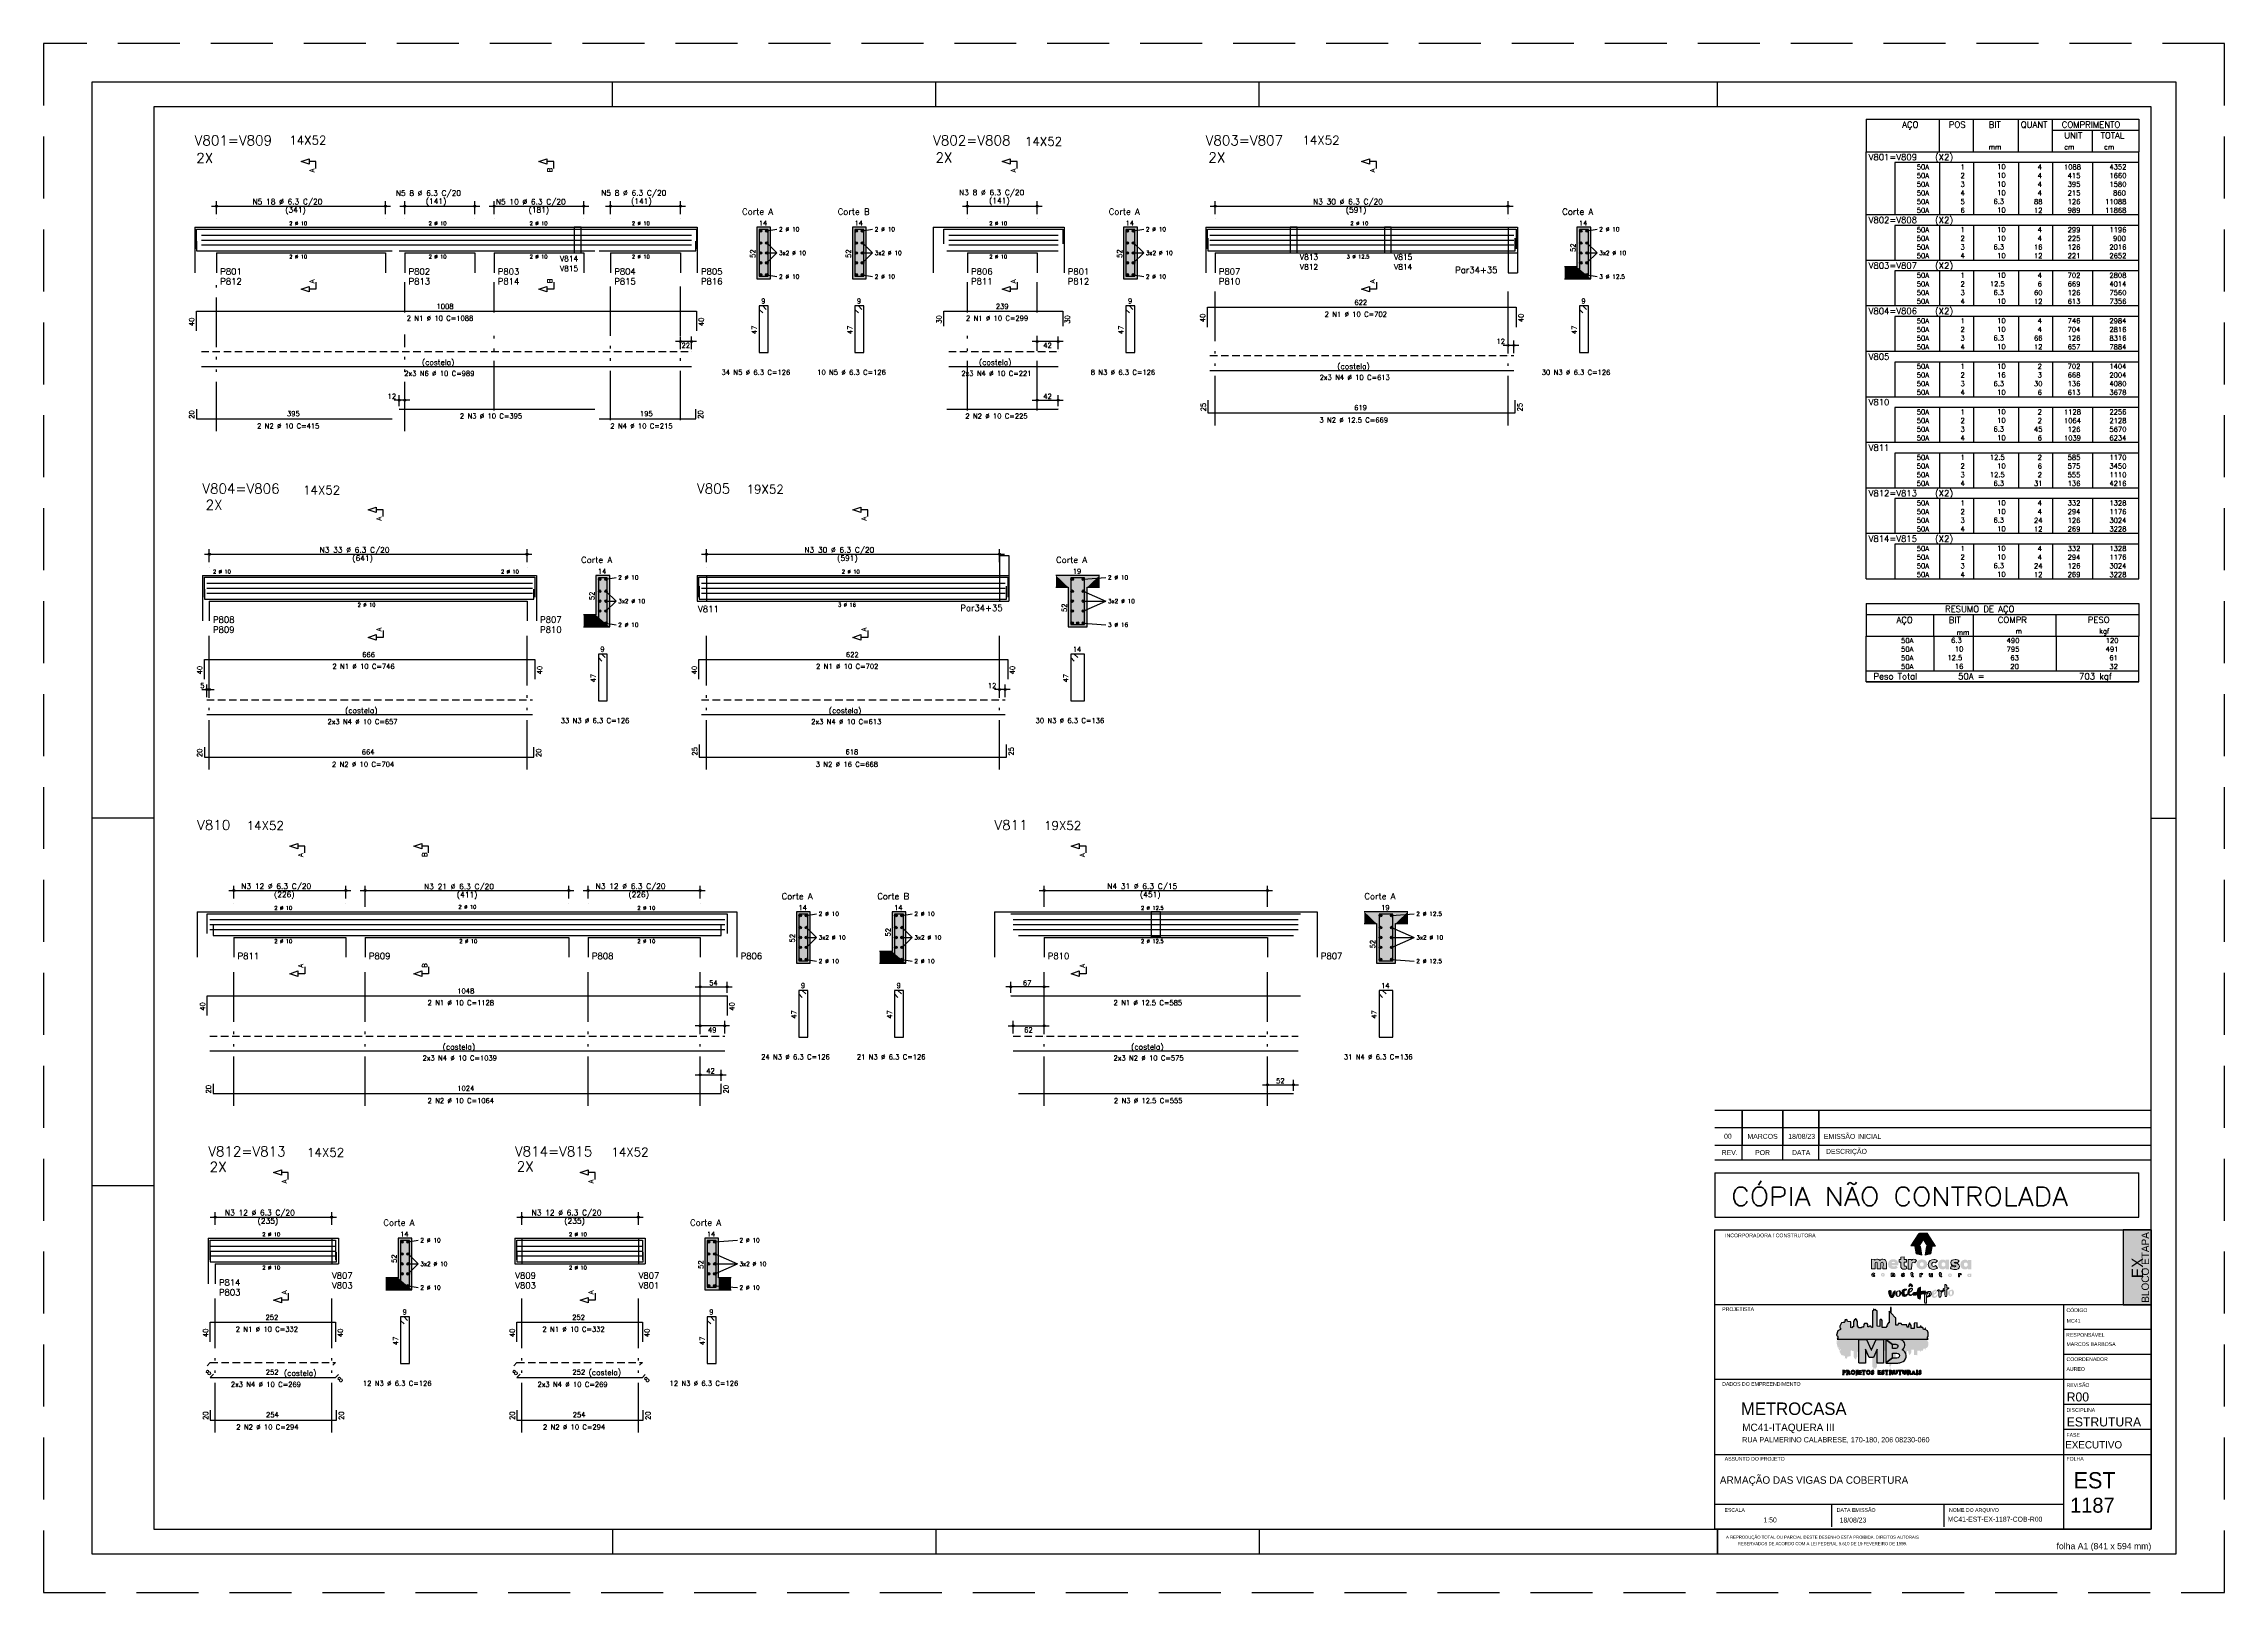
# Model space of a CAD drawing. Extents: x -1.9 to 86, y -1.5 to 61.
import ezdxf
from ezdxf.enums import TextEntityAlignment as Align

# ---------------------------------------------------------------- set-up
doc = ezdxf.new("R2010")
doc.units = 0
doc.header["$MEASUREMENT"] = 0
for name, pattern in [('CENTER', [2, 1.25, -0.25, 0.25, -0.25]), ('ESTILO_TQS_0001', [0.45, 0.3, -0.15]), ('ESTILO_TQS_0004', [3.3, 2, -0.4, 0.05, -0.4, 0.05, -0.4]), ('HIDDEN', [0.375, 0.25, -0.125])]:
    doc.linetypes.add(name, pattern=pattern)
doc.layers.get('0').update_dxf_attribs({"linetype": 'CONTINUOUS'})
doc.layers.get('Defpoints').update_dxf_attribs({"linetype": 'CONTINUOUS'})
for name, color, linetype in [('_ARQUIVO', 7, 'CONTINUOUS'), ('ARQ-MAR', 2, 'CONTINUOUS'), ('ARQ_CAR', 7, 'CONTINUOUS'), ('ARQ_CAR-TXT', 7, 'CONTINUOUS'), ('ARQ_FOLHA', 7, 'CONTINUOUS'), ('ARQ_TXT-2', 2, 'CONTINUOUS'), ('ARQ_TXT-4', 4, 'CONTINUOUS'), ('ARQ_VISTA 0', 251, 'CONTINUOUS'), ('H7', 1, 'CONTINUOUS'), ('Layer 1', 7, 'CONTINUOUS'), ('PENA_01', 1, 'CONTINUOUS'), ('PENA_02', 2, 'CONTINUOUS'), ('PENA_03', 3, 'CONTINUOUS'), ('PENA_04', 4, 'CONTINUOUS'), ('PENA_05', 5, 'CONTINUOUS'), ('PENA_06', 6, 'CONTINUOUS'), ('PENA_10', 253, 'CONTINUOUS'), ('PSG-NV1-HTC-251', 251, 'CONTINUOUS'), ('PSG-NV2-FLH-SELO', 1, 'CONTINUOUS'), ('ver', 20, 'CONTINUOUS')]:
    doc.layers.add(name, color=color, linetype=linetype)
doc.styles.add('01-MILLEU', font='GOTHIC.TTF')
doc.styles.add('CARIMBO', font='romans.shx', dxfattribs={"height": 30})
doc.styles.add('R300', font='SIMPLEX.SHX', dxfattribs={"width": 1.1, "height": 5.5})
doc.styles.get("Standard").update_dxf_attribs({"font": 'ROMANS.SHX'})
doc.styles.add('TQS_ARIAL', font='arial.ttf')

# ---------------------------------------------------------------- blocks, each defined once
blk = doc.blocks.new('FOLHA A1 - 841 X 594')
at = {"layer": 'ARQ_FOLHA', "color": 1}
for p, q in [((-631, 584), (-631, 594)), ((-500.5, 584), (-500.5, 594)), ((-370, 584), (-370, 594)), ((-185, 584), (-185, 594)), ((-816, 297), (-841, 297)), ((-10, 297), (0, 297)), ((-816, 148.5), (-841, 148.5)), ((-631, 10), (-631, 0)), ((-500.5, 10), (-500.5, 0)), ((-370, 10), (-370, 0)), ((-185, 10), (-185, 0.5)), ((-185, 0.5), (-185, 10)), ((-185, 9.5), (-185, 0)), ((-185, 9.5), (-185, 0)), ((-185, 0), (-185, 9.5))]:
    blk.add_line(p, q, dxfattribs=at)
for points in [[(-841, 0), (0, 0), (0, 594), (-841, 594)], [(-816, 10), (-10, 10), (-10, 584), (-816, 584)]]:
    blk.add_lwpolyline(points, close=True, dxfattribs=at)
at = {"layer": 'Defpoints', "color": 8, "linetype": 'HIDDEN', "ltscale": 100}
blk.add_lwpolyline([(-860.5, 609.5), (-860.5, -15.5), (19.5, -15.5), (19.5, 609.5)], close=True, dxfattribs=at)
at = {"layer": 'ARQ_FOLHA', "insert": (-10, 4.42), "char_height": 2.5, "width": 84.157, "attachment_point": 3, "style": 'TQS_ARIAL'}
blk.add_mtext('\\pxt3;folha A1 (841 x 594 mm)', dxfattribs=at)
at = {"layer": 'PSG-NV1-HTC-251', "insert": (-185, 10), "char_height": 1.25, "width": 84.6052, "attachment_point": 1, "line_spacing_factor": 1.25, "style": 'CARIMBO'}
blk.add_mtext('\\pxqc;{\\fArial Narrow|b0|i0|c0|p34;\\PA REPRODUÇÃO TOTAL OU PARCIAL DESTE DESENHO ESTÁ PROIBIDA. DIREITOS AUTORAIS \\PRESERVADOS DE ACORDO COM A LEI FEDERAL 9.610 DE 19 FEVEREIRO DE 1998.}', dxfattribs=at)
blk = doc.blocks.new('*U24')
blk.add_blockref('FOLHA A1 - 841 X 594', (0, 0))
blk = doc.blocks.new('*U27')
at = {"layer": 'ARQ_CAR-TXT', "true_color": 0x58ba48}
h = blk.add_hatch(color=85, dxfattribs=at)
h.dxf.hatch_style = 1
h.paths.add_polyline_path([(-11.28, 0), (0, 0), (0, 30), (-11.28, 30)])
at = {"layer": 'ARQ_CAR', "color": 5}
blk.add_lwpolyline([(-11.28, 0), (0, 0), (0, 30), (-11.28, 30)], close=True, dxfattribs=at)
at = {"layer": 'ARQ_CAR-TXT', "color": 4, "style": '01-MILLEU'}
blk.add_text('EX', height=4.614, rotation=90, dxfattribs=at).set_placement((-3.26, 10.64))
at = {"layer": 'ARQ_TXT-2', "style": '01-MILLEU'}
blk.add_text('EXECUTIVO', height=2.95, dxfattribs=at).set_placement((-34.5, -57.63))
blk = doc.blocks.new('METROCASA')
at = {"layer": 'Layer 1', "true_color": 0xed1c24}
h = blk.add_hatch(color=240, dxfattribs=at)
h.dxf.hatch_style = 2
h.paths.add_polyline_path([(-1.29, 0.86), (-1.02, -0.59), (0.13, -0.85), (-0.13, 0.85)])
h.paths.add_polyline_path([(2.84, 0.94), (1.22, 3.51), (-0.37, 3.52), (1.27, 0.94)])
h.paths.add_polyline_path([(-2.08, 0.96), (-0.44, 0.95), (0.36, 2.19), (-0.45, 3.48)])
h.paths.add_polyline_path([(0.77, -0.85), (1.92, -0.6), (2.21, 0.84), (1.05, 0.84)])
at = {"layer": 'Layer 1', "true_color": 0x404041}
h = blk.add_hatch(color=250, dxfattribs=at)
h.dxf.hatch_style = 2
edge = h.paths.add_edge_path()
edge.add_spline(control_points=[(-3.66, -4.74), (-3.71, -4.74), (-3.72, -4.72), (-3.72, -4.71), (-3.72, -4.68), (-3.69, -4.68), (-3.66, -4.68), (-3.6, -4.68), (-3.52, -4.7), (-3.48, -4.72), (-3.48, -4.72), (-3.38, -4.57), (-3.38, -4.57), (-3.44, -4.52), (-3.54, -4.48), (-3.65, -4.48), (-3.81, -4.48), (-3.97, -4.54), (-3.97, -4.71), (-3.97, -4.87), (-3.81, -4.92), (-3.68, -4.93), (-3.63, -4.93), (-3.61, -4.94), (-3.61, -4.97), (-3.61, -4.99), (-3.63, -5), (-3.68, -5), (-3.73, -5), (-3.81, -4.99), (-3.92, -4.92), (-3.92, -4.92), (-4, -5.11), (-4, -5.11), (-3.92, -5.16), (-3.79, -5.2), (-3.67, -5.2), (-3.51, -5.2), (-3.36, -5.14), (-3.35, -4.97), (-3.35, -4.79), (-3.52, -4.75), (-3.66, -4.74)], knot_values=[0, 0, 0, 0, 1, 1, 1, 2, 2, 2, 3, 3, 3, 4, 4, 4, 5, 5, 5, 6, 6, 6, 7, 7, 7, 8, 8, 8, 9, 9, 9, 10, 10, 10, 11, 11, 11, 12, 12, 12, 13, 13, 13, 14, 14, 14, 14], degree=3, periodic=0)
edge = h.paths.add_edge_path()
edge.add_spline(control_points=[(-5.55, -4.47), (-5.62, -4.47), (-5.7, -4.5), (-5.76, -4.56), (-5.76, -4.56), (-5.77, -4.49), (-5.77, -4.49), (-5.77, -4.49), (-6, -4.49), (-6, -4.49), (-6, -4.49), (-6, -5.17), (-6, -5.17), (-6, -5.17), (-5.75, -5.17), (-5.75, -5.17), (-5.75, -5.17), (-5.75, -4.81), (-5.75, -4.81), (-5.75, -4.72), (-5.69, -4.68), (-5.63, -4.68), (-5.58, -4.68), (-5.54, -4.71), (-5.54, -4.79), (-5.54, -4.79), (-5.54, -5.17), (-5.54, -5.17), (-5.54, -5.17), (-5.29, -5.17), (-5.29, -5.17), (-5.29, -5.17), (-5.28, -4.79), (-5.28, -4.79), (-5.28, -4.55), (-5.4, -4.48), (-5.55, -4.47)], knot_values=[0, 0, 0, 0, 1, 1, 1, 2, 2, 2, 3, 3, 3, 4, 4, 4, 5, 5, 5, 6, 6, 6, 7, 7, 7, 8, 8, 8, 9, 9, 9, 10, 10, 10, 11, 11, 11, 12, 12, 12, 12], degree=3, periodic=0)
edge = h.paths.add_edge_path()
edge.add_spline(control_points=[(-7.69, -4.46), (-7.89, -4.46), (-8.08, -4.57), (-8.08, -4.82), (-8.08, -5.06), (-7.89, -5.17), (-7.69, -5.17), (-7.5, -5.18), (-7.3, -5.07), (-7.3, -4.82), (-7.3, -4.57), (-7.49, -4.47), (-7.69, -4.46)], knot_values=[0, 0, 0, 0, 1, 1, 1, 2, 2, 2, 3, 3, 3, 4, 4, 4, 4], degree=3, periodic=0)
edge = h.paths.add_edge_path()
edge.add_spline(control_points=[(-7.69, -4.97), (-7.78, -4.97), (-7.83, -4.9), (-7.83, -4.82), (-7.83, -4.74), (-7.78, -4.67), (-7.69, -4.67), (-7.6, -4.67), (-7.55, -4.74), (-7.55, -4.82), (-7.55, -4.9), (-7.61, -4.97), (-7.69, -4.97)], knot_values=[0, 0, 0, 0, 1, 1, 1, 2, 2, 2, 3, 3, 3, 4, 4, 4, 4], degree=3, periodic=0)
edge = h.paths.add_edge_path()
edge.add_spline(control_points=[(-9.57, -4.95), (-9.67, -4.95), (-9.72, -4.88), (-9.72, -4.81), (-9.72, -4.73), (-9.67, -4.66), (-9.57, -4.66), (-9.53, -4.66), (-9.49, -4.67), (-9.46, -4.71), (-9.46, -4.71), (-9.32, -4.56), (-9.32, -4.56), (-9.39, -4.49), (-9.49, -4.45), (-9.59, -4.45), (-9.78, -4.45), (-9.97, -4.56), (-9.97, -4.81), (-9.97, -5.06), (-9.78, -5.16), (-9.59, -5.16), (-9.48, -5.16), (-9.39, -5.12), (-9.3, -5.05), (-9.3, -5.05), (-9.45, -4.9), (-9.45, -4.9), (-9.48, -4.93), (-9.53, -4.95), (-9.57, -4.95)], knot_values=[0, 0, 0, 0, 1, 1, 1, 2, 2, 2, 3, 3, 3, 4, 4, 4, 5, 5, 5, 6, 6, 6, 7, 7, 7, 8, 8, 8, 9, 9, 9, 10, 10, 10, 10], degree=3, periodic=0)
edge = h.paths.add_edge_path()
edge.add_spline(control_points=[(-1.68, -5), (-1.72, -5), (-1.74, -4.98), (-1.74, -4.93), (-1.74, -4.93), (-1.74, -4.71), (-1.74, -4.71), (-1.74, -4.71), (-1.59, -4.71), (-1.59, -4.71), (-1.59, -4.71), (-1.59, -4.52), (-1.59, -4.52), (-1.59, -4.52), (-1.74, -4.52), (-1.74, -4.52), (-1.74, -4.52), (-1.74, -4.32), (-1.74, -4.32), (-1.74, -4.32), (-1.99, -4.34), (-1.99, -4.34), (-1.99, -4.34), (-1.99, -4.51), (-1.99, -4.51), (-1.99, -4.51), (-2.1, -4.51), (-2.1, -4.51), (-2.1, -4.51), (-2.1, -4.71), (-2.1, -4.71), (-2.1, -4.71), (-1.99, -4.71), (-1.99, -4.71), (-1.99, -4.71), (-1.99, -4.93), (-1.99, -4.93), (-2, -5.14), (-1.88, -5.21), (-1.74, -5.21), (-1.67, -5.21), (-1.61, -5.19), (-1.55, -5.16), (-1.55, -5.16), (-1.6, -4.97), (-1.6, -4.97), (-1.62, -4.99), (-1.65, -5), (-1.68, -5)], knot_values=[0, 0, 0, 0, 1, 1, 1, 2, 2, 2, 3, 3, 3, 4, 4, 4, 5, 5, 5, 6, 6, 6, 7, 7, 7, 8, 8, 8, 9, 9, 9, 10, 10, 10, 11, 11, 11, 12, 12, 12, 13, 13, 13, 14, 14, 14, 15, 15, 15, 16, 16, 16, 16], degree=3, periodic=0)
edge = h.paths.add_edge_path()
edge.add_spline(control_points=[(9.78, -4.57), (9.78, -4.57), (9.77, -4.65), (9.77, -4.65), (9.73, -4.59), (9.66, -4.56), (9.57, -4.56), (9.37, -4.56), (9.24, -4.71), (9.24, -4.91), (9.24, -5.11), (9.35, -5.25), (9.55, -5.26), (9.62, -5.27), (9.71, -5.24), (9.77, -5.18), (9.77, -5.18), (9.78, -5.25), (9.78, -5.25), (9.78, -5.25), (10.01, -5.25), (10.01, -5.25), (10.01, -5.25), (10.02, -4.57), (10.02, -4.57), (10.02, -4.57), (9.78, -4.57), (9.78, -4.57)], knot_values=[0, 0, 0, 0, 1, 1, 1, 2, 2, 2, 3, 3, 3, 4, 4, 4, 5, 5, 5, 6, 6, 6, 7, 7, 7, 8, 8, 8, 9, 9, 9, 9], degree=3, periodic=0)
edge = h.paths.add_edge_path()
edge.add_spline(control_points=[(9.62, -5.06), (9.55, -5.06), (9.49, -5), (9.49, -4.91), (9.49, -4.82), (9.55, -4.76), (9.62, -4.76), (9.71, -4.76), (9.76, -4.82), (9.76, -4.91), (9.76, -4.99), (9.71, -5.06), (9.62, -5.06)], knot_values=[0, 0, 0, 0, 1, 1, 1, 2, 2, 2, 3, 3, 3, 4, 4, 4, 4], degree=3, periodic=0)
edge = h.paths.add_edge_path()
edge.add_spline(control_points=[(7.69, -4.64), (7.69, -4.64), (7.68, -4.56), (7.68, -4.56), (7.68, -4.56), (7.45, -4.56), (7.45, -4.56), (7.45, -4.56), (7.45, -5.24), (7.45, -5.24), (7.45, -5.24), (7.7, -5.24), (7.7, -5.24), (7.7, -5.24), (7.7, -4.89), (7.7, -4.89), (7.7, -4.8), (7.76, -4.76), (7.82, -4.76), (7.86, -4.76), (7.89, -4.77), (7.93, -4.8), (7.93, -4.8), (8.04, -4.62), (8.04, -4.62), (7.99, -4.57), (7.93, -4.55), (7.86, -4.55), (7.79, -4.55), (7.73, -4.57), (7.69, -4.64)], knot_values=[0, 0, 0, 0, 1, 1, 1, 2, 2, 2, 3, 3, 3, 4, 4, 4, 5, 5, 5, 6, 6, 6, 7, 7, 7, 8, 8, 8, 9, 9, 9, 10, 10, 10, 10], degree=3, periodic=0)
edge = h.paths.add_edge_path()
edge.add_spline(control_points=[(5.76, -4.54), (5.56, -4.54), (5.37, -4.64), (5.37, -4.89), (5.37, -5.14), (5.56, -5.24), (5.75, -5.25), (5.95, -5.25), (6.14, -5.14), (6.14, -4.89), (6.15, -4.65), (5.96, -4.54), (5.76, -4.54)], knot_values=[0, 0, 0, 0, 1, 1, 1, 2, 2, 2, 3, 3, 3, 4, 4, 4, 4], degree=3, periodic=0)
edge = h.paths.add_edge_path()
edge.add_spline(control_points=[(5.76, -5.04), (5.67, -5.04), (5.62, -4.97), (5.62, -4.89), (5.62, -4.81), (5.67, -4.74), (5.76, -4.74), (5.85, -4.74), (5.9, -4.81), (5.9, -4.89), (5.9, -4.97), (5.84, -5.04), (5.76, -5.04)], knot_values=[0, 0, 0, 0, 1, 1, 1, 2, 2, 2, 3, 3, 3, 4, 4, 4, 4], degree=3, periodic=0)
edge = h.paths.add_edge_path()
edge.add_spline(control_points=[(4, -5.03), (3.96, -5.03), (3.94, -5.01), (3.93, -4.96), (3.93, -4.96), (3.94, -4.74), (3.94, -4.74), (3.94, -4.74), (4.09, -4.74), (4.09, -4.74), (4.09, -4.74), (4.09, -4.55), (4.09, -4.55), (4.09, -4.55), (3.94, -4.55), (3.94, -4.55), (3.94, -4.55), (3.94, -4.35), (3.94, -4.35), (3.94, -4.35), (3.69, -4.38), (3.69, -4.38), (3.69, -4.38), (3.69, -4.54), (3.69, -4.54), (3.69, -4.54), (3.58, -4.54), (3.58, -4.54), (3.58, -4.54), (3.58, -4.74), (3.58, -4.74), (3.58, -4.74), (3.69, -4.74), (3.69, -4.74), (3.69, -4.74), (3.68, -4.96), (3.68, -4.96), (3.68, -5.17), (3.8, -5.24), (3.93, -5.24), (4, -5.24), (4.07, -5.22), (4.13, -5.19), (4.13, -5.19), (4.08, -5), (4.08, -5), (4.05, -5.02), (4.03, -5.03), (4, -5.03)], knot_values=[0, 0, 0, 0, 1, 1, 1, 2, 2, 2, 3, 3, 3, 4, 4, 4, 5, 5, 5, 6, 6, 6, 7, 7, 7, 8, 8, 8, 9, 9, 9, 10, 10, 10, 11, 11, 11, 12, 12, 12, 13, 13, 13, 14, 14, 14, 15, 15, 15, 16, 16, 16, 16], degree=3, periodic=0)
edge = h.paths.add_edge_path()
edge.add_spline(control_points=[(2.03, -4.89), (2.03, -4.98), (1.97, -5.02), (1.91, -5.02), (1.87, -5.02), (1.82, -4.99), (1.82, -4.9), (1.82, -4.9), (1.82, -4.53), (1.82, -4.53), (1.82, -4.53), (1.57, -4.53), (1.57, -4.53), (1.57, -4.53), (1.57, -4.9), (1.57, -4.9), (1.57, -5.15), (1.69, -5.22), (1.83, -5.22), (1.9, -5.23), (1.99, -5.2), (2.05, -5.14), (2.05, -5.14), (2.06, -5.21), (2.06, -5.21), (2.06, -5.21), (2.28, -5.21), (2.28, -5.21), (2.28, -5.21), (2.28, -4.53), (2.28, -4.53), (2.28, -4.53), (2.03, -4.53), (2.03, -4.53), (2.03, -4.53), (2.03, -4.89), (2.03, -4.89)], knot_values=[0, 0, 0, 0, 1, 1, 1, 2, 2, 2, 3, 3, 3, 4, 4, 4, 5, 5, 5, 6, 6, 6, 7, 7, 7, 8, 8, 8, 9, 9, 9, 10, 10, 10, 11, 11, 11, 12, 12, 12, 12], degree=3, periodic=0)
edge = h.paths.add_edge_path()
edge.add_spline(control_points=[(-0.02, -4.59), (-0.02, -4.59), (-0.04, -4.52), (-0.04, -4.52), (-0.04, -4.52), (-0.26, -4.52), (-0.26, -4.52), (-0.26, -4.52), (-0.27, -5.2), (-0.27, -5.2), (-0.27, -5.2), (-0.02, -5.2), (-0.02, -5.2), (-0.02, -5.2), (-0.01, -4.85), (-0.01, -4.85), (-0.01, -4.76), (0.04, -4.72), (0.1, -4.72), (0.15, -4.72), (0.18, -4.73), (0.22, -4.76), (0.22, -4.76), (0.32, -4.58), (0.32, -4.58), (0.28, -4.53), (0.21, -4.51), (0.14, -4.5), (0.08, -4.5), (0.01, -4.53), (-0.02, -4.59)], knot_values=[0, 0, 0, 0, 1, 1, 1, 2, 2, 2, 3, 3, 3, 4, 4, 4, 5, 5, 5, 6, 6, 6, 7, 7, 7, 8, 8, 8, 9, 9, 9, 10, 10, 10, 10], degree=3, periodic=0)
at = {"layer": 'Layer 1', "true_color": 0xed1c24}
h = blk.add_hatch(color=240, dxfattribs=at)
h.dxf.hatch_style = 2
edge = h.paths.add_edge_path()
edge.add_spline(control_points=[(-1.94, -1.96), (-1.94, -1.96), (-1.98, -1.76), (-1.98, -1.76), (-1.98, -1.76), (-2.62, -1.75), (-2.62, -1.75), (-2.62, -1.75), (-2.63, -3.66), (-2.63, -3.66), (-2.63, -3.66), (-1.92, -3.66), (-1.92, -3.66), (-1.92, -3.66), (-1.91, -2.67), (-1.91, -2.67), (-1.91, -2.42), (-1.76, -2.31), (-1.58, -2.31), (-1.46, -2.31), (-1.38, -2.34), (-1.26, -2.43), (-1.26, -2.43), (-0.98, -1.92), (-0.98, -1.92), (-1.1, -1.79), (-1.28, -1.71), (-1.48, -1.71), (-1.66, -1.71), (-1.84, -1.79), (-1.94, -1.96)], knot_values=[0, 0, 0, 0, 1, 1, 1, 2, 2, 2, 3, 3, 3, 4, 4, 4, 5, 5, 5, 6, 6, 6, 7, 7, 7, 8, 8, 8, 9, 9, 9, 10, 10, 10, 10], degree=3, periodic=0)
edge = h.paths.add_edge_path()
edge.add_spline(control_points=[(-5.6, -1.69), (-6.11, -1.69), (-6.66, -1.99), (-6.66, -2.69), (-6.67, -3.38), (-6.16, -3.68), (-5.56, -3.68), (-5.23, -3.68), (-4.92, -3.58), (-4.69, -3.37), (-4.69, -3.37), (-5.04, -2.98), (-5.04, -2.98), (-5.16, -3.07), (-5.32, -3.13), (-5.53, -3.13), (-5.68, -3.13), (-5.9, -3.06), (-5.95, -2.89), (-5.95, -2.89), (-4.62, -2.89), (-4.62, -2.89), (-4.45, -2.14), (-4.92, -1.69), (-5.6, -1.69)], knot_values=[0, 0, 0, 0, 1, 1, 1, 2, 2, 2, 3, 3, 3, 4, 4, 4, 5, 5, 5, 6, 6, 6, 7, 7, 7, 8, 8, 8, 8], degree=3, periodic=0)
edge = h.paths.add_edge_path()
edge.add_spline(control_points=[(-5.94, -2.43), (-5.89, -2.12), (-5.27, -2.13), (-5.25, -2.43), (-5.25, -2.43), (-5.94, -2.43), (-5.94, -2.43)], knot_values=[0, 0, 0, 0, 1, 1, 1, 2, 2, 2, 2], degree=3, periodic=0)
edge = h.paths.add_edge_path()
edge.add_spline(control_points=[(4.86, -2), (4.76, -1.84), (4.58, -1.75), (4.31, -1.75), (3.75, -1.74), (3.38, -2.17), (3.38, -2.74), (3.37, -3.29), (3.68, -3.69), (4.24, -3.73), (4.45, -3.74), (4.71, -3.67), (4.87, -3.49), (4.87, -3.49), (4.9, -3.7), (4.9, -3.7), (4.9, -3.7), (5.56, -3.7), (5.56, -3.7), (5.56, -3.7), (5.57, -1.8), (5.57, -1.8), (5.57, -1.8), (4.9, -1.79), (4.9, -1.79), (4.9, -1.79), (4.86, -2), (4.86, -2)], knot_values=[0, 0, 0, 0, 1, 1, 1, 2, 2, 2, 3, 3, 3, 4, 4, 4, 5, 5, 5, 6, 6, 6, 7, 7, 7, 8, 8, 8, 9, 9, 9, 9], degree=3, periodic=0)
edge = h.paths.add_edge_path()
edge.add_spline(control_points=[(4.46, -3.16), (4.25, -3.16), (4.08, -3.01), (4.08, -2.74), (4.08, -2.47), (4.25, -2.32), (4.47, -2.32), (4.72, -2.32), (4.86, -2.49), (4.86, -2.74), (4.86, -2.97), (4.7, -3.16), (4.46, -3.16)], knot_values=[0, 0, 0, 0, 1, 1, 1, 2, 2, 2, 3, 3, 3, 4, 4, 4, 4], degree=3, periodic=0)
edge = h.paths.add_edge_path()
edge.add_spline(control_points=[(-7.68, -1.68), (-7.94, -1.68), (-8.15, -1.76), (-8.31, -1.95), (-8.4, -1.77), (-8.59, -1.69), (-8.78, -1.68), (-8.98, -1.68), (-9.19, -1.76), (-9.31, -1.92), (-9.31, -1.92), (-9.36, -1.72), (-9.36, -1.72), (-9.36, -1.72), (-9.95, -1.71), (-9.95, -1.71), (-9.95, -1.71), (-9.96, -3.62), (-9.96, -3.62), (-9.96, -3.62), (-9.26, -3.62), (-9.26, -3.62), (-9.26, -3.62), (-9.25, -2.58), (-9.25, -2.58), (-9.25, -2.37), (-9.12, -2.27), (-9, -2.27), (-8.87, -2.27), (-8.8, -2.35), (-8.8, -2.57), (-8.8, -2.57), (-8.81, -3.62), (-8.81, -3.62), (-8.81, -3.62), (-8.11, -3.63), (-8.11, -3.63), (-8.11, -3.63), (-8.1, -2.58), (-8.1, -2.58), (-8.1, -2.37), (-7.98, -2.29), (-7.86, -2.29), (-7.75, -2.29), (-7.66, -2.37), (-7.66, -2.57), (-7.66, -2.57), (-7.67, -3.63), (-7.67, -3.63), (-7.67, -3.63), (-6.96, -3.63), (-6.96, -3.63), (-6.96, -3.63), (-6.95, -2.57), (-6.95, -2.57), (-6.95, -1.94), (-7.26, -1.68), (-7.68, -1.68)], knot_values=[0, 0, 0, 0, 1, 1, 1, 2, 2, 2, 3, 3, 3, 4, 4, 4, 5, 5, 5, 6, 6, 6, 7, 7, 7, 8, 8, 8, 9, 9, 9, 10, 10, 10, 11, 11, 11, 12, 12, 12, 13, 13, 13, 14, 14, 14, 15, 15, 15, 16, 16, 16, 17, 17, 17, 18, 18, 18, 19, 19, 19, 19], degree=3, periodic=0)
edge = h.paths.add_edge_path()
edge.add_spline(control_points=[(-3.23, -3.11), (-3.34, -3.11), (-3.41, -3.06), (-3.42, -2.93), (-3.42, -2.93), (-3.41, -2.3), (-3.41, -2.3), (-3.41, -2.3), (-2.98, -2.3), (-2.98, -2.3), (-2.98, -2.3), (-2.98, -1.76), (-2.98, -1.76), (-2.98, -1.76), (-3.41, -1.76), (-3.41, -1.76), (-3.41, -1.76), (-3.4, -1.21), (-3.4, -1.21), (-3.4, -1.21), (-4.11, -1.28), (-4.11, -1.28), (-4.11, -1.28), (-4.11, -1.76), (-4.11, -1.76), (-4.11, -1.76), (-4.42, -1.75), (-4.42, -1.75), (-4.42, -1.75), (-4.42, -2.3), (-4.42, -2.3), (-4.42, -2.3), (-4.11, -2.3), (-4.11, -2.3), (-4.11, -2.3), (-4.12, -2.92), (-4.12, -2.92), (-4.13, -3.52), (-3.79, -3.69), (-3.42, -3.7), (-3.22, -3.7), (-3.03, -3.66), (-2.87, -3.57), (-2.87, -3.57), (-3.02, -3.05), (-3.02, -3.05), (-3.08, -3.09), (-3.16, -3.11), (-3.23, -3.11)], knot_values=[0, 0, 0, 0, 1, 1, 1, 2, 2, 2, 3, 3, 3, 4, 4, 4, 5, 5, 5, 6, 6, 6, 7, 7, 7, 8, 8, 8, 9, 9, 9, 10, 10, 10, 11, 11, 11, 12, 12, 12, 13, 13, 13, 14, 14, 14, 15, 15, 15, 16, 16, 16, 16], degree=3, periodic=0)
edge = h.paths.add_edge_path()
edge.add_spline(control_points=[(2.53, -3.13), (2.26, -3.13), (2.12, -2.94), (2.12, -2.74), (2.12, -2.5), (2.27, -2.3), (2.54, -2.3), (2.66, -2.3), (2.77, -2.35), (2.86, -2.44), (2.86, -2.44), (3.24, -2.04), (3.24, -2.04), (3.04, -1.84), (2.77, -1.74), (2.5, -1.74), (1.96, -1.73), (1.43, -2.04), (1.42, -2.73), (1.42, -3.44), (1.94, -3.72), (2.5, -3.72), (2.78, -3.72), (3.06, -3.6), (3.28, -3.4), (3.28, -3.4), (2.88, -2.98), (2.88, -2.98), (2.79, -3.08), (2.66, -3.13), (2.53, -3.13)], knot_values=[0, 0, 0, 0, 1, 1, 1, 2, 2, 2, 3, 3, 3, 4, 4, 4, 5, 5, 5, 6, 6, 6, 7, 7, 7, 8, 8, 8, 9, 9, 9, 10, 10, 10, 10], degree=3, periodic=0)
edge = h.paths.add_edge_path()
edge.add_spline(control_points=[(9.37, -1.82), (9.37, -1.82), (9.33, -2.02), (9.33, -2.02), (9.23, -1.87), (9.04, -1.77), (8.77, -1.77), (8.22, -1.77), (7.85, -2.2), (7.84, -2.76), (7.84, -3.31), (8.15, -3.71), (8.71, -3.75), (8.92, -3.76), (9.17, -3.7), (9.34, -3.51), (9.34, -3.51), (9.37, -3.72), (9.37, -3.72), (9.37, -3.72), (10.02, -3.72), (10.02, -3.72), (10.02, -3.72), (10.03, -1.82), (10.03, -1.82), (10.03, -1.82), (9.37, -1.82), (9.37, -1.82)], knot_values=[0, 0, 0, 0, 1, 1, 1, 2, 2, 2, 3, 3, 3, 4, 4, 4, 5, 5, 5, 6, 6, 6, 7, 7, 7, 8, 8, 8, 9, 9, 9, 9], degree=3, periodic=0)
edge = h.paths.add_edge_path()
edge.add_spline(control_points=[(8.93, -3.18), (8.71, -3.18), (8.55, -3.03), (8.55, -2.76), (8.55, -2.5), (8.72, -2.34), (8.93, -2.35), (9.18, -2.35), (9.32, -2.51), (9.32, -2.77), (9.32, -2.99), (9.17, -3.18), (8.93, -3.18)], knot_values=[0, 0, 0, 0, 1, 1, 1, 2, 2, 2, 3, 3, 3, 4, 4, 4, 4], degree=3, periodic=0)
edge = h.paths.add_edge_path()
edge.add_spline(control_points=[(6.78, -2.48), (6.66, -2.48), (6.63, -2.42), (6.63, -2.39), (6.63, -2.32), (6.7, -2.29), (6.8, -2.3), (6.96, -2.29), (7.18, -2.35), (7.28, -2.41), (7.28, -2.41), (7.58, -1.99), (7.58, -1.99), (7.4, -1.85), (7.12, -1.76), (6.81, -1.76), (6.36, -1.75), (5.93, -1.92), (5.93, -2.38), (5.92, -2.84), (6.37, -2.99), (6.74, -3), (6.88, -3.02), (6.94, -3.05), (6.94, -3.11), (6.94, -3.17), (6.87, -3.2), (6.75, -3.2), (6.59, -3.19), (6.36, -3.18), (6.07, -2.98), (6.07, -2.98), (5.84, -3.5), (5.84, -3.5), (6.05, -3.66), (6.43, -3.75), (6.76, -3.76), (7.22, -3.76), (7.65, -3.58), (7.65, -3.11), (7.65, -2.61), (7.17, -2.49), (6.78, -2.48)], knot_values=[0, 0, 0, 0, 1, 1, 1, 2, 2, 2, 3, 3, 3, 4, 4, 4, 5, 5, 5, 6, 6, 6, 7, 7, 7, 8, 8, 8, 9, 9, 9, 10, 10, 10, 11, 11, 11, 12, 12, 12, 13, 13, 13, 14, 14, 14, 14], degree=3, periodic=0)
edge = h.paths.add_edge_path()
edge.add_spline(control_points=[(0.13, -1.72), (-0.42, -1.72), (-0.95, -2.01), (-0.96, -2.72), (-0.96, -3.41), (-0.42, -3.71), (0.12, -3.72), (0.66, -3.72), (1.21, -3.42), (1.22, -2.73), (1.22, -2.03), (0.7, -1.73), (0.13, -1.72)], knot_values=[0, 0, 0, 0, 1, 1, 1, 2, 2, 2, 3, 3, 3, 4, 4, 4, 4], degree=3, periodic=0)
edge = h.paths.add_edge_path()
edge.add_spline(control_points=[(0.13, -3.13), (-0.12, -3.13), (-0.27, -2.94), (-0.26, -2.72), (-0.26, -2.5), (-0.12, -2.3), (0.13, -2.31), (0.38, -2.31), (0.52, -2.5), (0.52, -2.72), (0.52, -2.96), (0.37, -3.14), (0.13, -3.13)], knot_values=[0, 0, 0, 0, 1, 1, 1, 2, 2, 2, 3, 3, 3, 4, 4, 4, 4], degree=3, periodic=0)
at = {"layer": 'Layer 1', "true_color": 0x404041}
h = blk.add_hatch(color=250, dxfattribs=at)
h.dxf.hatch_style = 2
edge = h.paths.add_edge_path()
edge.add_spline(control_points=[(-2.43, -7.17), (-2.4, -7.16), (-2.38, -7.15), (-2.36, -7.14), (-2.33, -7.13), (-2.31, -7.11), (-2.3, -7.09), (-2.28, -7.07), (-2.26, -7.04), (-2.24, -7.01), (-2.22, -6.98), (-2.2, -6.95), (-2.17, -6.92), (-2.15, -6.93), (-2.11, -6.95), (-2.08, -6.98), (-2.05, -7.01), (-2.01, -7.04), (-1.98, -7.06), (-1.94, -7.09), (-1.9, -7.11), (-1.87, -7.13), (-1.84, -7.14), (-1.81, -7.14), (-1.78, -7.12), (-1.75, -7.1), (-1.75, -7.07), (-1.76, -7.02), (-1.78, -6.98), (-1.8, -6.94), (-1.84, -6.89), (-1.87, -6.84), (-1.91, -6.8), (-1.96, -6.76), (-2, -6.72), (-2.04, -6.69), (-2.07, -6.68), (-2.11, -6.66), (-2.15, -6.65), (-2.18, -6.64), (-2.21, -6.64), (-2.24, -6.64), (-2.26, -6.65), (-2.29, -6.66), (-2.31, -6.68), (-2.33, -6.71), (-2.35, -6.73), (-2.36, -6.77), (-2.38, -6.82), (-2.4, -6.84), (-2.41, -6.87), (-2.43, -6.91), (-2.44, -6.95), (-2.46, -6.99), (-2.47, -7.03), (-2.48, -7.07), (-2.48, -7.11), (-2.48, -7.14), (-2.47, -7.16), (-2.46, -7.18), (-2.43, -7.17)], knot_values=[0, 0, 0, 0, 1, 1, 1, 2, 2, 2, 3, 3, 3, 4, 4, 4, 5, 5, 5, 6, 6, 6, 7, 7, 7, 8, 8, 8, 9, 9, 9, 10, 10, 10, 11, 11, 11, 12, 12, 12, 13, 13, 13, 14, 14, 14, 15, 15, 15, 16, 16, 16, 17, 17, 17, 18, 18, 18, 19, 19, 19, 20, 20, 20, 20], degree=3, periodic=0)
edge = h.paths.add_edge_path()
edge.add_spline(control_points=[(-5.26, -8.04), (-5.28, -8.03), (-5.33, -8.05), (-5.4, -8.1), (-5.49, -8.17), (-5.55, -8.25), (-5.6, -8.35), (-5.65, -8.45), (-5.69, -8.55), (-5.71, -8.65), (-5.74, -8.76), (-5.76, -8.85), (-5.77, -8.93), (-5.78, -9.02), (-5.8, -9.07), (-5.81, -9.1), (-5.83, -9.13), (-5.85, -9.12), (-5.88, -9.08), (-5.91, -9.04), (-5.94, -8.98), (-5.97, -8.89), (-6, -8.8), (-6.02, -8.7), (-6.04, -8.57), (-6.05, -8.44), (-6.05, -8.3), (-6.03, -8.14), (-6.03, -8.11), (-6.04, -8.08), (-6.06, -8.06), (-6.09, -8.03), (-6.12, -8.01), (-6.16, -8), (-6.2, -7.98), (-6.25, -7.98), (-6.3, -7.98), (-6.35, -7.99), (-6.4, -8), (-6.45, -8.03), (-6.48, -8.05), (-6.5, -8.08), (-6.52, -8.13), (-6.53, -8.18), (-6.53, -8.24), (-6.53, -8.31), (-6.53, -8.38), (-6.52, -8.45), (-6.5, -8.52), (-6.49, -8.6), (-6.47, -8.67), (-6.45, -8.74), (-6.43, -8.81), (-6.41, -8.87), (-6.39, -8.93), (-6.36, -8.98), (-6.34, -9.03), (-6.32, -9.05), (-6.29, -9.1), (-6.26, -9.14), (-6.23, -9.18), (-6.19, -9.23), (-6.16, -9.27), (-6.11, -9.3), (-6.07, -9.34), (-6.02, -9.36), (-5.96, -9.37), (-5.9, -9.38), (-5.83, -9.38), (-5.75, -9.35), (-5.71, -9.34), (-5.67, -9.31), (-5.63, -9.25), (-5.58, -9.19), (-5.54, -9.12), (-5.51, -9.05), (-5.47, -8.98), (-5.44, -8.9), (-5.41, -8.82), (-5.38, -8.74), (-5.36, -8.67), (-5.34, -8.61), (-5.32, -8.53), (-5.29, -8.44), (-5.27, -8.36), (-5.25, -8.27), (-5.23, -8.2), (-5.23, -8.15), (-5.22, -8.09), (-5.23, -8.06), (-5.26, -8.04)], knot_values=[0, 0, 0, 0, 1, 1, 1, 2, 2, 2, 3, 3, 3, 4, 4, 4, 5, 5, 5, 6, 6, 6, 7, 7, 7, 8, 8, 8, 9, 9, 9, 10, 10, 10, 11, 11, 11, 12, 12, 12, 13, 13, 13, 14, 14, 14, 15, 15, 15, 16, 16, 16, 17, 17, 17, 18, 18, 18, 19, 19, 19, 20, 20, 20, 21, 21, 21, 22, 22, 22, 23, 23, 23, 24, 24, 24, 25, 25, 25, 26, 26, 26, 27, 27, 27, 28, 28, 28, 29, 29, 29, 30, 30, 30, 30], degree=3, periodic=0)
edge = h.paths.add_edge_path()
edge.add_spline(control_points=[(-1.57, -8.39), (-1.57, -8.35), (-1.58, -8.33), (-1.6, -8.33), (-1.62, -8.34), (-1.64, -8.36), (-1.66, -8.39), (-1.68, -8.43), (-1.71, -8.47), (-1.75, -8.52), (-1.78, -8.56), (-1.82, -8.61), (-1.87, -8.65), (-1.92, -8.7), (-1.99, -8.73), (-2.07, -8.75), (-2.11, -8.76), (-2.14, -8.76), (-2.17, -8.75), (-2.19, -8.74), (-2.22, -8.73), (-2.24, -8.72), (-2.26, -8.7), (-2.27, -8.68), (-2.28, -8.66), (-2.3, -8.64), (-2.31, -8.61), (-2.31, -8.59), (-2.33, -8.53), (-2.34, -8.45), (-2.33, -8.37), (-2.27, -8.37), (-2.2, -8.36), (-2.14, -8.33), (-2.08, -8.31), (-2.02, -8.28), (-1.96, -8.23), (-1.89, -8.19), (-1.83, -8.12), (-1.77, -8.03), (-1.71, -7.95), (-1.68, -7.87), (-1.66, -7.8), (-1.65, -7.72), (-1.65, -7.65), (-1.67, -7.59), (-1.69, -7.53), (-1.72, -7.48), (-1.77, -7.45), (-1.81, -7.41), (-1.87, -7.39), (-1.93, -7.39), (-2, -7.4), (-2.06, -7.41), (-2.13, -7.43), (-2.2, -7.44), (-2.26, -7.47), (-2.32, -7.5), (-2.38, -7.53), (-2.44, -7.57), (-2.49, -7.62), (-2.54, -7.67), (-2.58, -7.72), (-2.62, -7.78), (-2.66, -7.87), (-2.7, -7.94), (-2.72, -8.02), (-2.74, -8.1), (-2.75, -8.16), (-2.76, -8.22), (-2.77, -8.29), (-2.77, -8.36), (-2.76, -8.42), (-2.75, -8.52), (-2.72, -8.62), (-2.68, -8.71), (-2.65, -8.78), (-2.6, -8.86), (-2.54, -8.92), (-2.47, -8.99), (-2.39, -9.03), (-2.28, -9.05), (-2.17, -9.07), (-2.07, -9.07), (-1.98, -9.04), (-1.9, -9.01), (-1.83, -8.97), (-1.78, -8.91), (-1.72, -8.86), (-1.68, -8.8), (-1.64, -8.73), (-1.61, -8.66), (-1.59, -8.6), (-1.58, -8.54), (-1.57, -8.48), (-1.56, -8.43), (-1.57, -8.39)], knot_values=[0, 0, 0, 0, 1, 1, 1, 2, 2, 2, 3, 3, 3, 4, 4, 4, 5, 5, 5, 6, 6, 6, 7, 7, 7, 8, 8, 8, 9, 9, 9, 10, 10, 10, 11, 11, 11, 12, 12, 12, 13, 13, 13, 14, 14, 14, 15, 15, 15, 16, 16, 16, 17, 17, 17, 18, 18, 18, 19, 19, 19, 20, 20, 20, 21, 21, 21, 22, 22, 22, 23, 23, 23, 24, 24, 24, 25, 25, 25, 26, 26, 26, 27, 27, 27, 28, 28, 28, 29, 29, 29, 30, 30, 30, 31, 31, 31, 32, 32, 32, 32], degree=3, periodic=0)
edge = h.paths.add_edge_path()
edge.add_spline(control_points=[(-2.31, -8.07), (-2.31, -8.04), (-2.3, -8.01), (-2.29, -7.98), (-2.27, -7.95), (-2.25, -7.9), (-2.23, -7.85), (-2.2, -7.81), (-2.17, -7.77), (-2.14, -7.75), (-2.1, -7.72), (-2.07, -7.7), (-2.03, -7.69), (-1.99, -7.67), (-1.95, -7.66), (-1.91, -7.65), (-1.9, -7.67), (-1.91, -7.7), (-1.91, -7.72), (-1.92, -7.75), (-1.93, -7.78), (-1.94, -7.81), (-1.95, -7.85), (-1.97, -7.89), (-2.01, -7.94), (-2.04, -7.99), (-2.07, -8.02), (-2.11, -8.05), (-2.15, -8.07), (-2.18, -8.09), (-2.21, -8.1), (-2.25, -8.11), (-2.29, -8.12), (-2.32, -8.13), (-2.32, -8.11), (-2.32, -8.09), (-2.31, -8.07)], knot_values=[0, 0, 0, 0, 1, 1, 1, 2, 2, 2, 3, 3, 3, 4, 4, 4, 5, 5, 5, 6, 6, 6, 7, 7, 7, 8, 8, 8, 9, 9, 9, 10, 10, 10, 11, 11, 11, 12, 12, 12, 12], degree=3, periodic=0)
edge = h.paths.add_edge_path()
edge.add_spline(control_points=[(-4.11, -8.09), (-4.16, -8), (-4.24, -7.93), (-4.34, -7.88), (-4.36, -7.87), (-4.38, -7.87), (-4.39, -7.87), (-4.4, -7.88), (-4.41, -7.89), (-4.43, -7.9), (-4.45, -7.92), (-4.48, -7.93), (-4.52, -7.95), (-4.57, -7.97), (-4.64, -7.99), (-4.74, -8), (-4.84, -8.02), (-4.93, -8.06), (-5, -8.14), (-5.07, -8.21), (-5.12, -8.29), (-5.15, -8.39), (-5.18, -8.48), (-5.2, -8.59), (-5.19, -8.69), (-5.18, -8.8), (-5.16, -8.89), (-5.11, -8.98), (-5.06, -9.06), (-5, -9.13), (-4.91, -9.18), (-4.82, -9.23), (-4.72, -9.25), (-4.59, -9.24), (-4.49, -9.22), (-4.4, -9.19), (-4.32, -9.13), (-4.24, -9.07), (-4.18, -9), (-4.12, -8.92), (-4.07, -8.84), (-4.03, -8.75), (-4.01, -8.65), (-3.99, -8.55), (-3.99, -8.45), (-4, -8.36), (-4.02, -8.26), (-4.05, -8.17), (-4.11, -8.09)], knot_values=[0, 0, 0, 0, 1, 1, 1, 2, 2, 2, 3, 3, 3, 4, 4, 4, 5, 5, 5, 6, 6, 6, 7, 7, 7, 8, 8, 8, 9, 9, 9, 10, 10, 10, 11, 11, 11, 12, 12, 12, 13, 13, 13, 14, 14, 14, 15, 15, 15, 16, 16, 16, 16], degree=3, periodic=0)
edge = h.paths.add_edge_path()
edge.add_spline(control_points=[(-4.4, -8.7), (-4.42, -8.76), (-4.44, -8.82), (-4.46, -8.88), (-4.48, -8.94), (-4.51, -8.98), (-4.54, -9.02), (-4.57, -9.06), (-4.6, -9.08), (-4.63, -9.09), (-4.66, -9.1), (-4.68, -9.08), (-4.7, -9.05), (-4.73, -9.01), (-4.74, -8.96), (-4.76, -8.9), (-4.77, -8.84), (-4.77, -8.77), (-4.78, -8.7), (-4.78, -8.62), (-4.78, -8.55), (-4.78, -8.48), (-4.78, -8.41), (-4.77, -8.36), (-4.76, -8.3), (-4.75, -8.25), (-4.74, -8.22), (-4.73, -8.21), (-4.68, -8.16), (-4.64, -8.14), (-4.6, -8.14), (-4.55, -8.14), (-4.5, -8.17), (-4.44, -8.23), (-4.41, -8.25), (-4.4, -8.29), (-4.39, -8.34), (-4.37, -8.39), (-4.37, -8.44), (-4.37, -8.5), (-4.38, -8.57), (-4.39, -8.63), (-4.4, -8.7)], knot_values=[0, 0, 0, 0, 1, 1, 1, 2, 2, 2, 3, 3, 3, 4, 4, 4, 5, 5, 5, 6, 6, 6, 7, 7, 7, 8, 8, 8, 9, 9, 9, 10, 10, 10, 11, 11, 11, 12, 12, 12, 13, 13, 13, 14, 14, 14, 14], degree=3, periodic=0)
edge = h.paths.add_edge_path()
edge.add_spline(control_points=[(-2.78, -8.64), (-2.8, -8.64), (-2.82, -8.66), (-2.85, -8.69), (-2.88, -8.72), (-2.92, -8.74), (-2.96, -8.77), (-3, -8.79), (-3.05, -8.81), (-3.1, -8.82), (-3.15, -8.84), (-3.21, -8.83), (-3.28, -8.81), (-3.32, -8.8), (-3.36, -8.77), (-3.39, -8.72), (-3.41, -8.67), (-3.43, -8.6), (-3.44, -8.53), (-3.45, -8.46), (-3.45, -8.39), (-3.44, -8.31), (-3.43, -8.23), (-3.41, -8.15), (-3.39, -8.08), (-3.36, -8.01), (-3.32, -7.96), (-3.27, -7.93), (-3.23, -7.9), (-3.18, -7.88), (-3.13, -7.87), (-3.09, -7.86), (-3.05, -7.86), (-3.01, -7.86), (-2.98, -7.86), (-2.96, -7.86), (-2.95, -7.85), (-2.94, -7.83), (-2.95, -7.8), (-2.98, -7.76), (-3.02, -7.73), (-3.06, -7.7), (-3.12, -7.68), (-3.18, -7.67), (-3.25, -7.66), (-3.33, -7.67), (-3.41, -7.68), (-3.49, -7.72), (-3.58, -7.79), (-3.67, -7.86), (-3.74, -7.94), (-3.79, -8.03), (-3.84, -8.12), (-3.87, -8.21), (-3.89, -8.3), (-3.9, -8.39), (-3.9, -8.48), (-3.89, -8.57), (-3.88, -8.66), (-3.85, -8.74), (-3.82, -8.82), (-3.78, -8.89), (-3.73, -8.96), (-3.68, -9.01), (-3.62, -9.06), (-3.56, -9.1), (-3.49, -9.12), (-3.41, -9.14), (-3.34, -9.15), (-3.27, -9.14), (-3.21, -9.13), (-3.15, -9.11), (-3.09, -9.09), (-3.03, -9.06), (-2.98, -9.02), (-2.93, -8.98), (-2.89, -8.94), (-2.85, -8.9), (-2.82, -8.86), (-2.76, -8.78), (-2.73, -8.72), (-2.72, -8.68), (-2.72, -8.63), (-2.74, -8.62), (-2.78, -8.64)], knot_values=[0, 0, 0, 0, 1, 1, 1, 2, 2, 2, 3, 3, 3, 4, 4, 4, 5, 5, 5, 6, 6, 6, 7, 7, 7, 8, 8, 8, 9, 9, 9, 10, 10, 10, 11, 11, 11, 12, 12, 12, 13, 13, 13, 14, 14, 14, 15, 15, 15, 16, 16, 16, 17, 17, 17, 18, 18, 18, 19, 19, 19, 20, 20, 20, 21, 21, 21, 22, 22, 22, 23, 23, 23, 24, 24, 24, 25, 25, 25, 26, 26, 26, 27, 27, 27, 28, 28, 28, 28], degree=3, periodic=0)
at = {"layer": 'Layer 1', "true_color": 0x1b8e45}
h = blk.add_hatch(color=114, dxfattribs=at)
h.dxf.hatch_style = 2
edge = h.paths.add_edge_path()
edge.add_spline(control_points=[(0.79, -8.06), (0.59, -8.03), (-0.17, -8.19), (-0.17, -8.19), (-0.17, -8.19), (-0.11, -7.43), (-0.17, -7.33), (-0.22, -7.23), (-0.47, -7.45), (-0.61, -7.52), (-0.74, -7.59), (-0.74, -8.26), (-0.74, -8.26), (-0.74, -8.26), (-1.25, -8.38), (-1.45, -8.38), (-1.45, -8.43), (-1.45, -8.49), (-1.47, -8.56), (-1.48, -8.63), (-1.51, -8.7), (-1.54, -8.78), (-1.56, -8.82), (-1.58, -8.86), (-1.61, -8.89), (-1.61, -8.9), (-1.61, -8.9), (-1.6, -8.9), (-1.35, -8.97), (-0.75, -8.8), (-0.75, -8.8), (-0.75, -8.8), (-0.76, -9.13), (-0.67, -9.41), (-0.58, -9.69), (-0.21, -9.73), (-0.18, -9.61), (-0.15, -9.49), (-0.17, -8.73), (-0.17, -8.73), (-0.17, -8.73), (0.36, -8.62), (0.55, -8.6), (0.75, -8.58), (0.98, -8.09), (0.79, -8.06)], knot_values=[0, 0, 0, 0, 1, 1, 1, 2, 2, 2, 3, 3, 3, 4, 4, 4, 5, 5, 5, 6, 6, 6, 7, 7, 7, 8, 8, 8, 9, 9, 9, 10, 10, 10, 11, 11, 11, 12, 12, 12, 13, 13, 13, 14, 14, 14, 15, 15, 15, 15], degree=3, periodic=0)
at = {"layer": 'Layer 1', "true_color": 0x404041}
h = blk.add_hatch(color=250, dxfattribs=at)
h.dxf.hatch_style = 2
edge = h.paths.add_edge_path()
edge.add_spline(control_points=[(3.23, -8.73), (3.21, -8.72), (3.19, -8.73), (3.17, -8.77), (3.15, -8.81), (3.12, -8.85), (3.09, -8.9), (3.05, -8.95), (3.01, -9), (2.96, -9.05), (2.91, -9.1), (2.85, -9.13), (2.77, -9.15), (2.73, -9.16), (2.7, -9.16), (2.67, -9.16), (2.64, -9.15), (2.62, -9.14), (2.6, -9.13), (2.58, -9.11), (2.57, -9.09), (2.55, -9.07), (2.54, -9.05), (2.53, -9.03), (2.52, -9), (2.5, -8.94), (2.49, -8.87), (2.5, -8.79), (2.56, -8.79), (2.62, -8.77), (2.68, -8.74), (2.74, -8.72), (2.8, -8.68), (2.86, -8.64), (2.93, -8.59), (2.99, -8.52), (3.05, -8.43), (3.1, -8.35), (3.13, -8.27), (3.14, -8.2), (3.16, -8.12), (3.15, -8.05), (3.13, -7.99), (3.11, -7.94), (3.08, -7.89), (3.03, -7.85), (2.99, -7.82), (2.93, -7.8), (2.87, -7.81), (2.8, -7.81), (2.74, -7.82), (2.67, -7.84), (2.6, -7.86), (2.54, -7.89), (2.48, -7.92), (2.42, -7.96), (2.37, -8), (2.31, -8.05), (2.26, -8.09), (2.22, -8.15), (2.19, -8.21), (2.16, -8.27), (2.12, -8.34), (2.1, -8.42), (2.07, -8.5), (2.06, -8.58), (2.05, -8.66), (2.04, -8.75), (2.04, -8.83), (2.05, -8.92), (2.06, -9), (2.08, -9.08), (2.12, -9.15), (2.15, -9.23), (2.19, -9.29), (2.25, -9.34), (2.31, -9.39), (2.38, -9.43), (2.46, -9.44), (2.57, -9.47), (2.66, -9.47), (2.75, -9.44), (2.83, -9.42), (2.91, -9.38), (2.97, -9.33), (3.04, -9.28), (3.09, -9.22), (3.14, -9.16), (3.18, -9.09), (3.21, -9.02), (3.23, -8.96), (3.26, -8.9), (3.27, -8.85), (3.27, -8.81), (3.26, -8.76), (3.25, -8.74), (3.23, -8.73)], knot_values=[0, 0, 0, 0, 1, 1, 1, 2, 2, 2, 3, 3, 3, 4, 4, 4, 5, 5, 5, 6, 6, 6, 7, 7, 7, 8, 8, 8, 9, 9, 9, 10, 10, 10, 11, 11, 11, 12, 12, 12, 13, 13, 13, 14, 14, 14, 15, 15, 15, 16, 16, 16, 17, 17, 17, 18, 18, 18, 19, 19, 19, 20, 20, 20, 21, 21, 21, 22, 22, 22, 23, 23, 23, 24, 24, 24, 25, 25, 25, 26, 26, 26, 27, 27, 27, 28, 28, 28, 29, 29, 29, 30, 30, 30, 31, 31, 31, 32, 32, 32, 32], degree=3, periodic=0)
edge = h.paths.add_edge_path()
edge.add_spline(control_points=[(2.49, -8.48), (2.5, -8.45), (2.51, -8.43), (2.52, -8.39), (2.53, -8.35), (2.55, -8.31), (2.59, -8.27), (2.63, -8.21), (2.66, -8.16), (2.7, -8.13), (2.74, -8.1), (2.77, -8.08), (2.8, -8.07), (2.84, -8.06), (2.87, -8.05), (2.9, -8.06), (2.91, -8.08), (2.92, -8.11), (2.91, -8.14), (2.91, -8.16), (2.9, -8.19), (2.89, -8.23), (2.87, -8.27), (2.85, -8.3), (2.81, -8.34), (2.77, -8.39), (2.73, -8.42), (2.69, -8.45), (2.65, -8.47), (2.62, -8.49), (2.59, -8.51), (2.56, -8.52), (2.52, -8.53), (2.5, -8.54), (2.49, -8.53), (2.49, -8.5), (2.49, -8.48)], knot_values=[0, 0, 0, 0, 1, 1, 1, 2, 2, 2, 3, 3, 3, 4, 4, 4, 5, 5, 5, 6, 6, 6, 7, 7, 7, 8, 8, 8, 9, 9, 9, 10, 10, 10, 11, 11, 11, 12, 12, 12, 12], degree=3, periodic=0)
edge = h.paths.add_edge_path()
edge.add_spline(control_points=[(1.86, -8.24), (1.82, -8.2), (1.78, -8.18), (1.72, -8.16), (1.67, -8.14), (1.62, -8.13), (1.56, -8.13), (1.48, -8.13), (1.42, -8.15), (1.36, -8.18), (1.3, -8.22), (1.25, -8.26), (1.21, -8.3), (1.17, -8.34), (1.14, -8.38), (1.11, -8.42), (1.09, -8.46), (1.07, -8.48), (1.06, -8.5), (1.05, -8.51), (1.04, -8.51), (1.04, -8.48), (1.04, -8.46), (1.03, -8.43), (1.03, -8.39), (1.03, -8.35), (1.02, -8.31), (1.02, -8.27), (1.01, -8.26), (1.01, -8.25), (1.01, -8.24), (0.9, -8.44), (0.79, -8.63), (0.67, -8.81), (0.67, -8.82), (0.67, -8.83), (0.67, -8.84), (0.67, -8.98), (0.66, -9.12), (0.66, -9.26), (0.66, -9.4), (0.66, -9.54), (0.66, -9.67), (0.67, -9.81), (0.67, -9.93), (0.67, -10.04), (0.68, -10.15), (0.68, -10.24), (0.69, -10.31), (0.69, -10.38), (0.7, -10.42), (0.71, -10.43), (0.73, -10.45), (0.76, -10.47), (0.8, -10.49), (0.83, -10.51), (0.87, -10.52), (0.91, -10.53), (0.94, -10.53), (0.97, -10.52), (1, -10.51), (1.02, -10.49), (1.04, -10.46), (1.05, -10.41), (1.05, -10.38), (1.05, -10.33), (1.05, -10.25), (1.05, -10.17), (1.05, -10.07), (1.05, -9.96), (1.05, -9.86), (1.05, -9.74), (1.05, -9.62), (1.06, -9.49), (1.06, -9.38), (1.06, -9.26), (1.07, -9.14), (1.08, -9.04), (1.09, -8.94), (1.11, -8.84), (1.13, -8.77), (1.15, -8.71), (1.2, -8.59), (1.27, -8.5), (1.34, -8.46), (1.42, -8.41), (1.5, -8.42), (1.57, -8.48), (1.62, -8.51), (1.65, -8.55), (1.66, -8.6), (1.67, -8.65), (1.67, -8.7), (1.65, -8.75), (1.64, -8.8), (1.62, -8.85), (1.58, -8.9), (1.55, -8.94), (1.51, -8.98), (1.47, -9), (1.42, -9.03), (1.38, -9.05), (1.35, -9.07), (1.31, -9.09), (1.28, -9.11), (1.26, -9.12), (1.24, -9.13), (1.22, -9.15), (1.21, -9.16), (1.19, -9.17), (1.19, -9.19), (1.18, -9.21), (1.17, -9.24), (1.19, -9.26), (1.23, -9.27), (1.27, -9.27), (1.35, -9.25), (1.46, -9.22), (1.53, -9.2), (1.59, -9.17), (1.65, -9.14), (1.71, -9.11), (1.77, -9.06), (1.81, -9.02), (1.86, -8.97), (1.9, -8.91), (1.93, -8.84), (1.96, -8.77), (1.98, -8.7), (1.98, -8.61), (1.99, -8.53), (1.98, -8.46), (1.95, -8.4), (1.93, -8.33), (1.9, -8.28), (1.86, -8.24)], knot_values=[0, 0, 0, 0, 1, 1, 1, 2, 2, 2, 3, 3, 3, 4, 4, 4, 5, 5, 5, 6, 6, 6, 7, 7, 7, 8, 8, 8, 9, 9, 9, 10, 10, 10, 11, 11, 11, 12, 12, 12, 13, 13, 13, 14, 14, 14, 15, 15, 15, 16, 16, 16, 17, 17, 17, 18, 18, 18, 19, 19, 19, 20, 20, 20, 21, 21, 21, 22, 22, 22, 23, 23, 23, 24, 24, 24, 25, 25, 25, 26, 26, 26, 27, 27, 27, 28, 28, 28, 29, 29, 29, 30, 30, 30, 31, 31, 31, 32, 32, 32, 33, 33, 33, 34, 34, 34, 35, 35, 35, 36, 36, 36, 37, 37, 37, 38, 38, 38, 39, 39, 39, 40, 40, 40, 41, 41, 41, 42, 42, 42, 43, 43, 43, 44, 44, 44, 45, 45, 45, 45], degree=3, periodic=0)
edge = h.paths.add_edge_path()
edge.add_spline(control_points=[(6.57, -8.23), (6.55, -8.13), (6.51, -8.04), (6.46, -7.96), (6.41, -7.88), (6.33, -7.81), (6.23, -7.76), (6.2, -7.74), (6.19, -7.74), (6.18, -7.75), (6.17, -7.75), (6.16, -7.76), (6.14, -7.78), (6.12, -7.79), (6.09, -7.81), (6.05, -7.82), (6, -7.84), (5.93, -7.86), (5.84, -7.87), (5.73, -7.89), (5.64, -7.94), (5.57, -8.01), (5.5, -8.08), (5.45, -8.16), (5.42, -8.26), (5.39, -8.36), (5.38, -8.46), (5.38, -8.56), (5.39, -8.67), (5.42, -8.77), (5.46, -8.85), (5.51, -8.94), (5.57, -9), (5.66, -9.05), (5.75, -9.1), (5.85, -9.12), (5.98, -9.11), (6.08, -9.1), (6.17, -9.06), (6.25, -9), (6.33, -8.95), (6.39, -8.88), (6.44, -8.79), (6.5, -8.71), (6.53, -8.62), (6.56, -8.52), (6.58, -8.42), (6.58, -8.33), (6.57, -8.23)], knot_values=[0, 0, 0, 0, 1, 1, 1, 2, 2, 2, 3, 3, 3, 4, 4, 4, 5, 5, 5, 6, 6, 6, 7, 7, 7, 8, 8, 8, 9, 9, 9, 10, 10, 10, 11, 11, 11, 12, 12, 12, 13, 13, 13, 14, 14, 14, 15, 15, 15, 16, 16, 16, 16], degree=3, periodic=0)
edge = h.paths.add_edge_path()
edge.add_spline(control_points=[(6.17, -8.57), (6.15, -8.64), (6.13, -8.7), (6.11, -8.75), (6.09, -8.81), (6.06, -8.86), (6.03, -8.89), (6, -8.93), (5.97, -8.96), (5.94, -8.96), (5.91, -8.97), (5.89, -8.96), (5.87, -8.92), (5.84, -8.88), (5.83, -8.83), (5.82, -8.77), (5.8, -8.71), (5.8, -8.64), (5.79, -8.57), (5.79, -8.5), (5.79, -8.42), (5.79, -8.36), (5.8, -8.29), (5.8, -8.23), (5.81, -8.18), (5.82, -8.13), (5.83, -8.09), (5.84, -8.08), (5.89, -8.03), (5.93, -8.01), (5.97, -8.01), (6.02, -8.01), (6.07, -8.04), (6.13, -8.1), (6.15, -8.12), (6.17, -8.16), (6.18, -8.21), (6.19, -8.26), (6.2, -8.32), (6.19, -8.38), (6.19, -8.44), (6.18, -8.5), (6.17, -8.57)], knot_values=[0, 0, 0, 0, 1, 1, 1, 2, 2, 2, 3, 3, 3, 4, 4, 4, 5, 5, 5, 6, 6, 6, 7, 7, 7, 8, 8, 8, 9, 9, 9, 10, 10, 10, 11, 11, 11, 12, 12, 12, 13, 13, 13, 14, 14, 14, 14], degree=3, periodic=0)
edge = h.paths.add_edge_path()
edge.add_spline(control_points=[(5.46, -7.57), (5.5, -7.55), (5.52, -7.52), (5.52, -7.49), (5.52, -7.46), (5.5, -7.44), (5.46, -7.43), (5.42, -7.43), (5.38, -7.42), (5.33, -7.43), (5.27, -7.43), (5.2, -7.44), (5.13, -7.45), (5.13, -7.41), (5.13, -7.36), (5.12, -7.31), (5.12, -7.27), (5.12, -7.22), (5.12, -7.17), (5.12, -7.12), (5.11, -7.06), (5.11, -7.01), (5.11, -6.97), (5.09, -6.92), (5.05, -6.89), (5.02, -6.85), (4.98, -6.82), (4.93, -6.8), (4.89, -6.79), (4.85, -6.78), (4.81, -6.79), (4.77, -6.8), (4.75, -6.82), (4.74, -6.86), (4.73, -6.89), (4.73, -6.91), (4.73, -6.94), (4.72, -6.96), (4.72, -6.99), (4.72, -7.03), (4.72, -7.06), (4.72, -7.11), (4.72, -7.16), (4.73, -7.22), (4.73, -7.29), (4.73, -7.38), (4.73, -7.39), (4.73, -7.4), (4.72, -7.42), (4.72, -7.43), (4.72, -7.45), (4.72, -7.47), (4.72, -7.47), (4.72, -7.52), (4.72, -7.52), (4.65, -7.54), (4.6, -7.56), (4.55, -7.59), (4.5, -7.61), (4.46, -7.63), (4.43, -7.66), (4.39, -7.69), (4.38, -7.72), (4.39, -7.75), (4.4, -7.79), (4.42, -7.81), (4.46, -7.82), (4.49, -7.83), (4.53, -7.84), (4.58, -7.83), (4.63, -7.83), (4.68, -7.81), (4.74, -7.8), (4.74, -8.05), (4.74, -8.27), (4.75, -8.47), (4.75, -8.56), (4.75, -8.64), (4.76, -8.72), (4.76, -8.81), (4.76, -8.88), (4.77, -8.95), (4.78, -9.01), (4.79, -9.06), (4.8, -9.1), (4.81, -9.14), (4.82, -9.17), (4.83, -9.17), (4.86, -9.18), (4.89, -9.19), (4.92, -9.19), (4.95, -9.19), (4.98, -9.19), (5.01, -9.17), (5.03, -9.16), (5.06, -9.13), (5.08, -9.08), (5.11, -9.03), (5.12, -8.96), (5.14, -8.86), (5.14, -8.76), (5.15, -8.64), (5.15, -8.51), (5.15, -8.38), (5.15, -8.25), (5.15, -8.13), (5.15, -7.99), (5.14, -7.85), (5.14, -7.7), (5.21, -7.68), (5.27, -7.66), (5.33, -7.64), (5.38, -7.62), (5.42, -7.6), (5.46, -7.57)], knot_values=[0, 0, 0, 0, 1, 1, 1, 2, 2, 2, 3, 3, 3, 4, 4, 4, 5, 5, 5, 6, 6, 6, 7, 7, 7, 8, 8, 8, 9, 9, 9, 10, 10, 10, 11, 11, 11, 12, 12, 12, 13, 13, 13, 14, 14, 14, 15, 15, 15, 16, 16, 16, 17, 17, 17, 18, 18, 18, 19, 19, 19, 20, 20, 20, 21, 21, 21, 22, 22, 22, 23, 23, 23, 24, 24, 24, 25, 25, 25, 26, 26, 26, 27, 27, 27, 28, 28, 28, 29, 29, 29, 30, 30, 30, 31, 31, 31, 32, 32, 32, 33, 33, 33, 34, 34, 34, 35, 35, 35, 36, 36, 36, 37, 37, 37, 38, 38, 38, 38], degree=3, periodic=0)
edge = h.paths.add_edge_path()
edge.add_spline(control_points=[(4.51, -7.89), (4.44, -7.88), (4.37, -7.88), (4.3, -7.91), (4.23, -7.94), (4.17, -7.98), (4.11, -8.02), (4.05, -8.06), (3.98, -8.12), (3.92, -8.18), (3.91, -8.15), (3.9, -8.12), (3.88, -8.09), (3.86, -8.06), (3.84, -8.03), (3.81, -8), (3.78, -7.97), (3.74, -7.93), (3.7, -7.9), (3.65, -7.86), (3.59, -7.84), (3.53, -7.84), (3.48, -7.85), (3.43, -7.86), (3.38, -7.88), (3.33, -7.9), (3.3, -7.93), (3.27, -7.96), (3.24, -7.99), (3.23, -8.01), (3.24, -8.02), (3.25, -8.04), (3.26, -8.05), (3.27, -8.05), (3.28, -8.05), (3.3, -8.05), (3.31, -8.05), (3.33, -8.05), (3.35, -8.05), (3.37, -8.05), (3.39, -8.05), (3.41, -8.06), (3.43, -8.07), (3.46, -8.08), (3.48, -8.1), (3.5, -8.14), (3.51, -8.17), (3.52, -8.22), (3.53, -8.28), (3.54, -8.34), (3.54, -8.41), (3.54, -8.5), (3.54, -8.59), (3.54, -8.69), (3.53, -8.81), (3.53, -9), (3.55, -9.13), (3.59, -9.2), (3.63, -9.28), (3.69, -9.31), (3.77, -9.3), (3.84, -9.29), (3.9, -9.25), (3.94, -9.17), (3.98, -9.1), (4, -8.99), (4, -8.85), (4, -8.78), (4, -8.71), (4.01, -8.64), (4.02, -8.56), (4.03, -8.49), (4.06, -8.42), (4.08, -8.36), (4.11, -8.3), (4.16, -8.25), (4.21, -8.19), (4.27, -8.15), (4.34, -8.13), (4.38, -8.12), (4.42, -8.1), (4.44, -8.07), (4.47, -8.05), (4.5, -8.02), (4.51, -8), (4.53, -7.97), (4.54, -7.95), (4.54, -7.93), (4.54, -7.91), (4.53, -7.89), (4.51, -7.89)], knot_values=[0, 0, 0, 0, 1, 1, 1, 2, 2, 2, 3, 3, 3, 4, 4, 4, 5, 5, 5, 6, 6, 6, 7, 7, 7, 8, 8, 8, 9, 9, 9, 10, 10, 10, 11, 11, 11, 12, 12, 12, 13, 13, 13, 14, 14, 14, 15, 15, 15, 16, 16, 16, 17, 17, 17, 18, 18, 18, 19, 19, 19, 20, 20, 20, 21, 21, 21, 22, 22, 22, 23, 23, 23, 24, 24, 24, 25, 25, 25, 26, 26, 26, 27, 27, 27, 28, 28, 28, 29, 29, 29, 30, 30, 30, 30], degree=3, periodic=0)
at = {"layer": 'Layer 1', "lineweight": 0}
for points in [[(-2.08, 0.96), (-0.44, 0.95), (0.36, 2.19), (-0.45, 3.48), (-2.08, 0.96)], [(-1.29, 0.86), (-1.02, -0.59), (0.13, -0.85), (-0.13, 0.85), (-1.29, 0.86)], [(2.84, 0.94), (1.22, 3.51), (-0.37, 3.52), (1.27, 0.94), (2.84, 0.94)], [(0.77, -0.85), (1.92, -0.6), (2.21, 0.84), (1.05, 0.84), (0.77, -0.85)]]:
    blk.add_lwpolyline(points, dxfattribs=at)
for points, knots in [([(-7.68, -1.68), (-7.94, -1.68), (-8.15, -1.76), (-8.31, -1.95), (-8.4, -1.77), (-8.59, -1.69), (-8.78, -1.68), (-8.98, -1.68), (-9.19, -1.76), (-9.31, -1.92), (-9.31, -1.92), (-9.36, -1.72), (-9.36, -1.72), (-9.36, -1.72), (-9.95, -1.71), (-9.95, -1.71), (-9.95, -1.71), (-9.96, -3.62), (-9.96, -3.62), (-9.96, -3.62), (-9.26, -3.62), (-9.26, -3.62), (-9.26, -3.62), (-9.25, -2.58), (-9.25, -2.58), (-9.25, -2.37), (-9.12, -2.27), (-9, -2.27), (-8.87, -2.27), (-8.8, -2.35), (-8.8, -2.57), (-8.8, -2.57), (-8.81, -3.62), (-8.81, -3.62), (-8.81, -3.62), (-8.11, -3.63), (-8.11, -3.63), (-8.11, -3.63), (-8.1, -2.58), (-8.1, -2.58), (-8.1, -2.37), (-7.98, -2.29), (-7.86, -2.29), (-7.75, -2.29), (-7.66, -2.37), (-7.66, -2.57), (-7.66, -2.57), (-7.67, -3.63), (-7.67, -3.63), (-7.67, -3.63), (-6.96, -3.63), (-6.96, -3.63), (-6.96, -3.63), (-6.95, -2.57), (-6.95, -2.57), (-6.95, -1.94), (-7.26, -1.68), (-7.68, -1.68)], [0, 0, 0, 0, 1, 1, 1, 2, 2, 2, 3, 3, 3, 4, 4, 4, 5, 5, 5, 6, 6, 6, 7, 7, 7, 8, 8, 8, 9, 9, 9, 10, 10, 10, 11, 11, 11, 12, 12, 12, 13, 13, 13, 14, 14, 14, 15, 15, 15, 16, 16, 16, 17, 17, 17, 18, 18, 18, 19, 19, 19, 19]), ([(-3.23, -3.11), (-3.34, -3.11), (-3.41, -3.06), (-3.42, -2.93), (-3.42, -2.93), (-3.41, -2.3), (-3.41, -2.3), (-3.41, -2.3), (-2.98, -2.3), (-2.98, -2.3), (-2.98, -2.3), (-2.98, -1.76), (-2.98, -1.76), (-2.98, -1.76), (-3.41, -1.76), (-3.41, -1.76), (-3.41, -1.76), (-3.4, -1.21), (-3.4, -1.21), (-3.4, -1.21), (-4.11, -1.28), (-4.11, -1.28), (-4.11, -1.28), (-4.11, -1.76), (-4.11, -1.76), (-4.11, -1.76), (-4.42, -1.75), (-4.42, -1.75), (-4.42, -1.75), (-4.42, -2.3), (-4.42, -2.3), (-4.42, -2.3), (-4.11, -2.3), (-4.11, -2.3), (-4.11, -2.3), (-4.12, -2.92), (-4.12, -2.92), (-4.13, -3.52), (-3.79, -3.69), (-3.42, -3.7), (-3.22, -3.7), (-3.03, -3.66), (-2.87, -3.57), (-2.87, -3.57), (-3.02, -3.05), (-3.02, -3.05), (-3.08, -3.09), (-3.16, -3.11), (-3.23, -3.11)], [0, 0, 0, 0, 1, 1, 1, 2, 2, 2, 3, 3, 3, 4, 4, 4, 5, 5, 5, 6, 6, 6, 7, 7, 7, 8, 8, 8, 9, 9, 9, 10, 10, 10, 11, 11, 11, 12, 12, 12, 13, 13, 13, 14, 14, 14, 15, 15, 15, 16, 16, 16, 16]), ([(-1.94, -1.96), (-1.94, -1.96), (-1.98, -1.76), (-1.98, -1.76), (-1.98, -1.76), (-2.62, -1.75), (-2.62, -1.75), (-2.62, -1.75), (-2.63, -3.66), (-2.63, -3.66), (-2.63, -3.66), (-1.92, -3.66), (-1.92, -3.66), (-1.92, -3.66), (-1.91, -2.67), (-1.91, -2.67), (-1.91, -2.42), (-1.76, -2.31), (-1.58, -2.31), (-1.46, -2.31), (-1.38, -2.34), (-1.26, -2.43), (-1.26, -2.43), (-0.98, -1.92), (-0.98, -1.92), (-1.1, -1.79), (-1.28, -1.71), (-1.48, -1.71), (-1.66, -1.71), (-1.84, -1.79), (-1.94, -1.96)], [0, 0, 0, 0, 1, 1, 1, 2, 2, 2, 3, 3, 3, 4, 4, 4, 5, 5, 5, 6, 6, 6, 7, 7, 7, 8, 8, 8, 9, 9, 9, 10, 10, 10, 10]), ([(-1.68, -5), (-1.72, -5), (-1.74, -4.98), (-1.74, -4.93), (-1.74, -4.93), (-1.74, -4.71), (-1.74, -4.71), (-1.74, -4.71), (-1.59, -4.71), (-1.59, -4.71), (-1.59, -4.71), (-1.59, -4.52), (-1.59, -4.52), (-1.59, -4.52), (-1.74, -4.52), (-1.74, -4.52), (-1.74, -4.52), (-1.74, -4.32), (-1.74, -4.32), (-1.74, -4.32), (-1.99, -4.34), (-1.99, -4.34), (-1.99, -4.34), (-1.99, -4.51), (-1.99, -4.51), (-1.99, -4.51), (-2.1, -4.51), (-2.1, -4.51), (-2.1, -4.51), (-2.1, -4.71), (-2.1, -4.71), (-2.1, -4.71), (-1.99, -4.71), (-1.99, -4.71), (-1.99, -4.71), (-1.99, -4.93), (-1.99, -4.93), (-2, -5.14), (-1.88, -5.21), (-1.74, -5.21), (-1.67, -5.21), (-1.61, -5.19), (-1.55, -5.16), (-1.55, -5.16), (-1.6, -4.97), (-1.6, -4.97), (-1.62, -4.99), (-1.65, -5), (-1.68, -5)], [0, 0, 0, 0, 1, 1, 1, 2, 2, 2, 3, 3, 3, 4, 4, 4, 5, 5, 5, 6, 6, 6, 7, 7, 7, 8, 8, 8, 9, 9, 9, 10, 10, 10, 11, 11, 11, 12, 12, 12, 13, 13, 13, 14, 14, 14, 15, 15, 15, 16, 16, 16, 16]), ([(2.53, -3.13), (2.26, -3.13), (2.12, -2.94), (2.12, -2.74), (2.12, -2.5), (2.27, -2.3), (2.54, -2.3), (2.66, -2.3), (2.77, -2.35), (2.86, -2.44), (2.86, -2.44), (3.24, -2.04), (3.24, -2.04), (3.04, -1.84), (2.77, -1.74), (2.5, -1.74), (1.96, -1.73), (1.43, -2.04), (1.42, -2.73), (1.42, -3.44), (1.94, -3.72), (2.5, -3.72), (2.78, -3.72), (3.06, -3.6), (3.28, -3.4), (3.28, -3.4), (2.88, -2.98), (2.88, -2.98), (2.79, -3.08), (2.66, -3.13), (2.53, -3.13)], [0, 0, 0, 0, 1, 1, 1, 2, 2, 2, 3, 3, 3, 4, 4, 4, 5, 5, 5, 6, 6, 6, 7, 7, 7, 8, 8, 8, 9, 9, 9, 10, 10, 10, 10]), ([(4, -5.03), (3.96, -5.03), (3.94, -5.01), (3.93, -4.96), (3.93, -4.96), (3.94, -4.74), (3.94, -4.74), (3.94, -4.74), (4.09, -4.74), (4.09, -4.74), (4.09, -4.74), (4.09, -4.55), (4.09, -4.55), (4.09, -4.55), (3.94, -4.55), (3.94, -4.55), (3.94, -4.55), (3.94, -4.35), (3.94, -4.35), (3.94, -4.35), (3.69, -4.38), (3.69, -4.38), (3.69, -4.38), (3.69, -4.54), (3.69, -4.54), (3.69, -4.54), (3.58, -4.54), (3.58, -4.54), (3.58, -4.54), (3.58, -4.74), (3.58, -4.74), (3.58, -4.74), (3.69, -4.74), (3.69, -4.74), (3.69, -4.74), (3.68, -4.96), (3.68, -4.96), (3.68, -5.17), (3.8, -5.24), (3.93, -5.24), (4, -5.24), (4.07, -5.22), (4.13, -5.19), (4.13, -5.19), (4.08, -5), (4.08, -5), (4.05, -5.02), (4.03, -5.03), (4, -5.03)], [0, 0, 0, 0, 1, 1, 1, 2, 2, 2, 3, 3, 3, 4, 4, 4, 5, 5, 5, 6, 6, 6, 7, 7, 7, 8, 8, 8, 9, 9, 9, 10, 10, 10, 11, 11, 11, 12, 12, 12, 13, 13, 13, 14, 14, 14, 15, 15, 15, 16, 16, 16, 16]), ([(6.78, -2.48), (6.66, -2.48), (6.63, -2.42), (6.63, -2.39), (6.63, -2.32), (6.7, -2.29), (6.8, -2.3), (6.96, -2.29), (7.18, -2.35), (7.28, -2.41), (7.28, -2.41), (7.58, -1.99), (7.58, -1.99), (7.4, -1.85), (7.12, -1.76), (6.81, -1.76), (6.36, -1.75), (5.93, -1.92), (5.93, -2.38), (5.92, -2.84), (6.37, -2.99), (6.74, -3), (6.88, -3.02), (6.94, -3.05), (6.94, -3.11), (6.94, -3.17), (6.87, -3.2), (6.75, -3.2), (6.59, -3.19), (6.36, -3.18), (6.07, -2.98), (6.07, -2.98), (5.84, -3.5), (5.84, -3.5), (6.05, -3.66), (6.43, -3.75), (6.76, -3.76), (7.22, -3.76), (7.65, -3.58), (7.65, -3.11), (7.65, -2.61), (7.17, -2.49), (6.78, -2.48)], [0, 0, 0, 0, 1, 1, 1, 2, 2, 2, 3, 3, 3, 4, 4, 4, 5, 5, 5, 6, 6, 6, 7, 7, 7, 8, 8, 8, 9, 9, 9, 10, 10, 10, 11, 11, 11, 12, 12, 12, 13, 13, 13, 14, 14, 14, 14]), ([(-9.57, -4.95), (-9.67, -4.95), (-9.72, -4.88), (-9.72, -4.81), (-9.72, -4.73), (-9.67, -4.66), (-9.57, -4.66), (-9.53, -4.66), (-9.49, -4.67), (-9.46, -4.71), (-9.46, -4.71), (-9.32, -4.56), (-9.32, -4.56), (-9.39, -4.49), (-9.49, -4.45), (-9.59, -4.45), (-9.78, -4.45), (-9.97, -4.56), (-9.97, -4.81), (-9.97, -5.06), (-9.78, -5.16), (-9.59, -5.16), (-9.48, -5.16), (-9.39, -5.12), (-9.3, -5.05), (-9.3, -5.05), (-9.45, -4.9), (-9.45, -4.9), (-9.48, -4.93), (-9.53, -4.95), (-9.57, -4.95)], [0, 0, 0, 0, 1, 1, 1, 2, 2, 2, 3, 3, 3, 4, 4, 4, 5, 5, 5, 6, 6, 6, 7, 7, 7, 8, 8, 8, 9, 9, 9, 10, 10, 10, 10]), ([(-5.26, -8.04), (-5.28, -8.03), (-5.33, -8.05), (-5.4, -8.1), (-5.49, -8.17), (-5.55, -8.25), (-5.6, -8.35), (-5.65, -8.45), (-5.69, -8.55), (-5.71, -8.65), (-5.74, -8.76), (-5.76, -8.85), (-5.77, -8.93), (-5.78, -9.02), (-5.8, -9.07), (-5.81, -9.1), (-5.83, -9.13), (-5.85, -9.12), (-5.88, -9.08), (-5.91, -9.04), (-5.94, -8.98), (-5.97, -8.89), (-6, -8.8), (-6.02, -8.7), (-6.04, -8.57), (-6.05, -8.44), (-6.05, -8.3), (-6.03, -8.14), (-6.03, -8.11), (-6.04, -8.08), (-6.06, -8.06), (-6.09, -8.03), (-6.12, -8.01), (-6.16, -8), (-6.2, -7.98), (-6.25, -7.98), (-6.3, -7.98), (-6.35, -7.99), (-6.4, -8), (-6.45, -8.03), (-6.48, -8.05), (-6.5, -8.08), (-6.52, -8.13), (-6.53, -8.18), (-6.53, -8.24), (-6.53, -8.31), (-6.53, -8.38), (-6.52, -8.45), (-6.5, -8.52), (-6.49, -8.6), (-6.47, -8.67), (-6.45, -8.74), (-6.43, -8.81), (-6.41, -8.87), (-6.39, -8.93), (-6.36, -8.98), (-6.34, -9.03), (-6.32, -9.05), (-6.29, -9.1), (-6.26, -9.14), (-6.23, -9.18), (-6.19, -9.23), (-6.16, -9.27), (-6.11, -9.3), (-6.07, -9.34), (-6.02, -9.36), (-5.96, -9.37), (-5.9, -9.38), (-5.83, -9.38), (-5.75, -9.35), (-5.71, -9.34), (-5.67, -9.31), (-5.63, -9.25), (-5.58, -9.19), (-5.54, -9.12), (-5.51, -9.05), (-5.47, -8.98), (-5.44, -8.9), (-5.41, -8.82), (-5.38, -8.74), (-5.36, -8.67), (-5.34, -8.61), (-5.32, -8.53), (-5.29, -8.44), (-5.27, -8.36), (-5.25, -8.27), (-5.23, -8.2), (-5.23, -8.15), (-5.22, -8.09), (-5.23, -8.06), (-5.26, -8.04)], [0, 0, 0, 0, 1, 1, 1, 2, 2, 2, 3, 3, 3, 4, 4, 4, 5, 5, 5, 6, 6, 6, 7, 7, 7, 8, 8, 8, 9, 9, 9, 10, 10, 10, 11, 11, 11, 12, 12, 12, 13, 13, 13, 14, 14, 14, 15, 15, 15, 16, 16, 16, 17, 17, 17, 18, 18, 18, 19, 19, 19, 20, 20, 20, 21, 21, 21, 22, 22, 22, 23, 23, 23, 24, 24, 24, 25, 25, 25, 26, 26, 26, 27, 27, 27, 28, 28, 28, 29, 29, 29, 30, 30, 30, 30]), ([(-5.55, -4.47), (-5.62, -4.47), (-5.7, -4.5), (-5.76, -4.56), (-5.76, -4.56), (-5.77, -4.49), (-5.77, -4.49), (-5.77, -4.49), (-6, -4.49), (-6, -4.49), (-6, -4.49), (-6, -5.17), (-6, -5.17), (-6, -5.17), (-5.75, -5.17), (-5.75, -5.17), (-5.75, -5.17), (-5.75, -4.81), (-5.75, -4.81), (-5.75, -4.72), (-5.69, -4.68), (-5.63, -4.68), (-5.58, -4.68), (-5.54, -4.71), (-5.54, -4.79), (-5.54, -4.79), (-5.54, -5.17), (-5.54, -5.17), (-5.54, -5.17), (-5.29, -5.17), (-5.29, -5.17), (-5.29, -5.17), (-5.28, -4.79), (-5.28, -4.79), (-5.28, -4.55), (-5.4, -4.48), (-5.55, -4.47)], [0, 0, 0, 0, 1, 1, 1, 2, 2, 2, 3, 3, 3, 4, 4, 4, 5, 5, 5, 6, 6, 6, 7, 7, 7, 8, 8, 8, 9, 9, 9, 10, 10, 10, 11, 11, 11, 12, 12, 12, 12]), ([(-3.66, -4.74), (-3.71, -4.74), (-3.72, -4.72), (-3.72, -4.71), (-3.72, -4.68), (-3.69, -4.68), (-3.66, -4.68), (-3.6, -4.68), (-3.52, -4.7), (-3.48, -4.72), (-3.48, -4.72), (-3.38, -4.57), (-3.38, -4.57), (-3.44, -4.52), (-3.54, -4.48), (-3.65, -4.48), (-3.81, -4.48), (-3.97, -4.54), (-3.97, -4.71), (-3.97, -4.87), (-3.81, -4.92), (-3.68, -4.93), (-3.63, -4.93), (-3.61, -4.94), (-3.61, -4.97), (-3.61, -4.99), (-3.63, -5), (-3.68, -5), (-3.73, -5), (-3.81, -4.99), (-3.92, -4.92), (-3.92, -4.92), (-4, -5.11), (-4, -5.11), (-3.92, -5.16), (-3.79, -5.2), (-3.67, -5.2), (-3.51, -5.2), (-3.36, -5.14), (-3.35, -4.97), (-3.35, -4.79), (-3.52, -4.75), (-3.66, -4.74)], [0, 0, 0, 0, 1, 1, 1, 2, 2, 2, 3, 3, 3, 4, 4, 4, 5, 5, 5, 6, 6, 6, 7, 7, 7, 8, 8, 8, 9, 9, 9, 10, 10, 10, 11, 11, 11, 12, 12, 12, 13, 13, 13, 14, 14, 14, 14]), ([(-2.78, -8.64), (-2.8, -8.64), (-2.82, -8.66), (-2.85, -8.69), (-2.88, -8.72), (-2.92, -8.74), (-2.96, -8.77), (-3, -8.79), (-3.05, -8.81), (-3.1, -8.82), (-3.15, -8.84), (-3.21, -8.83), (-3.28, -8.81), (-3.32, -8.8), (-3.36, -8.77), (-3.39, -8.72), (-3.41, -8.67), (-3.43, -8.6), (-3.44, -8.53), (-3.45, -8.46), (-3.45, -8.39), (-3.44, -8.31), (-3.43, -8.23), (-3.41, -8.15), (-3.39, -8.08), (-3.36, -8.01), (-3.32, -7.96), (-3.27, -7.93), (-3.23, -7.9), (-3.18, -7.88), (-3.13, -7.87), (-3.09, -7.86), (-3.05, -7.86), (-3.01, -7.86), (-2.98, -7.86), (-2.96, -7.86), (-2.95, -7.85), (-2.94, -7.83), (-2.95, -7.8), (-2.98, -7.76), (-3.02, -7.73), (-3.06, -7.7), (-3.12, -7.68), (-3.18, -7.67), (-3.25, -7.66), (-3.33, -7.67), (-3.41, -7.68), (-3.49, -7.72), (-3.58, -7.79), (-3.67, -7.86), (-3.74, -7.94), (-3.79, -8.03), (-3.84, -8.12), (-3.87, -8.21), (-3.89, -8.3), (-3.9, -8.39), (-3.9, -8.48), (-3.89, -8.57), (-3.88, -8.66), (-3.85, -8.74), (-3.82, -8.82), (-3.78, -8.89), (-3.73, -8.96), (-3.68, -9.01), (-3.62, -9.06), (-3.56, -9.1), (-3.49, -9.12), (-3.41, -9.14), (-3.34, -9.15), (-3.27, -9.14), (-3.21, -9.13), (-3.15, -9.11), (-3.09, -9.09), (-3.03, -9.06), (-2.98, -9.02), (-2.93, -8.98), (-2.89, -8.94), (-2.85, -8.9), (-2.82, -8.86), (-2.76, -8.78), (-2.73, -8.72), (-2.72, -8.68), (-2.72, -8.63), (-2.74, -8.62), (-2.78, -8.64)], [0, 0, 0, 0, 1, 1, 1, 2, 2, 2, 3, 3, 3, 4, 4, 4, 5, 5, 5, 6, 6, 6, 7, 7, 7, 8, 8, 8, 9, 9, 9, 10, 10, 10, 11, 11, 11, 12, 12, 12, 13, 13, 13, 14, 14, 14, 15, 15, 15, 16, 16, 16, 17, 17, 17, 18, 18, 18, 19, 19, 19, 20, 20, 20, 21, 21, 21, 22, 22, 22, 23, 23, 23, 24, 24, 24, 25, 25, 25, 26, 26, 26, 27, 27, 27, 28, 28, 28, 28]), ([(-2.43, -7.17), (-2.4, -7.16), (-2.38, -7.15), (-2.36, -7.14), (-2.33, -7.13), (-2.31, -7.11), (-2.3, -7.09), (-2.28, -7.07), (-2.26, -7.04), (-2.24, -7.01), (-2.22, -6.98), (-2.2, -6.95), (-2.17, -6.92), (-2.15, -6.93), (-2.11, -6.95), (-2.08, -6.98), (-2.05, -7.01), (-2.01, -7.04), (-1.98, -7.06), (-1.94, -7.09), (-1.9, -7.11), (-1.87, -7.13), (-1.84, -7.14), (-1.81, -7.14), (-1.78, -7.12), (-1.75, -7.1), (-1.75, -7.07), (-1.76, -7.02), (-1.78, -6.98), (-1.8, -6.94), (-1.84, -6.89), (-1.87, -6.84), (-1.91, -6.8), (-1.96, -6.76), (-2, -6.72), (-2.04, -6.69), (-2.07, -6.68), (-2.11, -6.66), (-2.15, -6.65), (-2.18, -6.64), (-2.21, -6.64), (-2.24, -6.64), (-2.26, -6.65), (-2.29, -6.66), (-2.31, -6.68), (-2.33, -6.71), (-2.35, -6.73), (-2.36, -6.77), (-2.38, -6.82), (-2.4, -6.84), (-2.41, -6.87), (-2.43, -6.91), (-2.44, -6.95), (-2.46, -6.99), (-2.47, -7.03), (-2.48, -7.07), (-2.48, -7.11), (-2.48, -7.14), (-2.47, -7.16), (-2.46, -7.18), (-2.43, -7.17)], [0, 0, 0, 0, 1, 1, 1, 2, 2, 2, 3, 3, 3, 4, 4, 4, 5, 5, 5, 6, 6, 6, 7, 7, 7, 8, 8, 8, 9, 9, 9, 10, 10, 10, 11, 11, 11, 12, 12, 12, 13, 13, 13, 14, 14, 14, 15, 15, 15, 16, 16, 16, 17, 17, 17, 18, 18, 18, 19, 19, 19, 20, 20, 20, 20]), ([(0.79, -8.06), (0.59, -8.03), (-0.17, -8.19), (-0.17, -8.19), (-0.17, -8.19), (-0.11, -7.43), (-0.17, -7.33), (-0.22, -7.23), (-0.47, -7.45), (-0.61, -7.52), (-0.74, -7.59), (-0.74, -8.26), (-0.74, -8.26), (-0.74, -8.26), (-1.25, -8.38), (-1.45, -8.38), (-1.45, -8.43), (-1.45, -8.49), (-1.47, -8.56), (-1.48, -8.63), (-1.51, -8.7), (-1.54, -8.78), (-1.56, -8.82), (-1.58, -8.86), (-1.61, -8.89), (-1.61, -8.9), (-1.61, -8.9), (-1.6, -8.9), (-1.35, -8.97), (-0.75, -8.8), (-0.75, -8.8), (-0.75, -8.8), (-0.76, -9.13), (-0.67, -9.41), (-0.58, -9.69), (-0.21, -9.73), (-0.18, -9.61), (-0.15, -9.49), (-0.17, -8.73), (-0.17, -8.73), (-0.17, -8.73), (0.36, -8.62), (0.55, -8.6), (0.75, -8.58), (0.98, -8.09), (0.79, -8.06)], [0, 0, 0, 0, 1, 1, 1, 2, 2, 2, 3, 3, 3, 4, 4, 4, 5, 5, 5, 6, 6, 6, 7, 7, 7, 8, 8, 8, 9, 9, 9, 10, 10, 10, 11, 11, 11, 12, 12, 12, 13, 13, 13, 14, 14, 14, 15, 15, 15, 15]), ([(-0.02, -4.59), (-0.02, -4.59), (-0.04, -4.52), (-0.04, -4.52), (-0.04, -4.52), (-0.26, -4.52), (-0.26, -4.52), (-0.26, -4.52), (-0.27, -5.2), (-0.27, -5.2), (-0.27, -5.2), (-0.02, -5.2), (-0.02, -5.2), (-0.02, -5.2), (-0.01, -4.85), (-0.01, -4.85), (-0.01, -4.76), (0.04, -4.72), (0.1, -4.72), (0.15, -4.72), (0.18, -4.73), (0.22, -4.76), (0.22, -4.76), (0.32, -4.58), (0.32, -4.58), (0.28, -4.53), (0.21, -4.51), (0.14, -4.5), (0.08, -4.5), (0.01, -4.53), (-0.02, -4.59)], [0, 0, 0, 0, 1, 1, 1, 2, 2, 2, 3, 3, 3, 4, 4, 4, 5, 5, 5, 6, 6, 6, 7, 7, 7, 8, 8, 8, 9, 9, 9, 10, 10, 10, 10]), ([(1.86, -8.24), (1.82, -8.2), (1.78, -8.18), (1.72, -8.16), (1.67, -8.14), (1.62, -8.13), (1.56, -8.13), (1.48, -8.13), (1.42, -8.15), (1.36, -8.18), (1.3, -8.22), (1.25, -8.26), (1.21, -8.3), (1.17, -8.34), (1.14, -8.38), (1.11, -8.42), (1.09, -8.46), (1.07, -8.48), (1.06, -8.5), (1.05, -8.51), (1.04, -8.51), (1.04, -8.48), (1.04, -8.46), (1.03, -8.43), (1.03, -8.39), (1.03, -8.35), (1.02, -8.31), (1.02, -8.27), (1.01, -8.26), (1.01, -8.25), (1.01, -8.24), (0.9, -8.44), (0.79, -8.63), (0.67, -8.81), (0.67, -8.82), (0.67, -8.83), (0.67, -8.84), (0.67, -8.98), (0.66, -9.12), (0.66, -9.26), (0.66, -9.4), (0.66, -9.54), (0.66, -9.67), (0.67, -9.81), (0.67, -9.93), (0.67, -10.04), (0.68, -10.15), (0.68, -10.24), (0.69, -10.31), (0.69, -10.38), (0.7, -10.42), (0.71, -10.43), (0.73, -10.45), (0.76, -10.47), (0.8, -10.49), (0.83, -10.51), (0.87, -10.52), (0.91, -10.53), (0.94, -10.53), (0.97, -10.52), (1, -10.51), (1.02, -10.49), (1.04, -10.46), (1.05, -10.41), (1.05, -10.38), (1.05, -10.33), (1.05, -10.25), (1.05, -10.17), (1.05, -10.07), (1.05, -9.96), (1.05, -9.86), (1.05, -9.74), (1.05, -9.62), (1.06, -9.49), (1.06, -9.38), (1.06, -9.26), (1.07, -9.14), (1.08, -9.04), (1.09, -8.94), (1.11, -8.84), (1.13, -8.77), (1.15, -8.71), (1.2, -8.59), (1.27, -8.5), (1.34, -8.46), (1.42, -8.41), (1.5, -8.42), (1.57, -8.48), (1.62, -8.51), (1.65, -8.55), (1.66, -8.6), (1.67, -8.65), (1.67, -8.7), (1.65, -8.75), (1.64, -8.8), (1.62, -8.85), (1.58, -8.9), (1.55, -8.94), (1.51, -8.98), (1.47, -9), (1.42, -9.03), (1.38, -9.05), (1.35, -9.07), (1.31, -9.09), (1.28, -9.11), (1.26, -9.12), (1.24, -9.13), (1.22, -9.15), (1.21, -9.16), (1.19, -9.17), (1.19, -9.19), (1.18, -9.21), (1.17, -9.24), (1.19, -9.26), (1.23, -9.27), (1.27, -9.27), (1.35, -9.25), (1.46, -9.22), (1.53, -9.2), (1.59, -9.17), (1.65, -9.14), (1.71, -9.11), (1.77, -9.06), (1.81, -9.02), (1.86, -8.97), (1.9, -8.91), (1.93, -8.84), (1.96, -8.77), (1.98, -8.7), (1.98, -8.61), (1.99, -8.53), (1.98, -8.46), (1.95, -8.4), (1.93, -8.33), (1.9, -8.28), (1.86, -8.24)], [0, 0, 0, 0, 1, 1, 1, 2, 2, 2, 3, 3, 3, 4, 4, 4, 5, 5, 5, 6, 6, 6, 7, 7, 7, 8, 8, 8, 9, 9, 9, 10, 10, 10, 11, 11, 11, 12, 12, 12, 13, 13, 13, 14, 14, 14, 15, 15, 15, 16, 16, 16, 17, 17, 17, 18, 18, 18, 19, 19, 19, 20, 20, 20, 21, 21, 21, 22, 22, 22, 23, 23, 23, 24, 24, 24, 25, 25, 25, 26, 26, 26, 27, 27, 27, 28, 28, 28, 29, 29, 29, 30, 30, 30, 31, 31, 31, 32, 32, 32, 33, 33, 33, 34, 34, 34, 35, 35, 35, 36, 36, 36, 37, 37, 37, 38, 38, 38, 39, 39, 39, 40, 40, 40, 41, 41, 41, 42, 42, 42, 43, 43, 43, 44, 44, 44, 45, 45, 45, 45]), ([(2.03, -4.89), (2.03, -4.98), (1.97, -5.02), (1.91, -5.02), (1.87, -5.02), (1.82, -4.99), (1.82, -4.9), (1.82, -4.9), (1.82, -4.53), (1.82, -4.53), (1.82, -4.53), (1.57, -4.53), (1.57, -4.53), (1.57, -4.53), (1.57, -4.9), (1.57, -4.9), (1.57, -5.15), (1.69, -5.22), (1.83, -5.22), (1.9, -5.23), (1.99, -5.2), (2.05, -5.14), (2.05, -5.14), (2.06, -5.21), (2.06, -5.21), (2.06, -5.21), (2.28, -5.21), (2.28, -5.21), (2.28, -5.21), (2.28, -4.53), (2.28, -4.53), (2.28, -4.53), (2.03, -4.53), (2.03, -4.53), (2.03, -4.53), (2.03, -4.89), (2.03, -4.89)], [0, 0, 0, 0, 1, 1, 1, 2, 2, 2, 3, 3, 3, 4, 4, 4, 5, 5, 5, 6, 6, 6, 7, 7, 7, 8, 8, 8, 9, 9, 9, 10, 10, 10, 11, 11, 11, 12, 12, 12, 12]), ([(4.51, -7.89), (4.44, -7.88), (4.37, -7.88), (4.3, -7.91), (4.23, -7.94), (4.17, -7.98), (4.11, -8.02), (4.05, -8.06), (3.98, -8.12), (3.92, -8.18), (3.91, -8.15), (3.9, -8.12), (3.88, -8.09), (3.86, -8.06), (3.84, -8.03), (3.81, -8), (3.78, -7.97), (3.74, -7.93), (3.7, -7.9), (3.65, -7.86), (3.59, -7.84), (3.53, -7.84), (3.48, -7.85), (3.43, -7.86), (3.38, -7.88), (3.33, -7.9), (3.3, -7.93), (3.27, -7.96), (3.24, -7.99), (3.23, -8.01), (3.24, -8.02), (3.25, -8.04), (3.26, -8.05), (3.27, -8.05), (3.28, -8.05), (3.3, -8.05), (3.31, -8.05), (3.33, -8.05), (3.35, -8.05), (3.37, -8.05), (3.39, -8.05), (3.41, -8.06), (3.43, -8.07), (3.46, -8.08), (3.48, -8.1), (3.5, -8.14), (3.51, -8.17), (3.52, -8.22), (3.53, -8.28), (3.54, -8.34), (3.54, -8.41), (3.54, -8.5), (3.54, -8.59), (3.54, -8.69), (3.53, -8.81), (3.53, -9), (3.55, -9.13), (3.59, -9.2), (3.63, -9.28), (3.69, -9.31), (3.77, -9.3), (3.84, -9.29), (3.9, -9.25), (3.94, -9.17), (3.98, -9.1), (4, -8.99), (4, -8.85), (4, -8.78), (4, -8.71), (4.01, -8.64), (4.02, -8.56), (4.03, -8.49), (4.06, -8.42), (4.08, -8.36), (4.11, -8.3), (4.16, -8.25), (4.21, -8.19), (4.27, -8.15), (4.34, -8.13), (4.38, -8.12), (4.42, -8.1), (4.44, -8.07), (4.47, -8.05), (4.5, -8.02), (4.51, -8), (4.53, -7.97), (4.54, -7.95), (4.54, -7.93), (4.54, -7.91), (4.53, -7.89), (4.51, -7.89)], [0, 0, 0, 0, 1, 1, 1, 2, 2, 2, 3, 3, 3, 4, 4, 4, 5, 5, 5, 6, 6, 6, 7, 7, 7, 8, 8, 8, 9, 9, 9, 10, 10, 10, 11, 11, 11, 12, 12, 12, 13, 13, 13, 14, 14, 14, 15, 15, 15, 16, 16, 16, 17, 17, 17, 18, 18, 18, 19, 19, 19, 20, 20, 20, 21, 21, 21, 22, 22, 22, 23, 23, 23, 24, 24, 24, 25, 25, 25, 26, 26, 26, 27, 27, 27, 28, 28, 28, 29, 29, 29, 30, 30, 30, 30]), ([(5.46, -7.57), (5.5, -7.55), (5.52, -7.52), (5.52, -7.49), (5.52, -7.46), (5.5, -7.44), (5.46, -7.43), (5.42, -7.43), (5.38, -7.42), (5.33, -7.43), (5.27, -7.43), (5.2, -7.44), (5.13, -7.45), (5.13, -7.41), (5.13, -7.36), (5.12, -7.31), (5.12, -7.27), (5.12, -7.22), (5.12, -7.17), (5.12, -7.12), (5.11, -7.06), (5.11, -7.01), (5.11, -6.97), (5.09, -6.92), (5.05, -6.89), (5.02, -6.85), (4.98, -6.82), (4.93, -6.8), (4.89, -6.79), (4.85, -6.78), (4.81, -6.79), (4.77, -6.8), (4.75, -6.82), (4.74, -6.86), (4.73, -6.89), (4.73, -6.91), (4.73, -6.94), (4.72, -6.96), (4.72, -6.99), (4.72, -7.03), (4.72, -7.06), (4.72, -7.11), (4.72, -7.16), (4.73, -7.22), (4.73, -7.29), (4.73, -7.38), (4.73, -7.39), (4.73, -7.4), (4.72, -7.42), (4.72, -7.43), (4.72, -7.45), (4.72, -7.47), (4.72, -7.47), (4.72, -7.52), (4.72, -7.52), (4.65, -7.54), (4.6, -7.56), (4.55, -7.59), (4.5, -7.61), (4.46, -7.63), (4.43, -7.66), (4.39, -7.69), (4.38, -7.72), (4.39, -7.75), (4.4, -7.79), (4.42, -7.81), (4.46, -7.82), (4.49, -7.83), (4.53, -7.84), (4.58, -7.83), (4.63, -7.83), (4.68, -7.81), (4.74, -7.8), (4.74, -8.05), (4.74, -8.27), (4.75, -8.47), (4.75, -8.56), (4.75, -8.64), (4.76, -8.72), (4.76, -8.81), (4.76, -8.88), (4.77, -8.95), (4.78, -9.01), (4.79, -9.06), (4.8, -9.1), (4.81, -9.14), (4.82, -9.17), (4.83, -9.17), (4.86, -9.18), (4.89, -9.19), (4.92, -9.19), (4.95, -9.19), (4.98, -9.19), (5.01, -9.17), (5.03, -9.16), (5.06, -9.13), (5.08, -9.08), (5.11, -9.03), (5.12, -8.96), (5.14, -8.86), (5.14, -8.76), (5.15, -8.64), (5.15, -8.51), (5.15, -8.38), (5.15, -8.25), (5.15, -8.13), (5.15, -7.99), (5.14, -7.85), (5.14, -7.7), (5.21, -7.68), (5.27, -7.66), (5.33, -7.64), (5.38, -7.62), (5.42, -7.6), (5.46, -7.57)], [0, 0, 0, 0, 1, 1, 1, 2, 2, 2, 3, 3, 3, 4, 4, 4, 5, 5, 5, 6, 6, 6, 7, 7, 7, 8, 8, 8, 9, 9, 9, 10, 10, 10, 11, 11, 11, 12, 12, 12, 13, 13, 13, 14, 14, 14, 15, 15, 15, 16, 16, 16, 17, 17, 17, 18, 18, 18, 19, 19, 19, 20, 20, 20, 21, 21, 21, 22, 22, 22, 23, 23, 23, 24, 24, 24, 25, 25, 25, 26, 26, 26, 27, 27, 27, 28, 28, 28, 29, 29, 29, 30, 30, 30, 31, 31, 31, 32, 32, 32, 33, 33, 33, 34, 34, 34, 35, 35, 35, 36, 36, 36, 37, 37, 37, 38, 38, 38, 38]), ([(7.69, -4.64), (7.69, -4.64), (7.68, -4.56), (7.68, -4.56), (7.68, -4.56), (7.45, -4.56), (7.45, -4.56), (7.45, -4.56), (7.45, -5.24), (7.45, -5.24), (7.45, -5.24), (7.7, -5.24), (7.7, -5.24), (7.7, -5.24), (7.7, -4.89), (7.7, -4.89), (7.7, -4.8), (7.76, -4.76), (7.82, -4.76), (7.86, -4.76), (7.89, -4.77), (7.93, -4.8), (7.93, -4.8), (8.04, -4.62), (8.04, -4.62), (7.99, -4.57), (7.93, -4.55), (7.86, -4.55), (7.79, -4.55), (7.73, -4.57), (7.69, -4.64)], [0, 0, 0, 0, 1, 1, 1, 2, 2, 2, 3, 3, 3, 4, 4, 4, 5, 5, 5, 6, 6, 6, 7, 7, 7, 8, 8, 8, 9, 9, 9, 10, 10, 10, 10])]:
    blk.add_open_spline(points, degree=3, knots=knots, dxfattribs=at)
blk = doc.blocks.new('SELO METROCASA - EXECUTIVO')
at = {"color": 5, "linetype": 'Continuous'}
for p, q in [((-175, 142.84), (-175, 125.05)), ((-175, 142.84), (-5, 142.84)), ((-5, 125.05), (-5, 142.84)), ((-175, 125.05), (-5, 125.05))]:
    blk.add_line(p, q, dxfattribs=at)
at = {"layer": 'ARQ-MAR', "color": 5}
blk.add_line((-173.01, 10), (-35, 10), dxfattribs=at)
at = {"layer": 'ARQ-MAR', "color": 3}
blk.add_line((-83.01, 1), (-83.01, 6), dxfattribs=at)
at = {"layer": 'ARQ_CAR', "color": 5}
for points in [[(-175, 0), (-175, 120), (0, 120), (0, 0)], [(-11.28, 90), (0, 90), (0, 120), (-11.28, 120)]]:
    blk.add_lwpolyline(points, close=True, dxfattribs=at)
for points in [[(0, 90), (-175, 90)], [(-35, 0), (-35, 90)], [(0, 60), (-175, 60)], [(-175, 30), (0, 30)], [(-175, 10), (-35, 10)]]:
    blk.add_lwpolyline(points, dxfattribs=at)
at = {"layer": 'ARQ_CAR'}
for points in [[(0, 80), (-35, 80)], [(0, 70), (-35, 70)], [(0, 50), (-35, 50)], [(0, 40), (-35, 40)]]:
    blk.add_lwpolyline(points, dxfattribs=at)
at = {"layer": 'ARQ_CAR', "color": 3}
for points in [[(-128.01, 1), (-128.01, 10)], [(-83.01, 1), (-83.01, 10)]]:
    blk.add_lwpolyline(points, dxfattribs=at)
at = {"layer": 'PSG-NV2-FLH-SELO'}
for p, q in [((-164.01, 148), (-164.01, 154)), ((-147.66, 148), (-147.66, 154)), ((-133.32, 148), (-133.32, 154)), ((0, 148), (-175, 148))]:
    blk.add_line(p, q, dxfattribs=at)
at = {"layer": 'PSG-NV2-FLH-SELO', "color": 251}
blk.add_lwpolyline([(-175, 160.99), (-164.01, 160.99), (-164.01, 154), (-164.01, 160.99), (-147.66, 160.99), (-147.66, 154), (-147.66, 160.99), (-133.32, 160.99), (-133.32, 154), (-133.32, 160.99), (-13, 160.99), (-13, 160.99), (0, 160.99)], dxfattribs=at)
at = {"layer": 'PSG-NV2-FLH-SELO'}
blk.add_lwpolyline([(-175, 154), (0, 154)], dxfattribs=at)
at = {"xscale": 2, "yscale": 2, "zscale": 2}
blk.add_blockref('METROCASA', (-92.23, 111.62), dxfattribs=at)
at = {"color": 5, "linetype": 'Continuous', "style": 'R300', "width": 1.1}
blk.add_text('CÓPIA NÃO CONTROLADA', height=7.5, dxfattribs=at).set_placement((-168.42, 129.68))
at = {"layer": 'ARQ_CAR-TXT', "color": 1, "style": '01-MILLEU'}
for s, p in [('INCORPORADORA / CONSTRUTORA ', (-170.84, 117.04)), ('PROJETISTA', (-172.02, 87.47)), ('CÓDIGO ', (-34.01, 87.04)), ('RESPONSÁVEL', (-34.14, 77.16)), ('COORDENADOR', (-33.99, 67.4)), ('DADOS DO EMPREENDIMENTO', (-172.02, 57.47)), ('REVISÃO', (-34.01, 57.04)), ('DISCIPLINA', (-34.01, 47.04)), ('FASE', (-34.01, 37.04)), ('ASSUNTO DO PROJETO', (-171.02, 27.47)), ('FOLHA', (-34.01, 27.47)), ('DATA EMISSÃO', (-126.1, 6.94)), ('ESCALA', (-171.1, 6.94)), ('NOME DO ARQUIVO', (-81.1, 6.94))]:
    blk.add_text(s, height=1.5, dxfattribs=at).set_placement(p)
at = {"layer": 'ARQ_CAR-TXT', "color": 4, "style": '01-MILLEU'}
blk.add_attdef('ASSUNTO.DO.PROJETO', (-163.54, 18.21), '', height=3.69, dxfattribs=at)
at = {"layer": 'ARQ_TXT-2', "char_height": 2, "style": '01-MILLEU'}
for s, insert, width, attachment_point in [('REV.', (-169.01, 152), 9.9956, 2), ('POR', (-155.84, 152), 16.3449, 2), ('DATA', (-144.05, 152), 39.3571, 1), ('DESCRIÇÃO', (-130.42, 152.48), 39.3571, 1)]:
    blk.add_mtext(s, dxfattribs=dict(at, insert=insert, width=width, attachment_point=attachment_point))
at = {"layer": 'ARQ_TXT-2', "style": '01-MILLEU'}
for tag, p in [('N_REV0', (-169.74, 157.54)), ('R_DES', (-155.84, 157.49)), ('DATA_0', (-140.16, 157.49))]:
    blk.add_attdef(tag, text='', height=2, dxfattribs=at).set_placement(p, align=Align.MIDDLE_CENTER)
for tag, p, height in [('DESCRIÇÃO.DA.REVISÃO_0', (-131.24, 156.49), 2), ('MC_XXX-XX', (-33.9, 82.8), 1.5), ('RESPONSÁVEL', (-34, 73.46), 1.5), ('COORDENADOR', (-34, 63.46), 1.5), ('XXX-XX', (-33.9, 51.2), 3.65), ('DISCIPLINA', (-33.9, 41.2), 3.65), ('OBRA', (-164.01, 39.31), 3), ('ENDEREÇO', (-164.01, 34.81), 3), ('ESCALA', (-155.51, 2.7), 2)]:
    blk.add_attdef(tag, p, '', height=height, dxfattribs=at)
blk.add_attdef('DCP', text='', height=3.24, dxfattribs=at).set_placement((-23.62, 17.18), align=Align.MIDDLE_LEFT)
blk.add_attdef('DES', text='', height=2.99, dxfattribs=at).set_placement((-19.84, 12.19), align=Align.MIDDLE)
at = {"layer": 'ARQ_TXT-4', "style": '01-MILLEU'}
blk.add_attdef('CLIENTE', (-164.51, 45.8), '', height=5, dxfattribs=at)
at = {"layer": 'ARQ_VISTA 0', "style": '01-MILLEU'}
blk.add_attdef('LOGO', (-164.51, 77.38), '', height=5, dxfattribs=at)
at = {"layer": 'Defpoints', "color": 253, "linetype": 'CENTER', "ltscale": 10, "style": '01-MILLEU'}
blk.add_text('BLOCO ETAPA', height=3, rotation=90, dxfattribs=at).set_placement((-0.9, 90.79))

msp = doc.modelspace()

# ---------------------------------------------------------------- hatches: boundary and pattern name
h = msp.add_hatch(color=256)
h.set_gradient(color1=(255, 255, 255), color2=(91, 91, 91), tint=1, name='CURVED')
h.paths.add_polyline_path([(71.654, 8.079), (71.57, 8.269), (71.57, 8.041), (71.631, 8.041)], flags=17)
edge = h.paths.add_edge_path()
edge.add_line((72.042, 8.155), (72.042, 8.269))
edge.add_line((72.042, 8.269), (71.892, 7.928))
edge.add_arc((71.885, 7.931), 0.00744, 270, 336.14113, ccw=False)
edge.add_line((71.885, 7.923), (71.85, 7.923))
edge.add_line((71.85, 7.923), (71.85, 7.54))
edge.add_line((71.85, 7.54), (71.886, 7.525))
edge.add_line((71.886, 7.525), (71.886, 7.458))
edge.add_line((71.886, 7.458), (71.925, 7.49))
edge.add_line((71.925, 7.49), (71.953, 7.49))
edge.add_line((71.953, 7.49), (71.986, 7.476))
edge.add_line((71.986, 7.476), (71.986, 7.521))
edge.add_line((71.986, 7.521), (72.038, 7.535))
edge.add_line((72.038, 7.535), (72.038, 8.154))
edge.add_line((72.038, 8.154), (72.042, 8.155))
edge = h.paths.add_edge_path(flags=17)
edge.add_arc((72.836, 8.002), 0.101, 28.79112, 64.88071)
edge.add_line((72.879, 8.094), (72.89, 8.051))
edge.add_line((72.89, 8.051), (72.924, 8.051))
edge = h.paths.add_edge_path()
edge.add_line((72.394, 8.203), (72.394, 8.649))
edge.add_line((72.394, 8.649), (72.659, 8.459))
edge.add_line((72.659, 8.459), (72.659, 8.299))
edge.add_arc((72.667, 8.299), 0.00744, 180, 270)
edge.add_line((72.667, 8.292), (72.789, 8.292))
edge.add_arc((72.79, 8.379), 0.0877, 269.22814, 450.32579)
edge.add_line((72.79, 8.467), (72.667, 8.467))
edge.add_arc((72.667, 8.46), 0.00744, 90, 180)
edge.add_line((72.659, 8.46), (72.394, 8.65))
edge.add_arc((72.401, 8.65), 0.00744, 90, 180, ccw=False)
edge.add_line((72.401, 8.658), (72.88, 8.658))
edge.add_arc((72.883, 8.314), 0.344, 56.65671, 90.4842, ccw=False)
edge.add_arc((72.929, 8.427), 0.225, -4.8735, 50.64681, ccw=False)
edge.add_arc((72.942, 8.423), 0.213, 297.70029, 355.81123, ccw=False)
edge.add_arc((73.272, 8.624), 0.453, 239.30031, 247.73114)
edge.add_arc((72.977, 8.001), 0.238, 22.98538, 58.83886, ccw=False)
edge.add_line((73.196, 8.094), (73.232, 8.094))
edge.add_line((73.232, 8.094), (73.245, 8.191))
edge.add_line((73.245, 8.191), (73.302, 8.199))
edge.add_line((73.302, 8.199), (73.302, 8.123))
edge.add_line((73.302, 8.123), (73.348, 8.013))
edge.add_line((73.348, 8.013), (73.413, 8.124))
edge.add_line((73.413, 8.124), (73.413, 8.25))
edge.add_line((73.413, 8.25), (73.527, 8.25))
edge.add_line((73.527, 8.25), (73.527, 8.03))
edge.add_line((73.527, 8.03), (73.653, 8.021))
edge.add_line((73.653, 8.021), (73.653, 8.204))
edge.add_line((73.653, 8.204), (73.775, 8.204))
edge.add_line((73.775, 8.204), (73.775, 8.159))
edge.add_line((73.775, 8.159), (73.812, 8.159))
edge.add_line((73.812, 8.159), (73.812, 8.202))
edge.add_line((73.812, 8.202), (73.888, 8.202))
edge.add_line((73.888, 8.202), (73.903, 8.283))
edge.add_line((73.903, 8.283), (73.963, 8.283))
edge.add_line((73.963, 8.283), (73.971, 8.233))
edge.add_line((73.971, 8.233), (73.985, 8.233))
edge.add_line((73.985, 8.233), (73.978, 8.285))
edge.add_line((73.978, 8.285), (74.074, 8.343))
edge.add_line((74.074, 8.343), (74.101, 8.425))
edge.add_line((74.101, 8.425), (74.101, 8.557))
edge.add_arc((74.128, 8.615), 0.0644, 115.54794, 244.46435, ccw=False)
edge.add_line((74.101, 8.673), (70.419, 8.673))
edge.add_arc((70.379, 8.605), 0.0793, -13.73572, 59.96885, ccw=False)
edge.add_arc((70.325, 8.637), 0.141, 301.37608, 338.89593, ccw=False)
edge.add_line((70.398, 8.516), (70.446, 8.34))
edge.add_arc((70.43, 8.185), 0.156, 38.35678, 84.18858, ccw=False)
edge.add_arc((70.5, 8.249), 0.0616, -63.66209, 31.3757, ccw=False)
edge.add_line((70.527, 8.194), (70.527, 8.152))
edge.add_line((70.527, 8.152), (70.605, 8.014))
edge.add_line((70.605, 8.014), (70.664, 8.012))
edge.add_arc((70.67, 7.939), 0.0732, -36.62407, 94.8434, ccw=False)
edge.add_line((70.729, 7.895), (70.815, 7.887))
edge.add_line((70.815, 7.887), (70.842, 7.961))
edge.add_line((70.842, 7.961), (70.973, 7.985))
edge.add_line((70.973, 7.985), (70.973, 8.206))
edge.add_line((70.973, 8.206), (71.01, 8.218))
edge.add_line((71.01, 8.218), (71.038, 8.187))
edge.add_line((71.038, 8.187), (71.085, 8.187))
edge.add_line((71.085, 8.187), (71.085, 7.949))
edge.add_line((71.085, 7.949), (71.109, 7.949))
edge.add_line((71.109, 7.949), (71.109, 7.892))
edge.add_line((71.109, 7.892), (71.14, 7.892))
edge.add_line((71.14, 7.892), (71.159, 7.856))
edge.add_line((71.159, 7.856), (71.176, 7.856))
edge.add_line((71.176, 7.856), (71.194, 7.889))
edge.add_line((71.194, 7.889), (71.216, 7.889))
edge.add_line((71.216, 7.889), (71.216, 7.949))
edge.add_line((71.216, 7.949), (71.245, 7.949))
edge.add_line((71.245, 7.949), (71.245, 8.162))
edge.add_line((71.245, 8.162), (71.273, 8.149))
edge.add_line((71.273, 8.149), (71.273, 8.2))
edge.add_line((71.273, 8.2), (71.284, 8.2))
edge.add_line((71.284, 8.2), (71.284, 8.227))
edge.add_line((71.284, 8.227), (71.305, 8.227))
edge.add_line((71.305, 8.227), (71.305, 8.649))
edge.add_arc((71.313, 8.649), 0.00744, 90, 180, ccw=False)
edge.add_line((71.313, 8.656), (71.612, 8.656))
edge.add_line((71.612, 8.656), (71.799, 8.232))
edge.add_arc((71.806, 8.235), 0.00744, 203.85887, 336.14113)
edge.add_line((71.813, 8.232), (71.999, 8.653))
edge.add_arc((72.006, 8.65), 0.00744, 90, 156.14113, ccw=False)
edge.add_line((72.006, 8.658), (72.29, 8.658))
edge.add_arc((72.29, 8.65), 0.00744, 0, 90, ccw=False)
edge.add_line((72.298, 8.65), (72.298, 8.203))
edge.add_line((72.298, 8.203), (72.394, 8.203))
h.paths.add_polyline_path([(72.668, 7.703), (72.529, 7.703), (72.529, 7.555), (72.583, 7.61), (72.583, 7.395), (72.598, 7.395), (72.598, 7.628)])
edge = h.paths.add_edge_path()
edge.add_line((72.529, 7.812), (72.659, 7.909))
edge.add_arc((72.667, 7.909), 0.00744, 180, 270)
edge.add_line((72.667, 7.901), (72.786, 7.901))
edge.add_line((72.786, 7.901), (72.786, 8.104))
edge.add_line((72.786, 8.104), (72.667, 8.104))
edge.add_arc((72.667, 8.096), 0.00744, 90, 180)
edge.add_line((72.659, 8.096), (72.659, 7.909))
edge.add_line((72.659, 7.909), (72.529, 7.812))
edge.add_line((72.529, 7.812), (72.529, 7.812))
h = msp.add_hatch(color=256)
edge = h.paths.add_edge_path()
edge.add_line((70.69, 7.257), (70.69, 7.391))
edge.add_arc((70.703, 7.381), 0.0168, 52.2378, 143.19619, ccw=False)
edge.add_arc((70.69, 7.354), 0.0464, -43.55766, 59.2144, ccw=False)
edge.add_arc((70.695, 7.348), 0.0382, 281.30897, 318.54673, ccw=False)
edge.add_arc((70.714, 7.365), 0.0558, 258.13451, 357.14717)
edge.add_arc((70.721, 7.359), 0.0486, 3.6913, 90.13148)
edge.add_line((70.721, 7.408), (70.635, 7.408))
edge.add_arc((70.634, 7.386), 0.0215, 34.6557, 86.6502, ccw=False)
edge.add_line((70.652, 7.398), (70.652, 7.257))
edge.add_arc((70.634, 7.269), 0.0215, 273.3498, 325.3443, ccw=False)
edge.add_line((70.635, 7.248), (70.706, 7.248))
edge.add_arc((70.708, 7.269), 0.0215, 214.6557, 266.6502, ccw=False)
h = msp.add_hatch(color=256)
edge = h.paths.add_edge_path()
edge.add_line((70.88, 7.408), (70.794, 7.408))
edge.add_arc((70.793, 7.386), 0.0215, 34.6557, 86.6502, ccw=False)
edge.add_line((70.811, 7.398), (70.849, 7.391))
edge.add_arc((70.862, 7.373), 0.0224, 107.01776, 125.82765, ccw=False)
edge.add_arc((70.856, 7.345), 0.0495, 48.66957, 90.49147, ccw=False)
edge.add_arc((70.854, 7.355), 0.0441, -24.36183, 38.47627, ccw=False)
edge.add_arc((70.872, 7.346), 0.0245, 271.1754, 336.16984, ccw=False)
edge.add_arc((70.865, 7.348), 0.0275, 233.08232, 284.59976, ccw=False)
edge.add_line((70.849, 7.326), (70.849, 7.391))
edge.add_line((70.849, 7.391), (70.811, 7.398))
edge.add_line((70.811, 7.398), (70.811, 7.257))
edge.add_arc((70.793, 7.269), 0.0215, 273.3498, 325.3443, ccw=False)
edge.add_line((70.794, 7.248), (70.865, 7.248))
edge.add_arc((70.866, 7.269), 0.0215, 214.6557, 266.6502, ccw=False)
edge.add_line((70.849, 7.257), (70.849, 7.303))
edge.add_arc((70.862, 7.299), 0.0137, 19.54284, 158.77894, ccw=False)
edge.add_arc((70.971, 7.34), 0.103, 200.71218, 236.21362)
edge.add_arc((70.945, 7.332), 0.0847, 248.21171, 283.32097)
edge.add_arc((70.983, 7.292), 0.046, 215.29015, 246.03993, ccw=False)
edge.add_arc((71.102, 7.432), 0.228, 209.70425, 226.7889, ccw=False)
edge.add_arc((70.873, 7.365), 0.0558, 303.87686, 357.14717)
edge.add_arc((70.88, 7.359), 0.0486, 3.6913, 90.13148)
h = msp.add_hatch(color=256)
edge = h.paths.add_edge_path()
edge.add_arc((71.087, 7.328), 0.0721, 152.79935, 180.27364, ccw=False)
edge.add_arc((71.072, 7.343), 0.0523, 98.62968, 159.78261, ccw=False)
edge.add_arc((71.057, 7.343), 0.0523, 20.21739, 81.37032, ccw=False)
edge.add_arc((71.042, 7.328), 0.0721, -0.27364, 27.20065, ccw=False)
edge.add_arc((71.042, 7.327), 0.0721, -27.20065, 0.27364, ccw=False)
edge.add_arc((71.057, 7.313), 0.0523, 278.76519, 339.78261, ccw=False)
edge.add_line((71.065, 7.261), (71.065, 7.247))
edge.add_arc((71.063, 7.337), 0.0893, 271.35145, 354.37815)
edge.add_arc((71.063, 7.319), 0.0893, 5.62185, 88.78098)
edge.add_arc((71.066, 7.319), 0.0893, 91.21902, 174.37815)
edge.add_arc((71.066, 7.337), 0.0893, 185.62185, 268.78098)
edge.add_line((71.064, 7.247), (71.064, 7.261))
edge.add_arc((71.072, 7.313), 0.0523, 200.21739, 261.37032, ccw=False)
edge.add_arc((71.087, 7.327), 0.0721, 179.72636, 207.20065, ccw=False)
h = msp.add_hatch(color=256)
edge = h.paths.add_edge_path()
edge.add_line((71.2, 7.248), (71.2, 7.398))
edge.add_arc((71.182, 7.386), 0.0215, 34.6557, 86.6502)
edge.add_line((71.184, 7.408), (71.255, 7.408))
edge.add_arc((71.256, 7.386), 0.0215, 93.3498, 145.3443)
edge.add_line((71.238, 7.398), (71.238, 7.279))
edge.add_arc((71.156, 7.281), 0.0821, 283.42565, 358.97529, ccw=False)
edge.add_arc((71.151, 7.244), 0.0496, 299.5486, 364.65838)
h = msp.add_hatch(color=256)
edge = h.paths.add_edge_path()
edge.add_line((71.337, 7.384), (71.337, 7.347))
edge.add_arc((71.345, 7.347), 0.00805, 180, 270)
edge.add_line((71.345, 7.339), (71.381, 7.339))
edge.add_arc((71.381, 7.347), 0.00805, 270, 360)
edge.add_line((71.389, 7.347), (71.389, 7.316))
edge.add_arc((71.381, 7.316), 0.00805, 360, 450)
edge.add_line((71.381, 7.324), (71.345, 7.324))
edge.add_arc((71.345, 7.316), 0.00805, 90, 180)
edge.add_line((71.337, 7.316), (71.337, 7.272))
edge.add_arc((71.345, 7.272), 0.00805, 180, 270)
edge.add_line((71.345, 7.264), (71.39, 7.264))
edge.add_arc((71.39, 7.272), 0.00805, 270, 360)
edge.add_line((71.398, 7.272), (71.398, 7.256))
edge.add_arc((71.39, 7.256), 0.00805, 270, 360, ccw=False)
edge.add_line((71.39, 7.248), (71.283, 7.248))
edge.add_arc((71.282, 7.269), 0.0215, 273.3498, 325.3443)
edge.add_line((71.299, 7.257), (71.299, 7.398))
edge.add_arc((71.282, 7.386), 0.0215, 34.6557, 86.6502)
edge.add_line((71.283, 7.408), (71.382, 7.408))
edge.add_arc((71.382, 7.4), 0.00805, 0, 90, ccw=False)
edge.add_line((71.39, 7.4), (71.39, 7.384))
edge.add_arc((71.382, 7.384), 0.00805, 360, 450)
edge.add_line((71.382, 7.392), (71.345, 7.392))
edge.add_arc((71.345, 7.384), 0.00805, 90, 180)
h = msp.add_hatch(color=256)
edge = h.paths.add_edge_path()
edge.add_line((71.429, 7.392), (71.466, 7.392))
edge.add_arc((71.466, 7.384), 0.00805, 0, 90, ccw=False)
edge.add_line((71.474, 7.384), (71.474, 7.257))
edge.add_arc((71.456, 7.269), 0.0215, 273.3498, 325.3443, ccw=False)
edge.add_line((71.458, 7.248), (71.529, 7.248))
edge.add_arc((71.53, 7.269), 0.0215, 214.6557, 266.6502, ccw=False)
edge.add_line((71.512, 7.257), (71.512, 7.384))
edge.add_arc((71.52, 7.384), 0.00805, 90, 180, ccw=False)
edge.add_line((71.52, 7.392), (71.557, 7.392))
edge.add_arc((71.557, 7.384), 0.00805, 0, 90, ccw=False)
edge.add_line((71.565, 7.384), (71.565, 7.4))
edge.add_arc((71.557, 7.4), 0.00805, 360, 450)
edge.add_line((71.557, 7.408), (71.429, 7.408))
edge.add_arc((71.429, 7.4), 0.00805, 90, 180)
edge.add_line((71.421, 7.4), (71.421, 7.384))
edge.add_arc((71.429, 7.384), 0.00805, 90, 180, ccw=False)
h = msp.add_hatch(color=256)
edge = h.paths.add_edge_path()
edge.add_arc((71.704, 7.328), 0.0721, 152.79935, 180.27364, ccw=False)
edge.add_arc((71.689, 7.343), 0.0523, 98.62968, 159.78261, ccw=False)
edge.add_arc((71.673, 7.343), 0.0523, 20.21739, 81.37032, ccw=False)
edge.add_arc((71.658, 7.328), 0.0721, -0.27364, 27.20065, ccw=False)
edge.add_arc((71.658, 7.327), 0.0721, -27.20065, 0.27364, ccw=False)
edge.add_arc((71.673, 7.313), 0.0523, 278.76519, 339.78261, ccw=False)
edge.add_line((71.681, 7.261), (71.681, 7.247))
edge.add_arc((71.679, 7.337), 0.0893, 271.35145, 354.37815)
edge.add_arc((71.679, 7.319), 0.0893, 5.62185, 88.78098)
edge.add_arc((71.683, 7.319), 0.0893, 91.21902, 174.37815)
edge.add_arc((71.683, 7.337), 0.0893, 185.62185, 268.78098)
edge.add_line((71.681, 7.247), (71.681, 7.261))
edge.add_arc((71.689, 7.313), 0.0523, 200.21739, 261.37032, ccw=False)
edge.add_arc((71.704, 7.327), 0.0721, 179.72636, 207.20065, ccw=False)
h = msp.add_hatch(color=256)
edge = h.paths.add_edge_path()
edge.add_line((71.899, 7.37), (71.901, 7.391))
edge.add_arc((71.553, 6.947), 0.564, 51.90546, 53.79987)
edge.add_arc((71.859, 7.349), 0.059, 63.38628, 131.48512)
edge.add_arc((71.838, 7.365), 0.0337, 121.80878, 193.19857)
edge.add_arc((71.911, 7.391), 0.111, 197.77646, 213.33531)
edge.add_arc((72.061, 7.639), 0.393, 231.77696, 239.92217)
edge.add_arc((71.852, 7.282), 0.0208, -38.71224, 54.21109, ccw=False)
edge.add_arc((71.842, 7.301), 0.0412, 253.81254, 309.21418, ccw=False)
edge.add_arc((71.841, 7.309), 0.0487, 200.8696, 258.38422, ccw=False)
edge.add_line((71.795, 7.292), (71.794, 7.259))
edge.add_arc((71.86, 7.457), 0.209, 251.61923, 256.8096)
edge.add_arc((71.842, 7.34), 0.0909, 251.16149, 280.32609)
edge.add_arc((71.851, 7.308), 0.0583, 277.14872, 312.42952)
edge.add_arc((71.865, 7.292), 0.0368, 312.31123, 364.54043)
edge.add_arc((71.873, 7.298), 0.0295, 355.08745, 412.56588)
edge.add_arc((71.82, 7.258), 0.0945, 41.73356, 63.49005)
edge.add_arc((71.918, 7.444), 0.116, 222.63766, 241.02973, ccw=False)
edge.add_arc((71.847, 7.375), 0.0163, 114.49888, 214.54616, ccw=False)
edge.add_arc((71.864, 7.333), 0.0619, 78.39844, 112.58852, ccw=False)
edge.add_arc((71.873, 7.368), 0.0256, 5.00683, 83.45846, ccw=False)
edge.add_arc((71.898, 7.37), 0.000586, -16.7324, 5.00683, ccw=False)
h = msp.add_hatch(color=256)
edge = h.paths.add_edge_path()
edge.add_line((72.123, 7.384), (72.123, 7.347))
edge.add_arc((72.131, 7.347), 0.00805, 180, 270)
edge.add_line((72.131, 7.339), (72.167, 7.339))
edge.add_arc((72.167, 7.347), 0.00805, 270, 360)
edge.add_line((72.175, 7.347), (72.175, 7.316))
edge.add_arc((72.167, 7.316), 0.00805, 0, 90)
edge.add_line((72.167, 7.324), (72.131, 7.324))
edge.add_arc((72.131, 7.316), 0.00805, 90, 180)
edge.add_line((72.123, 7.316), (72.123, 7.272))
edge.add_arc((72.131, 7.272), 0.00805, 180, 270)
edge.add_line((72.131, 7.264), (72.176, 7.264))
edge.add_arc((72.176, 7.272), 0.00805, 270, 360)
edge.add_line((72.184, 7.272), (72.184, 7.256))
edge.add_arc((72.176, 7.256), 0.00805, -90, 0, ccw=False)
edge.add_line((72.176, 7.248), (72.069, 7.248))
edge.add_arc((72.067, 7.269), 0.0215, 273.3498, 325.3443)
edge.add_line((72.085, 7.257), (72.085, 7.398))
edge.add_arc((72.067, 7.386), 0.0215, 34.6557, 86.6502)
edge.add_line((72.069, 7.408), (72.168, 7.408))
edge.add_arc((72.168, 7.4), 0.00805, 0, 90, ccw=False)
edge.add_line((72.176, 7.4), (72.176, 7.384))
edge.add_arc((72.168, 7.384), 0.00805, 0, 90)
edge.add_line((72.168, 7.392), (72.131, 7.392))
edge.add_arc((72.131, 7.384), 0.00805, 90, 180)
h = msp.add_hatch(color=256)
edge = h.paths.add_edge_path()
edge.add_line((72.315, 7.37), (72.317, 7.391))
edge.add_arc((71.97, 6.947), 0.564, 51.90546, 53.79987)
edge.add_arc((72.276, 7.349), 0.059, 63.38628, 131.48512)
edge.add_arc((72.255, 7.365), 0.0337, 121.80878, 193.19857)
edge.add_arc((72.327, 7.391), 0.111, 197.77646, 213.33531)
edge.add_arc((72.478, 7.639), 0.393, 231.77696, 239.92217)
edge.add_arc((72.269, 7.282), 0.0208, -38.71224, 54.21109, ccw=False)
edge.add_arc((72.259, 7.301), 0.0412, 253.81254, 309.21418, ccw=False)
edge.add_arc((72.257, 7.309), 0.0487, 200.8696, 258.38422, ccw=False)
edge.add_line((72.212, 7.292), (72.211, 7.259))
edge.add_arc((72.277, 7.457), 0.209, 251.61923, 256.8096)
edge.add_arc((72.259, 7.34), 0.0909, 251.16149, 280.32609)
edge.add_arc((72.268, 7.308), 0.0583, 277.14872, 312.42952)
edge.add_arc((72.282, 7.292), 0.0368, 312.31123, 364.54043)
edge.add_arc((72.289, 7.298), 0.0295, 355.08745, 412.56588)
edge.add_arc((72.237, 7.258), 0.0945, 41.73356, 63.49005)
edge.add_arc((72.335, 7.444), 0.116, 222.63766, 241.02973, ccw=False)
edge.add_arc((72.263, 7.375), 0.0163, 114.49888, 214.54616, ccw=False)
edge.add_arc((72.28, 7.333), 0.0619, 78.39844, 112.58852, ccw=False)
edge.add_arc((72.29, 7.368), 0.0256, 5.00683, 83.45846, ccw=False)
edge.add_arc((72.315, 7.37), 0.000586, -16.7324, 5.00683, ccw=False)
h = msp.add_hatch(color=256)
edge = h.paths.add_edge_path()
edge.add_line((72.354, 7.392), (72.391, 7.392))
edge.add_arc((72.391, 7.384), 0.00805, 0, 90, ccw=False)
edge.add_line((72.399, 7.384), (72.399, 7.257))
edge.add_arc((72.381, 7.269), 0.0215, 273.3498, 325.3443, ccw=False)
edge.add_line((72.382, 7.248), (72.453, 7.248))
edge.add_arc((72.454, 7.269), 0.0215, 214.6557, 266.6502, ccw=False)
edge.add_line((72.437, 7.257), (72.437, 7.384))
edge.add_arc((72.445, 7.384), 0.00805, 90, 180, ccw=False)
edge.add_line((72.445, 7.392), (72.481, 7.392))
edge.add_arc((72.481, 7.384), 0.00805, 0, 90, ccw=False)
edge.add_line((72.489, 7.384), (72.489, 7.4))
edge.add_arc((72.481, 7.4), 0.00805, 360, 450)
edge.add_line((72.481, 7.408), (72.354, 7.408))
edge.add_arc((72.354, 7.4), 0.00805, 90, 180)
edge.add_line((72.346, 7.4), (72.346, 7.384))
edge.add_arc((72.354, 7.384), 0.00805, 90, 180, ccw=False)
h = msp.add_hatch(color=256)
edge = h.paths.add_edge_path()
edge.add_line((72.604, 7.408), (72.518, 7.408))
edge.add_arc((72.517, 7.386), 0.0215, 34.6557, 86.6502, ccw=False)
edge.add_line((72.535, 7.398), (72.573, 7.391))
edge.add_arc((72.586, 7.373), 0.0224, 107.01776, 125.82765, ccw=False)
edge.add_arc((72.58, 7.345), 0.0495, 48.66957, 90.49147, ccw=False)
edge.add_arc((72.578, 7.355), 0.0441, -24.36183, 38.47627, ccw=False)
edge.add_arc((72.596, 7.346), 0.0245, 271.1754, 336.16984, ccw=False)
edge.add_arc((72.589, 7.348), 0.0275, 233.08232, 284.59976, ccw=False)
edge.add_line((72.573, 7.326), (72.573, 7.391))
edge.add_line((72.573, 7.391), (72.535, 7.398))
edge.add_line((72.535, 7.398), (72.535, 7.257))
edge.add_arc((72.517, 7.269), 0.0215, 273.3498, 325.3443, ccw=False)
edge.add_line((72.518, 7.248), (72.589, 7.248))
edge.add_arc((72.591, 7.269), 0.0215, 214.6557, 266.6502, ccw=False)
edge.add_line((72.573, 7.257), (72.573, 7.303))
edge.add_arc((72.586, 7.299), 0.0137, 19.54284, 158.77894, ccw=False)
edge.add_arc((72.695, 7.34), 0.103, 200.71218, 236.21362)
edge.add_arc((72.669, 7.332), 0.0847, 248.21171, 283.32097)
edge.add_arc((72.707, 7.292), 0.046, 215.29015, 246.03993, ccw=False)
edge.add_arc((72.826, 7.432), 0.228, 209.70425, 226.7889, ccw=False)
edge.add_arc((72.597, 7.365), 0.0558, 303.87686, 357.14717)
edge.add_arc((72.604, 7.359), 0.0486, 3.6913, 90.13148)
h = msp.add_hatch(color=256)
edge = h.paths.add_edge_path()
edge.add_arc((72.755, 7.386), 0.0215, 93.3498, 145.3443)
edge.add_line((72.737, 7.398), (72.737, 7.293))
edge.add_arc((72.776, 7.302), 0.0394, 192.4469, 348.58341)
edge.add_line((72.814, 7.294), (72.814, 7.398))
edge.add_arc((72.797, 7.386), 0.0215, 34.6557, 86.6502)
edge.add_line((72.798, 7.408), (72.856, 7.408))
edge.add_arc((72.857, 7.386), 0.0215, 93.3498, 145.3443)
edge.add_line((72.84, 7.398), (72.84, 7.296))
edge.add_arc((72.771, 7.32), 0.0731, 192.50555, 340.87358, ccw=False)
edge.add_line((72.699, 7.304), (72.699, 7.398))
edge.add_arc((72.682, 7.386), 0.0215, 34.6557, 86.6502)
edge.add_line((72.683, 7.408), (72.754, 7.408))
h = msp.add_hatch(color=256)
edge = h.paths.add_edge_path()
edge.add_line((72.893, 7.392), (72.93, 7.392))
edge.add_arc((72.93, 7.384), 0.00805, 0, 90, ccw=False)
edge.add_line((72.938, 7.384), (72.938, 7.257))
edge.add_arc((72.92, 7.269), 0.0215, 273.3498, 325.3443, ccw=False)
edge.add_line((72.921, 7.248), (72.992, 7.248))
edge.add_arc((72.994, 7.269), 0.0215, 214.6557, 266.6502, ccw=False)
edge.add_line((72.976, 7.257), (72.976, 7.384))
edge.add_arc((72.984, 7.384), 0.00805, 90, 180, ccw=False)
edge.add_line((72.984, 7.392), (73.021, 7.392))
edge.add_arc((73.021, 7.384), 0.00805, 0, 90, ccw=False)
edge.add_line((73.029, 7.384), (73.029, 7.4))
edge.add_arc((73.021, 7.4), 0.00805, 360, 450)
edge.add_line((73.021, 7.408), (72.893, 7.408))
edge.add_arc((72.893, 7.4), 0.00805, 90, 180)
edge.add_line((72.885, 7.4), (72.885, 7.384))
edge.add_arc((72.893, 7.384), 0.00805, 90, 180, ccw=False)
h = msp.add_hatch(color=256)
edge = h.paths.add_edge_path()
edge.add_arc((73.127, 7.386), 0.0215, 93.3498, 145.3443)
edge.add_line((73.109, 7.398), (73.109, 7.293))
edge.add_arc((73.147, 7.302), 0.0394, 192.4469, 348.58341)
edge.add_line((73.186, 7.294), (73.186, 7.398))
edge.add_arc((73.168, 7.386), 0.0215, 34.6557, 86.6502)
edge.add_line((73.169, 7.408), (73.228, 7.408))
edge.add_arc((73.229, 7.386), 0.0215, 93.3498, 145.3443)
edge.add_line((73.211, 7.398), (73.211, 7.296))
edge.add_arc((73.142, 7.32), 0.0731, 192.50555, 340.87358, ccw=False)
edge.add_line((73.071, 7.304), (73.071, 7.398))
edge.add_arc((73.053, 7.386), 0.0215, 34.6557, 86.6502)
edge.add_line((73.054, 7.408), (73.125, 7.408))
h = msp.add_hatch(color=256)
edge = h.paths.add_edge_path()
edge.add_line((73.337, 7.408), (73.251, 7.408))
edge.add_arc((73.25, 7.386), 0.0215, 34.6557, 86.6502, ccw=False)
edge.add_line((73.268, 7.398), (73.306, 7.391))
edge.add_arc((73.319, 7.373), 0.0224, 107.01776, 125.82765, ccw=False)
edge.add_arc((73.313, 7.345), 0.0495, 48.66957, 90.49147, ccw=False)
edge.add_arc((73.311, 7.355), 0.0441, -24.36183, 38.47627, ccw=False)
edge.add_arc((73.329, 7.346), 0.0245, 271.1754, 336.16984, ccw=False)
edge.add_arc((73.322, 7.348), 0.0275, 233.08232, 284.59976, ccw=False)
edge.add_line((73.306, 7.326), (73.306, 7.391))
edge.add_line((73.306, 7.391), (73.268, 7.398))
edge.add_line((73.268, 7.398), (73.268, 7.257))
edge.add_arc((73.25, 7.269), 0.0215, 273.3498, 325.3443, ccw=False)
edge.add_line((73.251, 7.248), (73.322, 7.248))
edge.add_arc((73.324, 7.269), 0.0215, 214.6557, 266.6502, ccw=False)
edge.add_line((73.306, 7.257), (73.306, 7.303))
edge.add_arc((73.319, 7.299), 0.0137, 19.54284, 158.77894, ccw=False)
edge.add_arc((73.428, 7.34), 0.103, 200.71218, 236.21362)
edge.add_arc((73.402, 7.332), 0.0847, 248.21171, 283.32097)
edge.add_arc((73.44, 7.292), 0.046, 215.29015, 246.03993, ccw=False)
edge.add_arc((73.559, 7.432), 0.228, 209.70425, 226.7889, ccw=False)
edge.add_arc((73.33, 7.365), 0.0558, 303.87686, 357.14717)
edge.add_arc((73.337, 7.359), 0.0486, 3.6913, 90.13148)
h = msp.add_hatch(color=256)
edge = h.paths.add_edge_path()
edge.add_arc((73.467, 7.277), 0.00805, 90, 155.01246)
edge.add_line((73.459, 7.281), (73.453, 7.268))
edge.add_arc((73.472, 7.267), 0.0189, 176.46975, 270.7791)
edge.add_line((73.472, 7.248), (73.423, 7.248))
edge.add_arc((73.405, 7.276), 0.0332, 302.70855, 334.26075)
edge.add_line((73.435, 7.262), (73.502, 7.405))
edge.add_arc((73.505, 7.403), 0.00327, 35.89354, 153.13828, ccw=False)
edge.add_line((73.508, 7.405), (73.571, 7.263))
edge.add_arc((73.604, 7.29), 0.0429, 218.56053, 257.93011)
edge.add_line((73.595, 7.248), (73.533, 7.248))
edge.add_arc((73.533, 7.252), 0.00441, 271.87147, 365.9349)
edge.add_line((73.537, 7.253), (73.525, 7.281))
edge.add_arc((73.517, 7.277), 0.00805, 23.89714, 90)
edge.add_line((73.517, 7.285), (73.514, 7.3))
edge.add_arc((73.514, 7.302), 0.00135, 270, 383.89714)
edge.add_line((73.515, 7.302), (73.494, 7.35))
edge.add_arc((73.493, 7.349), 0.00135, 23.89714, 155.01246)
edge.add_line((73.492, 7.35), (73.474, 7.312))
edge.add_arc((73.481, 7.308), 0.00805, 155.01246, 270)
edge.add_line((73.481, 7.3), (73.514, 7.3))
edge.add_line((73.514, 7.3), (73.517, 7.285))
edge.add_line((73.517, 7.285), (73.467, 7.285))
h = msp.add_hatch(color=256)
edge = h.paths.add_edge_path()
edge.add_arc((73.678, 7.269), 0.0215, 214.6557, 266.6502, ccw=False)
edge.add_line((73.66, 7.257), (73.66, 7.398))
edge.add_arc((73.678, 7.386), 0.0215, 93.3498, 145.3443, ccw=False)
edge.add_line((73.677, 7.408), (73.606, 7.408))
edge.add_arc((73.604, 7.386), 0.0215, 34.6557, 86.6502, ccw=False)
edge.add_line((73.622, 7.398), (73.622, 7.257))
edge.add_arc((73.604, 7.269), 0.0215, 273.3498, 325.3443, ccw=False)
edge.add_line((73.606, 7.248), (73.677, 7.248))
h = msp.add_hatch(color=256)
edge = h.paths.add_edge_path()
edge.add_line((73.81, 7.37), (73.812, 7.391))
edge.add_arc((73.464, 6.947), 0.564, 51.90546, 53.79987)
edge.add_arc((73.77, 7.349), 0.059, 63.38628, 131.48512)
edge.add_arc((73.749, 7.365), 0.0337, 121.80878, 193.19857)
edge.add_arc((73.822, 7.391), 0.111, 197.77646, 213.33531)
edge.add_arc((73.972, 7.639), 0.393, 231.77696, 239.92217)
edge.add_arc((73.763, 7.282), 0.0208, -38.71224, 54.21109, ccw=False)
edge.add_arc((73.753, 7.301), 0.0412, 253.81254, 309.21418, ccw=False)
edge.add_arc((73.752, 7.309), 0.0487, 200.8696, 258.38422, ccw=False)
edge.add_line((73.706, 7.292), (73.705, 7.259))
edge.add_arc((73.771, 7.457), 0.209, 251.61923, 256.8096)
edge.add_arc((73.753, 7.34), 0.0909, 251.16149, 280.32609)
edge.add_arc((73.762, 7.308), 0.0583, 277.14872, 312.42952)
edge.add_arc((73.776, 7.292), 0.0368, 312.31123, 364.54043)
edge.add_arc((73.784, 7.298), 0.0295, 355.08745, 412.56588)
edge.add_arc((73.731, 7.258), 0.0945, 41.73356, 63.49005)
edge.add_arc((73.829, 7.444), 0.116, 222.63766, 241.02973, ccw=False)
edge.add_arc((73.758, 7.375), 0.0163, 114.49888, 214.54616, ccw=False)
edge.add_arc((73.775, 7.333), 0.0619, 78.39844, 112.58852, ccw=False)
edge.add_arc((73.784, 7.368), 0.0256, 5.00683, 83.45846, ccw=False)
edge.add_arc((73.809, 7.37), 0.000586, -16.7324, 5.00683, ccw=False)
at = {"layer": 'H7'}
h = msp.add_hatch(color=256, dxfattribs=at)
edge = h.paths.add_edge_path()
edge.add_line((70.419, 8.673), (74.101, 8.673))
edge.add_arc((74.128, 8.732), 0.0644, 115.53565, 244.45206, ccw=False)
edge.add_line((74.101, 8.79), (74.101, 8.922))
edge.add_line((74.101, 8.922), (74.074, 9.003))
edge.add_line((74.074, 9.003), (73.978, 9.061))
edge.add_line((73.978, 9.061), (73.985, 9.114))
edge.add_line((73.985, 9.114), (73.971, 9.114))
edge.add_line((73.971, 9.114), (73.963, 9.063))
edge.add_line((73.963, 9.063), (73.903, 9.063))
edge.add_line((73.903, 9.063), (73.888, 9.145))
edge.add_line((73.888, 9.145), (73.812, 9.145))
edge.add_line((73.812, 9.145), (73.812, 9.188))
edge.add_line((73.812, 9.188), (73.775, 9.188))
edge.add_line((73.775, 9.188), (73.775, 9.143))
edge.add_line((73.775, 9.143), (73.653, 9.143))
edge.add_line((73.653, 9.143), (73.653, 9.325))
edge.add_line((73.653, 9.325), (73.527, 9.316))
edge.add_line((73.527, 9.316), (73.527, 9.097))
edge.add_line((73.527, 9.097), (73.413, 9.097))
edge.add_line((73.413, 9.097), (73.413, 9.223))
edge.add_line((73.413, 9.223), (73.348, 9.334))
edge.add_line((73.348, 9.334), (73.302, 9.224))
edge.add_line((73.302, 9.224), (73.302, 9.148))
edge.add_line((73.302, 9.148), (73.245, 9.156))
edge.add_line((73.245, 9.156), (73.232, 9.253))
edge.add_line((73.232, 9.253), (73.041, 9.253))
edge.add_line((73.041, 9.253), (73.009, 9.295))
edge.add_line((73.009, 9.295), (72.89, 9.295))
edge.add_line((72.89, 9.295), (72.875, 9.238))
edge.add_line((72.875, 9.238), (72.786, 9.238))
edge.add_line((72.786, 9.238), (72.786, 9.529))
edge.add_line((72.786, 9.529), (72.775, 9.529))
edge.add_line((72.775, 9.529), (72.598, 9.719))
edge.add_line((72.598, 9.719), (72.598, 9.951))
edge.add_line((72.598, 9.951), (72.583, 9.951))
edge.add_line((72.583, 9.951), (72.583, 9.736))
edge.add_line((72.583, 9.736), (72.529, 9.792))
edge.add_line((72.529, 9.792), (72.529, 9.331))
edge.add_line((72.529, 9.331), (72.488, 9.331))
edge.add_line((72.488, 9.331), (72.488, 9.291))
edge.add_line((72.488, 9.291), (72.45, 9.291))
edge.add_line((72.45, 9.291), (72.45, 9.231))
edge.add_line((72.45, 9.231), (72.425, 9.231))
edge.add_line((72.425, 9.231), (72.425, 9.165))
edge.add_line((72.425, 9.165), (72.396, 9.165))
edge.add_line((72.396, 9.165), (72.396, 9.144))
edge.add_line((72.396, 9.144), (72.243, 9.144))
edge.add_line((72.243, 9.144), (72.243, 9.418))
edge.add_line((72.243, 9.418), (72.218, 9.468))
edge.add_line((72.218, 9.468), (72.158, 9.468))
edge.add_line((72.158, 9.468), (72.142, 9.417))
edge.add_line((72.142, 9.417), (72.142, 9.182))
edge.add_line((72.142, 9.182), (72.038, 9.193))
edge.add_line((72.038, 9.193), (72.038, 9.812))
edge.add_line((72.038, 9.812), (71.986, 9.826))
edge.add_line((71.986, 9.826), (71.986, 9.87))
edge.add_line((71.986, 9.87), (71.953, 9.857))
edge.add_line((71.953, 9.857), (71.925, 9.857))
edge.add_line((71.925, 9.857), (71.886, 9.889))
edge.add_line((71.886, 9.889), (71.886, 9.822))
edge.add_line((71.886, 9.822), (71.85, 9.807))
edge.add_line((71.85, 9.807), (71.85, 9.137))
edge.add_line((71.85, 9.137), (71.807, 9.145))
edge.add_line((71.807, 9.145), (71.777, 9.195))
edge.add_line((71.777, 9.195), (71.732, 9.195))
edge.add_line((71.732, 9.195), (71.72, 9.16))
edge.add_line((71.72, 9.16), (71.659, 9.16))
edge.add_line((71.659, 9.16), (71.659, 9.259))
edge.add_line((71.659, 9.259), (71.631, 9.306))
edge.add_line((71.631, 9.306), (71.523, 9.306))
edge.add_line((71.523, 9.306), (71.498, 9.255))
edge.add_line((71.498, 9.255), (71.483, 9.159))
edge.add_line((71.483, 9.159), (71.423, 9.159))
edge.add_line((71.423, 9.159), (71.389, 9.12))
edge.add_line((71.389, 9.12), (71.284, 9.12))
edge.add_line((71.284, 9.12), (71.284, 9.132))
edge.add_line((71.284, 9.132), (71.284, 9.147))
edge.add_line((71.284, 9.147), (71.273, 9.147))
edge.add_line((71.273, 9.147), (71.273, 9.198))
edge.add_line((71.273, 9.198), (71.245, 9.185))
edge.add_line((71.245, 9.185), (71.245, 9.398))
edge.add_line((71.245, 9.398), (71.216, 9.398))
edge.add_line((71.216, 9.398), (71.216, 9.458))
edge.add_line((71.216, 9.458), (71.194, 9.458))
edge.add_line((71.194, 9.458), (71.176, 9.49))
edge.add_line((71.176, 9.49), (71.159, 9.49))
edge.add_line((71.159, 9.49), (71.14, 9.455))
edge.add_line((71.14, 9.455), (71.109, 9.455))
edge.add_line((71.109, 9.455), (71.109, 9.398))
edge.add_line((71.109, 9.398), (71.085, 9.398))
edge.add_line((71.085, 9.398), (71.085, 9.16))
edge.add_line((71.085, 9.16), (71.038, 9.16))
edge.add_line((71.038, 9.16), (71.01, 9.129))
edge.add_line((71.01, 9.129), (70.973, 9.141))
edge.add_line((70.973, 9.141), (70.973, 9.362))
edge.add_line((70.973, 9.362), (70.842, 9.386))
edge.add_line((70.842, 9.386), (70.815, 9.46))
edge.add_line((70.815, 9.46), (70.729, 9.451))
edge.add_arc((70.67, 9.408), 0.0732, -94.8434, 36.62407, ccw=False)
edge.add_line((70.664, 9.335), (70.605, 9.333))
edge.add_line((70.605, 9.333), (70.527, 9.195))
edge.add_line((70.527, 9.195), (70.527, 9.153))
edge.add_arc((70.5, 9.097), 0.0616, -31.3757, 63.66209, ccw=False)
edge.add_arc((70.43, 9.162), 0.156, 275.81142, 321.64322, ccw=False)
edge.add_line((70.446, 9.007), (70.398, 8.831))
edge.add_arc((70.325, 8.71), 0.141, 21.10407, 58.62392, ccw=False)
edge.add_arc((70.379, 8.742), 0.0793, -59.96885, 13.73572, ccw=False)
at = {"layer": 'ver'}
h = msp.add_hatch(color=256, dxfattribs=at)
edge = h.paths.add_edge_path()
edge.add_line((71.612, 8.656), (71.799, 8.232))
edge.add_arc((71.806, 8.235), 0.00744, 203.85887, 336.14113)
edge.add_line((71.813, 8.232), (71.999, 8.653))
edge.add_arc((72.006, 8.65), 0.00744, 90, 156.14113, ccw=False)
edge.add_line((72.006, 8.658), (72.29, 8.658))
edge.add_arc((72.29, 8.65), 0.00744, 0, 90, ccw=False)
edge.add_line((72.298, 8.65), (72.298, 7.71))
edge.add_arc((72.29, 7.71), 0.00744, 270, 360, ccw=False)
edge.add_line((72.29, 7.703), (72.05, 7.703))
edge.add_arc((72.05, 7.71), 0.00744, 180, 270, ccw=False)
edge.add_line((72.042, 7.71), (72.042, 8.269))
edge.add_line((72.042, 8.269), (71.892, 7.928))
edge.add_arc((71.885, 7.931), 0.00744, 270, 336.14113, ccw=False)
edge.add_line((71.885, 7.923), (71.727, 7.923))
edge.add_arc((71.727, 7.931), 0.00744, 203.85887, 270, ccw=False)
edge.add_line((71.72, 7.928), (71.57, 8.269))
edge.add_line((71.57, 8.269), (71.57, 7.71))
edge.add_arc((71.562, 7.71), 0.00744, 270, 360, ccw=False)
edge.add_line((71.562, 7.703), (71.313, 7.703))
edge.add_arc((71.313, 7.71), 0.00744, 180, 270, ccw=False)
edge.add_line((71.305, 7.71), (71.305, 8.649))
edge.add_arc((71.313, 8.649), 0.00744, 90, 180, ccw=False)
edge.add_line((71.313, 8.656), (71.612, 8.656))
edge = h.paths.add_edge_path()
edge.add_arc((72.667, 8.299), 0.00744, 180, 270, ccw=False)
edge.add_line((72.659, 8.299), (72.659, 8.459))
edge.add_line((72.659, 8.459), (72.394, 8.649))
edge.add_line((72.394, 8.649), (72.394, 7.711))
edge.add_line((72.394, 7.711), (72.659, 7.909))
edge.add_line((72.659, 7.909), (72.659, 8.096))
edge.add_arc((72.667, 8.096), 0.00744, 90, 180, ccw=False)
edge.add_line((72.667, 8.104), (72.83, 8.104))
edge.add_arc((72.836, 8.002), 0.101, -88.28327, 93.15916, ccw=False)
edge.add_line((72.839, 7.901), (72.667, 7.901))
edge.add_arc((72.667, 7.909), 0.00744, 180, 270, ccw=False)
edge.add_line((72.659, 7.909), (72.394, 7.71))
edge.add_arc((72.401, 7.71), 0.00744, 180, 270)
edge.add_line((72.401, 7.703), (72.875, 7.703))
edge.add_arc((72.816, 8.337), 0.637, 275.36573, 288.71595)
edge.add_arc((72.917, 8.015), 0.3, 290.18909, 345.12017)
edge.add_arc((72.977, 8.001), 0.238, 344.68311, 418.83886)
edge.add_arc((73.272, 8.624), 0.453, 239.30031, 247.73114, ccw=False)
edge.add_arc((72.942, 8.423), 0.213, 297.70029, 355.81123)
edge.add_arc((72.929, 8.427), 0.225, 355.1265, 410.64681)
edge.add_arc((72.883, 8.314), 0.344, 56.65671, 90.4842)
edge.add_line((72.88, 8.658), (72.401, 8.658))
edge.add_arc((72.401, 8.65), 0.00744, 90, 180)
edge.add_line((72.394, 8.65), (72.659, 8.46))
edge.add_arc((72.667, 8.46), 0.00744, 90, 180, ccw=False)
edge.add_line((72.667, 8.467), (72.791, 8.467))
edge.add_arc((72.79, 8.379), 0.0877, -90.77186, 89.67421, ccw=False)
edge.add_line((72.789, 8.292), (72.667, 8.292))

# ---------------------------------------------------------------- linework, layer by layer
for points in [[(70.419, 8.673), (74.101, 8.673, -0.630443), (74.101, 8.79), (74.101, 8.922), (74.074, 9.003), (73.978, 9.061), (73.985, 9.114), (73.971, 9.114), (73.963, 9.063), (73.903, 9.063), (73.888, 9.145), (73.812, 9.145), (73.812, 9.188), (73.775, 9.188), (73.775, 9.143), (73.653, 9.143), (73.653, 9.325), (73.527, 9.316), (73.527, 9.097), (73.413, 9.097), (73.413, 9.223), (73.348, 9.334), (73.302, 9.224), (73.302, 9.148), (73.245, 9.156), (73.232, 9.253), (73.041, 9.253), (73.009, 9.295), (72.89, 9.295), (72.875, 9.238), (72.786, 9.238), (72.786, 9.529), (72.775, 9.529), (72.598, 9.719), (72.598, 9.951), (72.583, 9.951), (72.583, 9.736), (72.529, 9.792), (72.529, 9.331), (72.488, 9.331), (72.488, 9.291), (72.45, 9.291), (72.45, 9.231), (72.425, 9.231), (72.425, 9.165), (72.396, 9.165), (72.396, 9.144), (72.243, 9.144), (72.243, 9.418), (72.218, 9.468), (72.158, 9.468), (72.142, 9.417), (72.142, 9.182), (72.038, 9.193), (72.038, 9.812), (71.986, 9.826), (71.986, 9.87), (71.953, 9.857), (71.925, 9.857), (71.886, 9.889), (71.886, 9.822), (71.85, 9.807), (71.85, 9.137), (71.807, 9.145), (71.777, 9.195), (71.732, 9.195), (71.72, 9.16), (71.659, 9.16), (71.659, 9.259), (71.631, 9.306), (71.523, 9.306), (71.498, 9.255), (71.483, 9.159), (71.423, 9.159), (71.389, 9.12), (71.284, 9.12), (71.284, 9.132), (71.284, 9.147), (71.273, 9.147), (71.273, 9.198), (71.245, 9.185), (71.245, 9.398), (71.216, 9.398), (71.216, 9.458), (71.194, 9.458), (71.176, 9.49), (71.159, 9.49), (71.14, 9.455), (71.109, 9.455), (71.109, 9.398), (71.085, 9.398), (71.085, 9.16), (71.038, 9.16), (71.01, 9.129), (70.973, 9.141), (70.973, 9.362), (70.842, 9.386), (70.815, 9.46), (70.729, 9.451, -0.646109), (70.664, 9.335), (70.605, 9.333), (70.527, 9.195), (70.527, 9.153, -0.440207), (70.553, 9.065, -0.202688), (70.446, 9.007), (70.398, 8.831, -0.16519), (70.456, 8.761, -0.333163)], [(70.69, 7.257), (70.69, 7.391, -0.419121), (70.714, 7.394, -0.481117), (70.723, 7.323, -0.163925), (70.702, 7.31, 0.461073), (70.77, 7.362, 0.396131), (70.721, 7.408), (70.635, 7.408, -0.230843), (70.652, 7.398), (70.652, 7.257, -0.230843), (70.635, 7.248), (70.706, 7.248, -0.230843)], [(70.88, 7.408), (70.794, 7.408, -0.230843), (70.811, 7.398), (70.849, 7.391, -0.082258), (70.855, 7.394, -0.184535), (70.888, 7.382, -0.281267), (70.894, 7.336, -0.291447), (70.872, 7.322, -0.228651), (70.849, 7.326), (70.849, 7.391), (70.811, 7.398), (70.811, 7.257, -0.230843), (70.794, 7.248), (70.865, 7.248, -0.230843), (70.849, 7.257), (70.849, 7.303, -0.695252), (70.874, 7.303, 0.156155), (70.914, 7.254, 0.154403), (70.965, 7.25, -0.134982), (70.946, 7.265, -0.074684), (70.904, 7.319, 0.236714), (70.928, 7.362, 0.396131)], [(71.015, 7.328, -0.120457), (71.023, 7.361, -0.273348), (71.064, 7.395, -0.273348), (71.106, 7.361, -0.120457), (71.114, 7.328, -0.120457), (71.106, 7.295, -0.272713), (71.065, 7.261), (71.065, 7.247, 0.378999), (71.151, 7.328, 0.37966), (71.064, 7.408, 0.37966), (70.977, 7.328, 0.37966), (71.064, 7.247), (71.064, 7.261, -0.273348), (71.023, 7.295, -0.120457)], [(71.2, 7.248), (71.2, 7.398, 0.230843), (71.184, 7.408), (71.255, 7.408, 0.230843), (71.238, 7.398), (71.238, 7.279, -0.342131), (71.175, 7.201, 0.291993)], [(71.337, 7.384), (71.337, 7.347, 0.414214), (71.345, 7.339), (71.381, 7.339, 0.414214), (71.389, 7.347), (71.389, 7.316, 0.414214), (71.381, 7.324), (71.345, 7.324, 0.414214), (71.337, 7.316), (71.337, 7.272, 0.414214), (71.345, 7.264), (71.39, 7.264, 0.414214), (71.398, 7.272), (71.398, 7.256, -0.414214), (71.39, 7.248), (71.283, 7.248, 0.230843), (71.299, 7.257), (71.299, 7.398, 0.230843), (71.283, 7.408), (71.382, 7.408, -0.414214), (71.39, 7.4), (71.39, 7.384, 0.414214), (71.382, 7.392), (71.345, 7.392, 0.414214)], [(71.429, 7.392), (71.466, 7.392, -0.414214), (71.474, 7.384), (71.474, 7.257, -0.230843), (71.458, 7.248), (71.529, 7.248, -0.230843), (71.512, 7.257), (71.512, 7.384, -0.414214), (71.52, 7.392), (71.557, 7.392, -0.414214), (71.565, 7.384), (71.565, 7.4, 0.414214), (71.557, 7.408), (71.429, 7.408, 0.414214), (71.421, 7.4), (71.421, 7.384, -0.414214)], [(71.632, 7.328, -0.120457), (71.64, 7.361, -0.273348), (71.681, 7.395, -0.273348), (71.722, 7.361, -0.120457), (71.73, 7.328, -0.120457), (71.722, 7.295, -0.272713), (71.681, 7.261), (71.681, 7.247, 0.378999), (71.768, 7.328, 0.37966), (71.681, 7.408, 0.37966), (71.594, 7.328, 0.37966), (71.681, 7.247), (71.681, 7.261, -0.273348), (71.64, 7.295, -0.120457)], [(71.899, 7.37), (71.901, 7.391, 0.008266), (71.886, 7.402, 0.306202), (71.82, 7.394, 0.321979), (71.805, 7.357, 0.067993), (71.818, 7.33, 0.035555), (71.864, 7.299, -0.429238), (71.868, 7.269, -0.246557), (71.831, 7.261, -0.256359), (71.795, 7.292), (71.794, 7.259, 0.022651), (71.812, 7.254, 0.127946), (71.858, 7.25, 0.155169), (71.89, 7.265, 0.231922), (71.902, 7.295, 0.256191), (71.891, 7.321, 0.095217), (71.862, 7.343, -0.080423), (71.833, 7.366, -0.466559), (71.84, 7.39, -0.150299), (71.876, 7.393, -0.356338), (71.899, 7.37, -0.095141)], [(72.123, 7.384), (72.123, 7.347, 0.414214), (72.131, 7.339), (72.167, 7.339, 0.414214), (72.175, 7.347), (72.175, 7.316, 0.414214), (72.167, 7.324), (72.131, 7.324, 0.414214), (72.123, 7.316), (72.123, 7.272, 0.414214), (72.131, 7.264), (72.176, 7.264, 0.414214), (72.184, 7.272), (72.184, 7.256, -0.414214), (72.176, 7.248), (72.069, 7.248, 0.230843), (72.085, 7.257), (72.085, 7.398, 0.230843), (72.069, 7.408), (72.168, 7.408, -0.414214), (72.176, 7.4), (72.176, 7.384, 0.414214), (72.168, 7.392), (72.131, 7.392, 0.414214)], [(72.315, 7.37), (72.317, 7.391, 0.008266), (72.303, 7.402, 0.306202), (72.237, 7.394, 0.321979), (72.222, 7.357, 0.067993), (72.235, 7.33, 0.035555), (72.281, 7.299, -0.429238), (72.285, 7.269, -0.246557), (72.248, 7.261, -0.256359), (72.212, 7.292), (72.211, 7.259, 0.022651), (72.229, 7.254, 0.127946), (72.275, 7.25, 0.155169), (72.307, 7.265, 0.231922), (72.319, 7.295, 0.256191), (72.307, 7.321, 0.095217), (72.279, 7.343, -0.080423), (72.25, 7.366, -0.466559), (72.257, 7.39, -0.150299), (72.293, 7.393, -0.356338), (72.315, 7.37, -0.095141)], [(72.354, 7.392), (72.391, 7.392, -0.414214), (72.399, 7.384), (72.399, 7.257, -0.230843), (72.382, 7.248), (72.453, 7.248, -0.230843), (72.437, 7.257), (72.437, 7.384, -0.414214), (72.445, 7.392), (72.481, 7.392, -0.414214), (72.489, 7.384), (72.489, 7.4, 0.414214), (72.481, 7.408), (72.354, 7.408, 0.414214), (72.346, 7.4), (72.346, 7.384, -0.414214)], [(72.604, 7.408), (72.518, 7.408, -0.230843), (72.535, 7.398), (72.573, 7.391, -0.082258), (72.579, 7.394, -0.184535), (72.613, 7.382, -0.281267), (72.618, 7.336, -0.291447), (72.596, 7.322, -0.228651), (72.573, 7.326), (72.573, 7.391), (72.535, 7.398), (72.535, 7.257, -0.230843), (72.518, 7.248), (72.589, 7.248, -0.230843), (72.573, 7.257), (72.573, 7.303, -0.695252), (72.599, 7.303, 0.156155), (72.638, 7.254, 0.154403), (72.689, 7.25, -0.134982), (72.67, 7.265, -0.074684), (72.628, 7.319, 0.236714), (72.653, 7.362, 0.396131)], [(72.754, 7.408, 0.230843), (72.737, 7.398), (72.737, 7.293, 0.810771), (72.814, 7.294), (72.814, 7.398, 0.230843), (72.798, 7.408), (72.856, 7.408, 0.230843), (72.84, 7.398), (72.84, 7.296, -0.756075), (72.699, 7.304), (72.699, 7.398, 0.230843), (72.683, 7.408)], [(72.893, 7.392), (72.93, 7.392, -0.414214), (72.938, 7.384), (72.938, 7.257, -0.230843), (72.921, 7.248), (72.992, 7.248, -0.230843), (72.976, 7.257), (72.976, 7.384, -0.414214), (72.984, 7.392), (73.021, 7.392, -0.414214), (73.029, 7.384), (73.029, 7.4, 0.414214), (73.021, 7.408), (72.893, 7.408, 0.414214), (72.885, 7.4), (72.885, 7.384, -0.414214)], [(73.125, 7.408, 0.230843), (73.109, 7.398), (73.109, 7.293, 0.810771), (73.186, 7.294), (73.186, 7.398, 0.230843), (73.169, 7.408), (73.228, 7.408, 0.230843), (73.211, 7.398), (73.211, 7.296, -0.756075), (73.071, 7.304), (73.071, 7.398, 0.230843), (73.054, 7.408)], [(73.337, 7.408), (73.251, 7.408, -0.230843), (73.268, 7.398), (73.306, 7.391, -0.082258), (73.312, 7.394, -0.184535), (73.346, 7.382, -0.281267), (73.351, 7.336, -0.291447), (73.329, 7.322, -0.228651), (73.306, 7.326), (73.306, 7.391), (73.268, 7.398), (73.268, 7.257, -0.230843), (73.251, 7.248), (73.322, 7.248, -0.230843), (73.306, 7.257), (73.306, 7.303, -0.695252), (73.332, 7.303, 0.156155), (73.371, 7.254, 0.154403), (73.422, 7.25, -0.134982), (73.403, 7.265, -0.074684), (73.361, 7.319, 0.236714), (73.386, 7.362, 0.396131)], [(73.467, 7.285, 0.291532), (73.459, 7.281), (73.453, 7.268, 0.436418), (73.472, 7.248), (73.423, 7.248, 0.138549), (73.435, 7.262), (73.502, 7.405, -0.561431), (73.508, 7.405), (73.571, 7.263, 0.173492), (73.595, 7.248), (73.533, 7.248, 0.435141), (73.537, 7.253), (73.525, 7.281, 0.296702), (73.517, 7.285), (73.514, 7.3, 0.542375), (73.515, 7.302), (73.494, 7.35, 0.643933), (73.492, 7.35), (73.474, 7.312, 0.548548), (73.481, 7.3), (73.514, 7.3), (73.517, 7.285)], [(73.677, 7.248, -0.230843), (73.66, 7.257), (73.66, 7.398, -0.230843), (73.677, 7.408), (73.606, 7.408, -0.230843), (73.622, 7.398), (73.622, 7.257, -0.230843), (73.606, 7.248)], [(73.81, 7.37), (73.812, 7.391, 0.008266), (73.797, 7.402, 0.306202), (73.731, 7.394, 0.321979), (73.716, 7.357, 0.067993), (73.729, 7.33, 0.035555), (73.775, 7.299, -0.429238), (73.779, 7.269, -0.246557), (73.742, 7.261, -0.256359), (73.706, 7.292), (73.705, 7.259, 0.022651), (73.723, 7.254, 0.127946), (73.769, 7.25, 0.155169), (73.801, 7.265, 0.231922), (73.813, 7.295, 0.256191), (73.802, 7.321, 0.095217), (73.773, 7.343, -0.080423), (73.744, 7.366, -0.466559), (73.751, 7.39, -0.150299), (73.787, 7.393, -0.356338), (73.81, 7.37, -0.095141)]]:
    msp.add_lwpolyline(points, format="xyb", close=True)
msp.add_lwpolyline([(72.529, 7.812), (72.529, 7.812)])
at = {"layer": 'PENA_01', "linetype": 'Continuous'}
for p, q in [((5.028, 54.074), (5.028, 54.594)), ((11.848, 54.074), (11.848, 54.594)), ((12.628, 54.074), (12.628, 54.594)), ((15.448, 54.074), (15.448, 54.594)), ((16.228, 54.074), (16.228, 54.594)), ((19.848, 54.074), (19.848, 54.594)), ((20.928, 54.074), (20.928, 54.594)), ((23.748, 54.074), (23.748, 54.594)), ((35.326, 54.074), (35.326, 54.594)), ((38.146, 54.074), (38.146, 54.594)), ((45.324, 54.074), (45.324, 54.594)), ((57.144, 54.074), (57.144, 54.594)), ((4.828, 54.394), (12.048, 54.394)), ((12.428, 54.394), (15.648, 54.394)), ((16.028, 54.394), (20.048, 54.394)), ((20.728, 54.394), (23.948, 54.394)), ((35.126, 54.394), (38.346, 54.394)), ((45.124, 54.394), (57.344, 54.394)), ((27.233, 53.389), (27.643, 53.459)), ((27.233, 52.904), (27.643, 52.504)), ((31.093, 53.389), (31.503, 53.459)), ((31.093, 52.904), (31.503, 52.504)), ((42.031, 53.389), (42.441, 53.459)), ((42.031, 52.904), (42.441, 52.504)), ((57.144, 53.544), (57.144, 52.504)), ((57.144, 53.544), (57.524, 53.544)), ((60.329, 53.389), (60.739, 53.459)), ((60.329, 52.904), (60.739, 52.504)), ((27.233, 52.104), (27.643, 52.504)), ((27.233, 52.504), (27.643, 52.504)), ((31.093, 52.104), (31.503, 52.504)), ((31.093, 52.504), (31.503, 52.504)), ((42.031, 52.104), (42.441, 52.504)), ((42.031, 52.504), (42.441, 52.504)), ((57.144, 52.504), (57.524, 52.504)), ((60.329, 52.104), (60.739, 52.504)), ((60.329, 52.504), (60.739, 52.504)), ((27.233, 51.619), (27.643, 51.549)), ((31.093, 51.619), (31.503, 51.549)), ((42.031, 51.619), (42.441, 51.549)), ((60.329, 51.619), (60.739, 51.549)), ((24.396, 48.934), (23.548, 48.934)), ((39.194, 48.934), (37.946, 48.934)), ((57.574, 48.774), (56.944, 48.774)), ((12.828, 46.559), (12.198, 46.559)), ((37.946, 46.559), (39.194, 46.559)), ((4.736, 40.022), (4.736, 40.542)), ((17.556, 40.022), (17.556, 40.542)), ((24.799, 40.022), (24.799, 40.542)), ((36.619, 40.022), (36.619, 40.542)), ((4.536, 40.342), (17.756, 40.342)), ((24.599, 40.342), (36.819, 40.342)), ((20.741, 39.337), (21.151, 39.407)), ((20.741, 38.852), (21.151, 38.452)), ((24.419, 39.492), (24.799, 39.492)), ((24.799, 39.492), (24.799, 38.452)), ((36.619, 39.492), (36.619, 38.452)), ((36.619, 39.492), (36.999, 39.492)), ((40.004, 39.337), (40.914, 39.407)), ((40.004, 38.852), (40.914, 38.452)), ((20.741, 38.052), (21.151, 38.452)), ((20.741, 38.452), (21.151, 38.452)), ((24.419, 38.452), (24.799, 38.452)), ((36.619, 38.452), (36.999, 38.452)), ((40.004, 38.052), (40.914, 38.452)), ((40.004, 38.452), (40.914, 38.452)), ((20.741, 37.567), (21.151, 37.497)), ((40.004, 37.567), (40.914, 37.497)), ((4.436, 34.882), (4.936, 34.882)), ((37.055, 34.882), (36.419, 34.882)), ((5.526, 26.769), (10.446, 26.769)), ((5.726, 26.449), (5.726, 26.969)), ((10.246, 26.449), (10.246, 26.969)), ((10.826, 26.769), (19.446, 26.769)), ((11.026, 26.119), (11.026, 26.969)), ((19.246, 26.449), (19.246, 26.969)), ((19.826, 26.769), (24.746, 26.769)), ((20.026, 26.449), (20.026, 26.969)), ((24.546, 26.449), (24.546, 26.969)), ((38.221, 26.769), (47.641, 26.769)), ((38.421, 26.119), (38.421, 26.969)), ((47.441, 26.119), (47.441, 26.969)), ((28.831, 25.764), (29.241, 25.834)), ((32.691, 25.764), (33.101, 25.834)), ((52.446, 25.764), (53.356, 25.834)), ((28.831, 25.279), (29.241, 24.879)), ((28.831, 24.479), (29.241, 24.879)), ((28.831, 24.879), (29.241, 24.879)), ((32.691, 25.279), (33.101, 24.879)), ((32.691, 24.479), (33.101, 24.879)), ((32.691, 24.879), (33.101, 24.879)), ((52.446, 25.279), (53.356, 24.879)), ((52.446, 24.479), (53.356, 24.879)), ((52.446, 24.879), (53.356, 24.879)), ((28.831, 23.994), (29.241, 23.924)), ((32.691, 23.994), (33.101, 23.924)), ((52.446, 23.994), (53.356, 23.924)), ((24.346, 22.884), (25.834, 22.884)), ((38.621, 22.884), (36.875, 22.884)), ((25.734, 21.309), (24.346, 21.309)), ((36.975, 21.309), (38.621, 21.309)), ((24.346, 19.334), (25.594, 19.334)), ((47.241, 18.934), (48.689, 18.934)), ((4.775, 13.596), (9.875, 13.596)), ((4.975, 13.276), (4.975, 13.796)), ((9.675, 13.276), (9.675, 13.796)), ((17.15, 13.596), (22.25, 13.596)), ((17.35, 13.276), (17.35, 13.796)), ((22.05, 13.276), (22.05, 13.796)), ((9.675, 12.746), (9.675, 11.706)), ((9.675, 12.746), (9.955, 12.746)), ((12.76, 12.591), (13.17, 12.661)), ((17.07, 12.746), (17.35, 12.746)), ((17.35, 12.746), (17.35, 11.706)), ((22.05, 12.746), (22.05, 11.706)), ((22.05, 12.746), (22.33, 12.746)), ((25.135, 12.591), (26.045, 12.661)), ((9.675, 11.706), (9.955, 11.706)), ((12.76, 12.106), (13.17, 11.706)), ((12.76, 11.306), (13.17, 11.706)), ((12.76, 11.706), (13.17, 11.706)), ((17.07, 11.706), (17.35, 11.706)), ((22.05, 11.706), (22.33, 11.706)), ((25.135, 12.106), (26.045, 11.706)), ((25.135, 11.306), (26.045, 11.706)), ((25.135, 11.706), (26.045, 11.706)), ((12.76, 10.821), (13.17, 10.751)), ((25.135, 10.821), (26.045, 10.751))]:
    msp.add_line(p, q, dxfattribs=at)
at = {"layer": 'PENA_01', "linetype": 'ESTILO_TQS_0004'}
for p, q in [((5.028, 45.304), (5.028, 51.324)), ((12.628, 50.101), (12.628, 51.324)), ((16.228, 50.101), (16.228, 51.324)), ((20.928, 45.751), (20.928, 51.324)), ((23.748, 45.751), (23.748, 51.324)), ((35.326, 50.101), (35.326, 51.324)), ((38.146, 50.101), (38.146, 51.324)), ((45.324, 45.544), (45.324, 51.324)), ((57.144, 45.544), (57.144, 51.324)), ((12.628, 45.304), (12.628, 49.217)), ((16.228, 46.151), (16.228, 49.217)), ((35.326, 46.151), (35.326, 49.217)), ((38.146, 46.151), (38.146, 49.217)), ((4.736, 31.652), (4.736, 37.272)), ((17.556, 31.652), (17.556, 37.272)), ((24.799, 31.652), (24.799, 37.272)), ((36.619, 31.652), (36.619, 37.272)), ((5.726, 18.079), (5.726, 23.699)), ((11.026, 18.079), (11.026, 23.699)), ((20.026, 18.079), (20.026, 23.699)), ((24.546, 18.079), (24.546, 23.699)), ((38.421, 18.079), (38.421, 23.699)), ((47.441, 18.079), (47.441, 23.699)), ((4.975, 4.906), (4.975, 10.526)), ((9.675, 4.906), (9.675, 10.526)), ((17.35, 4.906), (17.35, 10.526)), ((22.05, 4.906), (22.05, 10.526))]:
    msp.add_line(p, q, dxfattribs=at)
at = {"layer": 'PENA_01', "linetype": 'Continuous'}
for points in [[(19.456, 53.544), (19.456, 52.504), (19.736, 52.504), (19.736, 53.544), (19.456, 53.544)], [(48.354, 53.544), (48.354, 52.504), (48.634, 52.504), (48.634, 53.544), (48.354, 53.544)], [(52.154, 53.544), (52.154, 52.504), (52.434, 52.504), (52.434, 53.544), (52.154, 53.544)], [(42.739, 25.919), (42.739, 24.879), (43.119, 24.879), (43.119, 25.919), (42.739, 25.919)], [(42.739, 25.919), (42.739, 24.919), (43.119, 24.919), (43.119, 25.919), (42.739, 25.919)]]:
    msp.add_lwpolyline(points, dxfattribs=at)
at = {"layer": 'PENA_02', "linetype": 'Continuous'}
for p, q in [((71.6, 57.9), (71.6, 56.588)), ((71.6, 57.9), (82.6, 57.9)), ((74.55, 56.588), (74.55, 57.9)), ((75.93, 56.588), (75.93, 57.9)), ((77.74, 56.588), (77.74, 57.9)), ((79.12, 56.588), (79.12, 57.9)), ((79.12, 57.463), (82.6, 57.463)), ((80.73, 56.588), (80.73, 57.463)), ((82.6, 57.9), (82.6, 56.588)), ((71.6, 56.588), (82.6, 56.588)), ((71.6, 56.15), (71.6, 56.588)), ((71.6, 56.588), (82.6, 56.588)), ((82.6, 56.15), (82.6, 56.588)), ((71.6, 55.8), (71.6, 56.15)), ((71.6, 55.45), (71.6, 55.8)), ((71.6, 55.1), (71.6, 55.45)), ((82.6, 56.15), (72.75, 56.15)), ((72.75, 56.15), (72.75, 55.8)), ((72.75, 55.8), (72.75, 55.45)), ((72.75, 55.45), (72.75, 55.1)), ((74.55, 56.15), (74.55, 55.8)), ((74.55, 55.8), (74.55, 55.45)), ((74.55, 55.45), (74.55, 55.1)), ((75.93, 56.15), (75.93, 55.8)), ((75.93, 55.8), (75.93, 55.45)), ((75.93, 55.45), (75.93, 55.1)), ((77.74, 56.15), (77.74, 55.8)), ((77.74, 55.8), (77.74, 55.45)), ((77.74, 55.45), (77.74, 55.1)), ((79.12, 56.15), (79.12, 55.8)), ((79.12, 55.8), (79.12, 55.45)), ((79.12, 55.45), (79.12, 55.1)), ((80.73, 56.15), (80.73, 55.8)), ((80.73, 55.8), (80.73, 55.45)), ((80.73, 55.45), (80.73, 55.1)), ((82.6, 55.8), (82.6, 56.15)), ((82.6, 55.45), (82.6, 55.8)), ((82.6, 55.1), (82.6, 55.45)), ((71.6, 54.75), (71.6, 55.1)), ((71.6, 54.4), (71.6, 54.75)), ((72.75, 55.1), (72.75, 54.75)), ((72.75, 54.75), (72.75, 54.4)), ((74.55, 55.1), (74.55, 54.75)), ((74.55, 54.75), (74.55, 54.4)), ((75.93, 55.1), (75.93, 54.75)), ((75.93, 54.75), (75.93, 54.4)), ((77.74, 55.1), (77.74, 54.75)), ((77.74, 54.75), (77.74, 54.4)), ((79.12, 55.1), (79.12, 54.75)), ((79.12, 54.75), (79.12, 54.4)), ((80.73, 55.1), (80.73, 54.75)), ((80.73, 54.75), (80.73, 54.4)), ((82.6, 54.75), (82.6, 55.1)), ((82.6, 54.4), (82.6, 54.75)), ((71.6, 54.05), (71.6, 54.4)), ((71.6, 53.613), (71.6, 54.05)), ((71.6, 54.05), (82.6, 54.05)), ((72.75, 54.4), (72.75, 54.05)), ((74.55, 54.4), (74.55, 54.05)), ((75.93, 54.4), (75.93, 54.05)), ((77.74, 54.4), (77.74, 54.05)), ((79.12, 54.4), (79.12, 54.05)), ((80.73, 54.4), (80.73, 54.05)), ((82.6, 54.05), (82.6, 54.4)), ((82.6, 53.613), (82.6, 54.05)), ((71.6, 53.263), (71.6, 53.613)), ((71.6, 52.913), (71.6, 53.263)), ((71.6, 52.563), (71.6, 52.913)), ((82.6, 53.613), (72.75, 53.613)), ((72.75, 53.613), (72.75, 53.263)), ((72.75, 53.263), (72.75, 52.913)), ((72.75, 52.913), (72.75, 52.563)), ((74.55, 53.613), (74.55, 53.263)), ((74.55, 53.263), (74.55, 52.913)), ((74.55, 52.913), (74.55, 52.563)), ((75.93, 53.613), (75.93, 53.263)), ((75.93, 53.263), (75.93, 52.913)), ((75.93, 52.913), (75.93, 52.563)), ((77.74, 53.613), (77.74, 53.263)), ((77.74, 53.263), (77.74, 52.913)), ((77.74, 52.913), (77.74, 52.563)), ((79.12, 53.613), (79.12, 53.263)), ((79.12, 53.263), (79.12, 52.913)), ((79.12, 52.913), (79.12, 52.563)), ((80.73, 53.613), (80.73, 53.263)), ((80.73, 53.263), (80.73, 52.913)), ((80.73, 52.913), (80.73, 52.563)), ((82.6, 53.263), (82.6, 53.613)), ((82.6, 52.913), (82.6, 53.263)), ((82.6, 52.563), (82.6, 52.913)), ((71.6, 52.213), (71.6, 52.563)), ((71.6, 51.775), (71.6, 52.213)), ((71.6, 52.213), (82.6, 52.213)), ((72.75, 52.563), (72.75, 52.213)), ((74.55, 52.563), (74.55, 52.213)), ((75.93, 52.563), (75.93, 52.213)), ((77.74, 52.563), (77.74, 52.213)), ((79.12, 52.563), (79.12, 52.213)), ((80.73, 52.563), (80.73, 52.213)), ((82.6, 52.213), (82.6, 52.563)), ((82.6, 51.775), (82.6, 52.213)), ((71.6, 51.425), (71.6, 51.775)), ((71.6, 51.075), (71.6, 51.425)), ((71.6, 50.725), (71.6, 51.075)), ((82.6, 51.775), (72.75, 51.775)), ((72.75, 51.775), (72.75, 51.425)), ((72.75, 51.425), (72.75, 51.075)), ((72.75, 51.075), (72.75, 50.725)), ((74.55, 51.775), (74.55, 51.425)), ((74.55, 51.425), (74.55, 51.075)), ((74.55, 51.075), (74.55, 50.725)), ((75.93, 51.775), (75.93, 51.425)), ((75.93, 51.425), (75.93, 51.075)), ((75.93, 51.075), (75.93, 50.725)), ((77.74, 51.775), (77.74, 51.425)), ((77.74, 51.425), (77.74, 51.075)), ((77.74, 51.075), (77.74, 50.725)), ((79.12, 51.775), (79.12, 51.425)), ((79.12, 51.425), (79.12, 51.075)), ((79.12, 51.075), (79.12, 50.725)), ((80.73, 51.775), (80.73, 51.425)), ((80.73, 51.425), (80.73, 51.075)), ((80.73, 51.075), (80.73, 50.725)), ((82.6, 51.425), (82.6, 51.775)), ((82.6, 51.075), (82.6, 51.425)), ((82.6, 50.725), (82.6, 51.075)), ((71.6, 50.375), (71.6, 50.725)), ((71.6, 49.938), (71.6, 50.375)), ((71.6, 50.375), (82.6, 50.375)), ((72.75, 50.725), (72.75, 50.375)), ((74.55, 50.725), (74.55, 50.375)), ((75.93, 50.725), (75.93, 50.375)), ((77.74, 50.725), (77.74, 50.375)), ((79.12, 50.725), (79.12, 50.375)), ((80.73, 50.725), (80.73, 50.375)), ((82.6, 50.375), (82.6, 50.725)), ((82.6, 49.938), (82.6, 50.375)), ((71.6, 49.588), (71.6, 49.938)), ((71.6, 49.238), (71.6, 49.588)), ((82.6, 49.938), (72.75, 49.938)), ((72.75, 49.938), (72.75, 49.588)), ((72.75, 49.588), (72.75, 49.238)), ((74.55, 49.938), (74.55, 49.588)), ((74.55, 49.588), (74.55, 49.238)), ((75.93, 49.938), (75.93, 49.588)), ((75.93, 49.588), (75.93, 49.238)), ((77.74, 49.938), (77.74, 49.588)), ((77.74, 49.588), (77.74, 49.238)), ((79.12, 49.938), (79.12, 49.588)), ((79.12, 49.588), (79.12, 49.238)), ((80.73, 49.938), (80.73, 49.588)), ((80.73, 49.588), (80.73, 49.238)), ((82.6, 49.588), (82.6, 49.938)), ((82.6, 49.238), (82.6, 49.588)), ((71.6, 48.888), (71.6, 49.238)), ((71.6, 48.538), (71.6, 48.888)), ((71.6, 48.1), (71.6, 48.538)), ((71.6, 48.538), (82.6, 48.538)), ((72.75, 49.238), (72.75, 48.888)), ((72.75, 48.888), (72.75, 48.538)), ((74.55, 49.238), (74.55, 48.888)), ((74.55, 48.888), (74.55, 48.538)), ((75.93, 49.238), (75.93, 48.888)), ((75.93, 48.888), (75.93, 48.538)), ((77.74, 49.238), (77.74, 48.888)), ((77.74, 48.888), (77.74, 48.538)), ((79.12, 49.238), (79.12, 48.888)), ((79.12, 48.888), (79.12, 48.538)), ((80.73, 49.238), (80.73, 48.888)), ((80.73, 48.888), (80.73, 48.538)), ((82.6, 48.888), (82.6, 49.238)), ((82.6, 48.538), (82.6, 48.888)), ((82.6, 48.1), (82.6, 48.538)), ((71.6, 47.75), (71.6, 48.1)), ((71.6, 47.4), (71.6, 47.75)), ((82.6, 48.1), (72.75, 48.1)), ((72.75, 48.1), (72.75, 47.75)), ((72.75, 47.75), (72.75, 47.4)), ((74.55, 48.1), (74.55, 47.75)), ((74.55, 47.75), (74.55, 47.4)), ((75.93, 48.1), (75.93, 47.75)), ((75.93, 47.75), (75.93, 47.4)), ((77.74, 48.1), (77.74, 47.75)), ((77.74, 47.75), (77.74, 47.4)), ((79.12, 48.1), (79.12, 47.75)), ((79.12, 47.75), (79.12, 47.4)), ((80.73, 48.1), (80.73, 47.75)), ((80.73, 47.75), (80.73, 47.4)), ((82.6, 47.75), (82.6, 48.1)), ((82.6, 47.4), (82.6, 47.75)), ((71.6, 47.05), (71.6, 47.4)), ((71.6, 46.7), (71.6, 47.05)), ((71.6, 46.263), (71.6, 46.7)), ((71.6, 46.7), (82.6, 46.7)), ((72.75, 47.4), (72.75, 47.05)), ((72.75, 47.05), (72.75, 46.7)), ((74.55, 47.4), (74.55, 47.05)), ((74.55, 47.05), (74.55, 46.7)), ((75.93, 47.4), (75.93, 47.05)), ((75.93, 47.05), (75.93, 46.7)), ((77.74, 47.4), (77.74, 47.05)), ((77.74, 47.05), (77.74, 46.7)), ((79.12, 47.4), (79.12, 47.05)), ((79.12, 47.05), (79.12, 46.7)), ((80.73, 47.4), (80.73, 47.05)), ((80.73, 47.05), (80.73, 46.7)), ((82.6, 47.05), (82.6, 47.4)), ((82.6, 46.7), (82.6, 47.05)), ((82.6, 46.263), (82.6, 46.7)), ((71.6, 45.913), (71.6, 46.263)), ((71.6, 45.563), (71.6, 45.913)), ((82.6, 46.263), (72.75, 46.263)), ((72.75, 46.263), (72.75, 45.913)), ((72.75, 45.913), (72.75, 45.563)), ((74.55, 46.263), (74.55, 45.913)), ((74.55, 45.913), (74.55, 45.563)), ((75.93, 46.263), (75.93, 45.913)), ((75.93, 45.913), (75.93, 45.563)), ((77.74, 46.263), (77.74, 45.913)), ((77.74, 45.913), (77.74, 45.563)), ((79.12, 46.263), (79.12, 45.913)), ((79.12, 45.913), (79.12, 45.563)), ((80.73, 46.263), (80.73, 45.913)), ((80.73, 45.913), (80.73, 45.563)), ((82.6, 45.913), (82.6, 46.263)), ((82.6, 45.563), (82.6, 45.913)), ((71.6, 45.213), (71.6, 45.563)), ((71.6, 44.863), (71.6, 45.213)), ((72.75, 45.563), (72.75, 45.213)), ((72.75, 45.213), (72.75, 44.863)), ((74.55, 45.563), (74.55, 45.213)), ((74.55, 45.213), (74.55, 44.863)), ((75.93, 45.563), (75.93, 45.213)), ((75.93, 45.213), (75.93, 44.863)), ((77.74, 45.563), (77.74, 45.213)), ((77.74, 45.213), (77.74, 44.863)), ((79.12, 45.563), (79.12, 45.213)), ((79.12, 45.213), (79.12, 44.863)), ((80.73, 45.563), (80.73, 45.213)), ((80.73, 45.213), (80.73, 44.863)), ((82.6, 45.213), (82.6, 45.563)), ((82.6, 44.863), (82.6, 45.213)), ((71.6, 44.425), (71.6, 44.863)), ((71.6, 44.863), (82.6, 44.863)), ((71.6, 44.075), (71.6, 44.425)), ((71.6, 43.725), (71.6, 44.075)), ((82.6, 44.425), (72.75, 44.425)), ((72.75, 44.425), (72.75, 44.075)), ((72.75, 44.075), (72.75, 43.725)), ((74.55, 44.425), (74.55, 44.075)), ((74.55, 44.075), (74.55, 43.725)), ((75.93, 44.425), (75.93, 44.075)), ((75.93, 44.075), (75.93, 43.725)), ((77.74, 44.425), (77.74, 44.075)), ((77.74, 44.075), (77.74, 43.725)), ((79.12, 44.425), (79.12, 44.075)), ((79.12, 44.075), (79.12, 43.725)), ((80.73, 44.425), (80.73, 44.075)), ((80.73, 44.075), (80.73, 43.725)), ((82.6, 44.425), (82.6, 44.863)), ((82.6, 44.075), (82.6, 44.425)), ((82.6, 43.725), (82.6, 44.075)), ((71.6, 43.375), (71.6, 43.725)), ((71.6, 43.025), (71.6, 43.375)), ((72.75, 43.725), (72.75, 43.375)), ((72.75, 43.375), (72.75, 43.025)), ((74.55, 43.725), (74.55, 43.375)), ((74.55, 43.375), (74.55, 43.025)), ((75.93, 43.725), (75.93, 43.375)), ((75.93, 43.375), (75.93, 43.025)), ((77.74, 43.725), (77.74, 43.375)), ((77.74, 43.375), (77.74, 43.025)), ((79.12, 43.725), (79.12, 43.375)), ((79.12, 43.375), (79.12, 43.025)), ((80.73, 43.725), (80.73, 43.375)), ((80.73, 43.375), (80.73, 43.025)), ((82.6, 43.375), (82.6, 43.725)), ((82.6, 43.025), (82.6, 43.375)), ((71.6, 42.588), (71.6, 43.025)), ((71.6, 43.025), (82.6, 43.025)), ((71.6, 42.238), (71.6, 42.588)), ((82.6, 42.588), (72.75, 42.588)), ((72.75, 42.588), (72.75, 42.238)), ((74.55, 42.588), (74.55, 42.238)), ((75.93, 42.588), (75.93, 42.238)), ((77.74, 42.588), (77.74, 42.238)), ((79.12, 42.588), (79.12, 42.238)), ((80.73, 42.588), (80.73, 42.238)), ((82.6, 42.588), (82.6, 43.025)), ((82.6, 42.238), (82.6, 42.588)), ((71.6, 41.888), (71.6, 42.238)), ((71.6, 41.538), (71.6, 41.888)), ((71.6, 41.188), (71.6, 41.538)), ((72.75, 42.238), (72.75, 41.888)), ((72.75, 41.888), (72.75, 41.538)), ((72.75, 41.538), (72.75, 41.188)), ((74.55, 42.238), (74.55, 41.888)), ((74.55, 41.888), (74.55, 41.538)), ((74.55, 41.538), (74.55, 41.188)), ((75.93, 42.238), (75.93, 41.888)), ((75.93, 41.888), (75.93, 41.538)), ((75.93, 41.538), (75.93, 41.188)), ((77.74, 42.238), (77.74, 41.888)), ((77.74, 41.888), (77.74, 41.538)), ((77.74, 41.538), (77.74, 41.188)), ((79.12, 42.238), (79.12, 41.888)), ((79.12, 41.888), (79.12, 41.538)), ((79.12, 41.538), (79.12, 41.188)), ((80.73, 42.238), (80.73, 41.888)), ((80.73, 41.888), (80.73, 41.538)), ((80.73, 41.538), (80.73, 41.188)), ((82.6, 41.888), (82.6, 42.238)), ((82.6, 41.538), (82.6, 41.888)), ((82.6, 41.188), (82.6, 41.538)), ((71.6, 40.75), (71.6, 41.188)), ((71.6, 41.188), (82.6, 41.188)), ((71.6, 40.4), (71.6, 40.75)), ((82.6, 40.75), (72.75, 40.75)), ((72.75, 40.75), (72.75, 40.4)), ((74.55, 40.75), (74.55, 40.4)), ((75.93, 40.75), (75.93, 40.4)), ((77.74, 40.75), (77.74, 40.4)), ((79.12, 40.75), (79.12, 40.4)), ((80.73, 40.75), (80.73, 40.4)), ((82.6, 40.75), (82.6, 41.188)), ((82.6, 40.4), (82.6, 40.75)), ((71.6, 40.05), (71.6, 40.4)), ((71.6, 39.7), (71.6, 40.05)), ((71.6, 39.35), (71.6, 39.7)), ((72.75, 40.4), (72.75, 40.05)), ((72.75, 40.05), (72.75, 39.7)), ((72.75, 39.7), (72.75, 39.35)), ((74.55, 40.4), (74.55, 40.05)), ((74.55, 40.05), (74.55, 39.7)), ((74.55, 39.7), (74.55, 39.35)), ((75.93, 40.4), (75.93, 40.05)), ((75.93, 40.05), (75.93, 39.7)), ((75.93, 39.7), (75.93, 39.35)), ((77.74, 40.4), (77.74, 40.05)), ((77.74, 40.05), (77.74, 39.7)), ((77.74, 39.7), (77.74, 39.35)), ((79.12, 40.4), (79.12, 40.05)), ((79.12, 40.05), (79.12, 39.7)), ((79.12, 39.7), (79.12, 39.35)), ((80.73, 40.4), (80.73, 40.05)), ((80.73, 40.05), (80.73, 39.7)), ((80.73, 39.7), (80.73, 39.35)), ((82.6, 40.05), (82.6, 40.4)), ((82.6, 39.7), (82.6, 40.05)), ((82.6, 39.35), (82.6, 39.7)), ((71.6, 39.35), (82.6, 39.35)), ((71.6, 38.35), (71.6, 37.038)), ((71.6, 38.35), (82.6, 38.35)), ((71.6, 37.913), (82.6, 37.913)), ((74.32, 37.038), (74.32, 37.913)), ((75.93, 37.038), (75.93, 37.913)), ((79.265, 37.038), (79.265, 37.913)), ((82.6, 38.35), (82.6, 37.038)), ((71.6, 37.038), (82.6, 37.038)), ((71.6, 36.688), (71.6, 37.038)), ((74.32, 37.038), (74.32, 36.688)), ((75.93, 36.688), (75.93, 37.038)), ((79.265, 37.038), (79.265, 36.688)), ((82.6, 36.688), (82.6, 37.038)), ((71.6, 36.338), (71.6, 36.688)), ((71.6, 35.988), (71.6, 36.338)), ((74.32, 36.688), (74.32, 36.338)), ((74.32, 36.338), (74.32, 35.988)), ((75.93, 36.338), (75.93, 36.688)), ((75.93, 35.988), (75.93, 36.338)), ((79.265, 36.688), (79.265, 36.338)), ((79.265, 36.338), (79.265, 35.988)), ((82.6, 36.338), (82.6, 36.688)), ((82.6, 35.988), (82.6, 36.338)), ((71.6, 35.638), (71.6, 35.988)), ((71.6, 35.638), (82.6, 35.638)), ((71.6, 35.2), (71.6, 35.638)), ((71.6, 35.638), (82.6, 35.638)), ((82.6, 35.2), (71.6, 35.2)), ((71.6, 35.2), (82.6, 35.2)), ((74.32, 35.988), (74.32, 35.638)), ((75.93, 35.638), (75.93, 35.988)), ((79.265, 35.988), (79.265, 35.638)), ((82.6, 35.638), (82.6, 35.988)), ((82.6, 35.2), (82.6, 35.638))]:
    msp.add_line(p, q, dxfattribs=at)
for centre, radius in [((5.028, 54.394), 0.0416), ((5.028, 54.394), 0.0208), ((11.848, 54.394), 0.0416), ((11.848, 54.394), 0.0208), ((12.628, 54.394), 0.0416), ((12.628, 54.394), 0.0208), ((15.448, 54.394), 0.0416), ((15.448, 54.394), 0.0208), ((16.228, 54.394), 0.0416), ((16.228, 54.394), 0.0208), ((19.848, 54.394), 0.0416), ((19.848, 54.394), 0.0208), ((20.928, 54.394), 0.0416), ((20.928, 54.394), 0.0208), ((23.748, 54.394), 0.0416), ((23.748, 54.394), 0.0208), ((35.326, 54.394), 0.0416), ((35.326, 54.394), 0.0208), ((38.146, 54.394), 0.0416), ((38.146, 54.394), 0.0208), ((45.324, 54.394), 0.0416), ((45.324, 54.394), 0.0208), ((57.144, 54.394), 0.0416), ((57.144, 54.394), 0.0208), ((23.748, 48.934), 0.04), ((23.748, 48.934), 0.02), ((24.196, 48.934), 0.04), ((24.196, 48.934), 0.02), ((38.146, 48.934), 0.04), ((38.146, 48.934), 0.02), ((38.994, 48.934), 0.04), ((38.994, 48.934), 0.02), ((57.144, 48.774), 0.04), ((57.144, 48.774), 0.02), ((57.374, 48.774), 0.04), ((57.374, 48.774), 0.02), ((12.398, 46.559), 0.04), ((12.398, 46.559), 0.02), ((12.628, 46.559), 0.04), ((12.628, 46.559), 0.02), ((38.146, 46.559), 0.04), ((38.146, 46.559), 0.02), ((38.994, 46.559), 0.04), ((38.994, 46.559), 0.02), ((4.736, 40.342), 0.0416), ((4.736, 40.342), 0.0208), ((17.556, 40.342), 0.0416), ((17.556, 40.342), 0.0208), ((24.799, 40.342), 0.0416), ((24.799, 40.342), 0.0208), ((36.619, 40.342), 0.0416), ((36.619, 40.342), 0.0208), ((4.636, 34.882), 0.04), ((4.636, 34.882), 0.02), ((4.736, 34.882), 0.04), ((4.736, 34.882), 0.02), ((36.619, 34.882), 0.04), ((36.619, 34.882), 0.02), ((36.855, 34.882), 0.04), ((36.855, 34.882), 0.02), ((5.726, 26.769), 0.0416), ((5.726, 26.769), 0.0208), ((10.246, 26.769), 0.0416), ((10.246, 26.769), 0.0208), ((11.026, 26.769), 0.0416), ((11.026, 26.769), 0.0208), ((19.246, 26.769), 0.0416), ((19.246, 26.769), 0.0208), ((20.026, 26.769), 0.0416), ((20.026, 26.769), 0.0208), ((24.546, 26.769), 0.0416), ((24.546, 26.769), 0.0208), ((38.421, 26.769), 0.0416), ((38.421, 26.769), 0.0208), ((47.441, 26.769), 0.0416), ((47.441, 26.769), 0.0208), ((24.546, 22.884), 0.04), ((24.546, 22.884), 0.02), ((25.634, 22.884), 0.04), ((25.634, 22.884), 0.02), ((37.075, 22.884), 0.04), ((37.075, 22.884), 0.02), ((38.421, 22.884), 0.04), ((38.421, 22.884), 0.02), ((24.546, 21.309), 0.04), ((24.546, 21.309), 0.02), ((25.534, 21.309), 0.04), ((25.534, 21.309), 0.02), ((37.175, 21.309), 0.04), ((37.175, 21.309), 0.02), ((38.421, 21.309), 0.04), ((38.421, 21.309), 0.02), ((24.546, 19.334), 0.04), ((25.394, 19.334), 0.04), ((24.546, 19.334), 0.02), ((25.394, 19.334), 0.02), ((47.441, 18.934), 0.04), ((47.441, 18.934), 0.02), ((48.489, 18.934), 0.04), ((48.489, 18.934), 0.02), ((4.975, 13.596), 0.0416), ((4.975, 13.596), 0.0208), ((9.675, 13.596), 0.0416), ((9.675, 13.596), 0.0208), ((17.35, 13.596), 0.0416), ((17.35, 13.596), 0.0208), ((22.05, 13.596), 0.0416), ((22.05, 13.596), 0.0208)]:
    msp.add_circle(centre, radius, dxfattribs=at)
at = {"layer": 'PENA_03', "linetype": 'Continuous'}
for p, q in [((5.028, 53.874), (5.028, 53.874)), ((11.848, 53.874), (11.848, 53.874)), ((12.628, 53.874), (12.628, 53.874)), ((15.448, 53.874), (15.448, 53.874)), ((16.228, 53.874), (16.228, 53.874)), ((19.848, 53.874), (19.848, 53.874)), ((20.928, 53.874), (20.928, 53.874)), ((23.748, 53.874), (23.748, 53.874)), ((35.326, 53.874), (35.326, 53.874)), ((38.146, 53.874), (38.146, 53.874)), ((45.324, 53.874), (45.324, 53.874)), ((57.144, 53.874), (57.144, 53.874)), ((4.148, 53.544), (4.148, 52.504)), ((4.148, 53.544), (5.028, 53.544)), ((5.028, 53.544), (11.848, 53.544)), ((11.848, 53.544), (12.628, 53.544)), ((12.628, 53.544), (15.448, 53.544)), ((15.448, 53.544), (16.228, 53.544)), ((16.228, 53.544), (19.848, 53.544)), ((19.848, 53.544), (20.928, 53.544)), ((20.928, 53.544), (23.748, 53.544)), ((23.748, 53.544), (24.428, 53.544)), ((24.428, 53.544), (24.428, 52.504)), ((27.388, 53.544), (26.828, 53.544)), ((26.828, 53.544), (26.828, 51.464)), ((27.388, 51.464), (27.388, 53.544)), ((31.248, 53.544), (30.688, 53.544)), ((30.688, 53.544), (30.688, 51.464)), ((31.248, 51.464), (31.248, 53.544)), ((33.946, 53.544), (33.946, 52.504)), ((33.946, 53.544), (35.326, 53.544)), ((35.326, 53.544), (38.146, 53.544)), ((38.146, 53.544), (39.226, 53.544)), ((39.226, 53.544), (39.226, 52.504)), ((42.186, 53.544), (41.626, 53.544)), ((41.626, 53.544), (41.626, 51.464)), ((42.186, 51.464), (42.186, 53.544)), ((44.944, 53.544), (44.944, 52.504)), ((44.944, 53.544), (45.324, 53.544)), ((45.324, 53.544), (57.144, 53.544)), ((57.144, 53.544), (57.144, 52.504)), ((57.144, 53.544), (57.144, 51.704)), ((57.144, 53.544), (57.524, 53.544)), ((57.524, 53.544), (57.524, 52.504)), ((57.524, 53.544), (57.524, 51.704)), ((60.484, 53.544), (59.924, 53.544)), ((59.924, 53.544), (59.924, 51.944)), ((60.484, 51.464), (60.484, 53.544)), ((4.148, 52.504), (4.148, 51.704)), ((5.028, 52.504), (11.848, 52.504)), ((5.028, 52.504), (5.028, 51.704)), ((11.848, 52.504), (11.848, 51.704)), ((12.628, 52.504), (15.448, 52.504)), ((12.628, 52.504), (12.628, 51.704)), ((15.448, 52.504), (15.448, 51.704)), ((16.228, 52.504), (19.848, 52.504)), ((16.228, 52.504), (16.228, 51.704)), ((19.848, 52.504), (19.848, 51.704)), ((20.928, 52.504), (23.748, 52.504)), ((20.928, 52.504), (20.928, 51.704)), ((23.748, 52.504), (23.748, 51.704)), ((24.428, 52.504), (24.428, 51.704)), ((33.946, 52.504), (33.946, 51.704)), ((35.326, 52.504), (38.146, 52.504)), ((35.326, 52.504), (35.326, 51.704)), ((38.146, 52.504), (38.146, 51.704)), ((39.226, 52.504), (39.226, 51.704)), ((44.944, 52.504), (44.944, 51.704)), ((45.324, 52.504), (57.144, 52.504)), ((45.324, 52.504), (45.324, 51.704)), ((59.924, 51.944), (59.424, 51.944)), ((26.828, 51.464), (27.388, 51.464)), ((30.688, 51.464), (31.248, 51.464)), ((41.626, 51.464), (42.186, 51.464)), ((57.144, 51.704), (57.524, 51.704)), ((59.424, 51.464), (59.924, 51.464)), ((59.924, 51.464), (59.924, 51.464)), ((59.924, 51.464), (60.484, 51.464)), ((23.748, 48.624), (23.748, 49.134)), ((23.748, 48.524), (23.748, 48.524)), ((24.196, 48.624), (24.196, 49.134)), ((24.196, 48.524), (24.196, 48.524)), ((38.146, 48.624), (38.146, 49.134)), ((38.146, 48.524), (38.146, 48.524)), ((38.994, 48.624), (38.994, 49.134)), ((38.994, 48.524), (38.994, 48.524)), ((57.144, 48.464), (57.144, 48.974)), ((57.374, 48.464), (57.374, 48.974)), ((57.144, 48.364), (57.144, 48.364)), ((57.374, 48.364), (57.374, 48.364)), ((12.398, 46.319), (12.398, 46.759)), ((12.628, 46.319), (12.628, 46.759)), ((38.146, 46.319), (38.146, 46.759)), ((38.994, 46.319), (38.994, 46.759)), ((12.398, 46.219), (12.398, 46.219)), ((12.628, 46.219), (12.628, 46.219)), ((38.146, 46.219), (38.146, 46.219)), ((38.994, 46.219), (38.994, 46.219)), ((4.736, 39.822), (4.736, 39.822)), ((17.556, 39.822), (17.556, 39.822)), ((24.799, 39.822), (24.799, 39.822)), ((36.619, 40.292), (36.619, 38.452)), ((36.619, 40.292), (36.999, 40.292)), ((36.619, 39.822), (36.619, 39.822)), ((36.999, 40.292), (36.999, 38.452)), ((4.456, 39.492), (4.456, 38.452)), ((4.456, 39.492), (4.736, 39.492)), ((4.736, 39.492), (17.556, 39.492)), ((17.556, 39.492), (17.936, 39.492)), ((17.936, 39.492), (17.936, 38.452)), ((20.896, 39.492), (20.336, 39.492)), ((20.336, 39.492), (20.336, 37.892)), ((20.896, 37.412), (20.896, 39.492)), ((24.419, 39.492), (24.419, 38.452)), ((24.419, 39.492), (24.419, 38.452)), ((24.419, 39.492), (24.419, 38.452)), ((24.419, 39.492), (24.799, 39.492)), ((24.799, 39.492), (36.619, 39.492)), ((24.799, 39.492), (24.799, 38.452)), ((36.619, 39.492), (36.619, 38.452)), ((36.999, 39.492), (36.999, 38.452)), ((40.659, 39.492), (38.899, 39.492)), ((38.899, 39.012), (39.399, 39.012)), ((39.399, 39.012), (39.399, 37.412)), ((40.159, 37.412), (40.159, 39.012)), ((40.159, 39.012), (40.659, 39.012)), ((4.456, 38.452), (4.456, 37.652)), ((4.736, 38.452), (17.556, 38.452)), ((4.736, 38.452), (4.736, 37.652)), ((17.556, 38.452), (17.556, 37.652)), ((17.936, 38.452), (17.936, 37.652)), ((20.336, 37.892), (19.836, 37.892)), ((24.419, 38.452), (24.799, 38.452)), ((24.799, 38.452), (36.619, 38.452)), ((36.619, 38.452), (36.999, 38.452)), ((19.836, 37.412), (20.336, 37.412)), ((20.336, 37.412), (20.336, 37.412)), ((20.336, 37.412), (20.896, 37.412)), ((39.399, 37.412), (40.159, 37.412)), ((4.636, 34.572), (4.636, 35.082)), ((4.636, 34.472), (4.636, 34.472)), ((4.736, 34.572), (4.736, 35.082)), ((4.736, 34.472), (4.736, 34.472)), ((36.619, 34.572), (36.619, 35.082)), ((36.619, 34.472), (36.619, 34.472)), ((36.855, 34.572), (36.855, 35.082)), ((36.855, 34.472), (36.855, 34.472)), ((4.246, 25.919), (4.246, 24.879)), ((4.246, 25.919), (5.726, 25.919)), ((5.726, 26.249), (5.726, 26.249)), ((5.726, 25.919), (10.246, 25.919)), ((10.246, 26.249), (10.246, 26.249)), ((10.246, 25.919), (11.026, 25.919)), ((11.026, 25.919), (14.946, 25.919)), ((11.026, 25.919), (11.026, 25.919)), ((14.946, 25.919), (15.326, 25.919)), ((15.326, 25.919), (19.246, 25.919)), ((19.246, 26.249), (19.246, 26.249)), ((19.246, 25.919), (20.026, 25.919)), ((20.026, 26.249), (20.026, 26.249)), ((20.026, 25.919), (24.546, 25.919)), ((24.546, 26.249), (24.546, 26.249)), ((24.546, 25.919), (26.026, 25.919)), ((26.026, 25.919), (26.026, 24.879)), ((28.986, 25.919), (28.426, 25.919)), ((28.426, 25.919), (28.426, 23.839)), ((28.986, 23.839), (28.986, 25.919)), ((32.846, 25.919), (32.286, 25.919)), ((32.286, 25.919), (32.286, 24.319)), ((32.846, 23.839), (32.846, 25.919)), ((36.421, 25.919), (36.421, 24.879)), ((36.421, 25.919), (38.421, 25.919)), ((38.421, 25.919), (40.621, 25.919)), ((38.421, 25.919), (38.421, 25.919)), ((40.621, 25.919), (41.421, 25.919)), ((41.421, 25.919), (44.441, 25.919)), ((44.441, 25.919), (45.241, 25.919)), ((45.241, 25.919), (47.441, 25.919)), ((47.441, 25.919), (49.441, 25.919)), ((47.441, 25.919), (47.441, 25.919)), ((49.441, 25.919), (49.441, 24.879)), ((53.101, 25.919), (51.341, 25.919)), ((4.246, 24.879), (4.246, 24.079)), ((5.726, 24.879), (10.246, 24.879)), ((5.726, 24.879), (5.726, 24.079)), ((10.246, 24.879), (10.246, 24.079)), ((11.026, 24.879), (19.246, 24.879)), ((11.026, 24.879), (11.026, 24.079)), ((19.246, 24.879), (19.246, 24.079)), ((20.026, 24.879), (24.546, 24.879)), ((20.026, 24.879), (20.026, 24.079)), ((24.546, 24.879), (24.546, 24.079)), ((26.026, 24.879), (26.026, 24.079)), ((36.421, 24.879), (36.421, 24.079)), ((38.421, 24.879), (47.441, 24.879)), ((38.421, 24.879), (38.421, 24.079)), ((47.441, 24.879), (47.441, 24.079)), ((49.441, 24.879), (49.441, 24.079)), ((51.341, 25.439), (51.841, 25.439)), ((51.841, 25.439), (51.841, 23.839)), ((52.601, 23.839), (52.601, 25.439)), ((52.601, 25.439), (53.101, 25.439)), ((28.426, 23.839), (28.986, 23.839)), ((32.286, 24.319), (31.786, 24.319)), ((31.786, 23.839), (32.286, 23.839)), ((32.286, 23.839), (32.286, 23.839)), ((32.286, 23.839), (32.846, 23.839)), ((51.841, 23.839), (52.601, 23.839)), ((24.546, 22.644), (24.546, 23.084)), ((25.634, 22.644), (25.634, 23.084)), ((37.075, 22.644), (37.075, 23.084)), ((38.421, 22.644), (38.421, 23.084)), ((24.546, 22.544), (24.546, 22.544)), ((25.634, 22.544), (25.634, 22.544)), ((37.075, 22.544), (37.075, 22.544)), ((38.421, 22.544), (38.421, 22.544)), ((24.546, 20.999), (24.546, 21.509)), ((25.534, 20.999), (25.534, 21.509)), ((37.175, 20.999), (37.175, 21.509)), ((38.421, 20.999), (38.421, 21.509)), ((24.546, 20.899), (24.546, 20.899)), ((25.534, 20.899), (25.534, 20.899)), ((37.175, 20.899), (37.175, 20.899)), ((38.421, 20.899), (38.421, 20.899)), ((24.546, 19.094), (24.546, 19.534)), ((25.394, 19.094), (25.394, 19.534)), ((24.546, 18.994), (24.546, 18.994)), ((25.394, 18.994), (25.394, 18.994)), ((47.441, 18.694), (47.441, 19.134)), ((47.441, 18.594), (47.441, 18.594)), ((48.489, 18.694), (48.489, 19.134)), ((48.489, 18.594), (48.489, 18.594)), ((4.695, 12.746), (4.695, 11.706)), ((4.695, 12.746), (4.975, 12.746)), ((4.975, 13.076), (4.975, 13.076)), ((4.975, 12.746), (9.675, 12.746)), ((9.675, 13.076), (9.675, 13.076)), ((9.675, 12.746), (9.675, 11.706)), ((9.675, 12.746), (9.675, 11.706)), ((9.675, 12.746), (9.955, 12.746)), ((9.955, 12.746), (9.955, 11.706)), ((9.955, 12.746), (9.955, 11.706)), ((12.915, 12.746), (12.355, 12.746)), ((12.355, 12.746), (12.355, 11.146)), ((12.915, 10.666), (12.915, 12.746)), ((17.07, 12.746), (17.07, 11.706)), ((17.07, 12.746), (17.07, 11.706)), ((17.07, 12.746), (17.07, 11.706)), ((17.07, 12.746), (17.35, 12.746)), ((17.35, 13.076), (17.35, 13.076)), ((17.35, 12.746), (22.05, 12.746)), ((17.35, 12.746), (17.35, 11.706)), ((22.05, 13.076), (22.05, 13.076)), ((22.05, 12.746), (22.05, 11.706)), ((22.05, 12.746), (22.05, 11.706)), ((22.05, 12.746), (22.33, 12.746)), ((22.33, 12.746), (22.33, 11.706)), ((22.33, 12.746), (22.33, 11.706)), ((25.29, 12.746), (24.73, 12.746)), ((24.73, 12.746), (24.73, 10.666)), ((25.29, 11.146), (25.29, 12.746)), ((4.695, 11.706), (4.695, 10.906)), ((4.975, 11.706), (9.675, 11.706)), ((4.975, 11.706), (4.975, 10.906)), ((9.675, 11.706), (9.955, 11.706)), ((17.07, 11.706), (17.35, 11.706)), ((17.35, 11.706), (22.05, 11.706)), ((22.05, 11.706), (22.33, 11.706)), ((12.355, 11.146), (11.855, 11.146)), ((11.855, 10.666), (12.355, 10.666)), ((12.355, 10.666), (12.355, 10.666)), ((12.355, 10.666), (12.915, 10.666)), ((24.73, 10.666), (25.29, 10.666)), ((25.79, 11.146), (25.29, 11.146)), ((25.29, 10.666), (25.29, 10.666)), ((25.29, 10.666), (25.79, 10.666))]:
    msp.add_line(p, q, dxfattribs=at)
for points in [[(9.038, 55.914), (9.038, 56.19), (8.761, 56.19), (8.761, 56.08), (8.438, 56.19), (8.761, 56.301), (8.761, 56.19)], [(18.638, 55.914), (18.638, 56.19), (18.361, 56.19), (18.361, 56.08), (18.038, 56.19), (18.361, 56.301), (18.361, 56.19)], [(37.336, 55.914), (37.336, 56.19), (37.059, 56.19), (37.059, 56.08), (36.736, 56.19), (37.059, 56.301), (37.059, 56.19)], [(51.834, 55.914), (51.834, 56.19), (51.557, 56.19), (51.557, 56.08), (51.234, 56.19), (51.557, 56.301), (51.557, 56.19)], [(9.038, 51.319), (9.038, 51.042), (8.761, 51.042), (8.761, 50.931), (8.438, 51.042), (8.761, 51.152), (8.761, 51.042)], [(18.638, 51.319), (18.638, 51.042), (18.361, 51.042), (18.361, 50.931), (18.038, 51.042), (18.361, 51.152), (18.361, 51.042)], [(37.336, 51.319), (37.336, 51.042), (37.059, 51.042), (37.059, 50.931), (36.736, 51.042), (37.059, 51.152), (37.059, 51.042)], [(51.834, 51.319), (51.834, 51.042), (51.557, 51.042), (51.557, 50.931), (51.234, 51.042), (51.557, 51.152), (51.557, 51.042)], [(11.746, 41.862), (11.746, 42.139), (11.469, 42.139), (11.469, 42.028), (11.146, 42.139), (11.469, 42.25), (11.469, 42.139)], [(31.309, 41.862), (31.309, 42.139), (31.032, 42.139), (31.032, 42.028), (30.709, 42.139), (31.032, 42.25), (31.032, 42.139)], [(11.746, 37.267), (11.746, 36.99), (11.469, 36.99), (11.469, 36.879), (11.146, 36.99), (11.469, 37.101), (11.469, 36.99)], [(31.309, 37.267), (31.309, 36.99), (31.032, 36.99), (31.032, 36.879), (30.709, 36.99), (31.032, 37.101), (31.032, 36.99)], [(8.586, 28.289), (8.586, 28.566), (8.309, 28.566), (8.309, 28.456), (7.986, 28.566), (8.309, 28.677), (8.309, 28.566)], [(13.586, 28.289), (13.586, 28.566), (13.309, 28.566), (13.309, 28.456), (12.986, 28.566), (13.309, 28.677), (13.309, 28.566)], [(40.121, 28.289), (40.121, 28.566), (39.844, 28.566), (39.844, 28.456), (39.521, 28.566), (39.844, 28.677), (39.844, 28.566)], [(8.586, 23.694), (8.586, 23.417), (8.309, 23.417), (8.309, 23.307), (7.986, 23.417), (8.309, 23.528), (8.309, 23.417)], [(13.586, 23.694), (13.586, 23.417), (13.309, 23.417), (13.309, 23.307), (12.986, 23.417), (13.309, 23.528), (13.309, 23.417)], [(40.121, 23.694), (40.121, 23.417), (39.844, 23.417), (39.844, 23.307), (39.521, 23.417), (39.844, 23.528), (39.844, 23.417)], [(7.925, 15.116), (7.925, 15.393), (7.648, 15.393), (7.648, 15.282), (7.325, 15.393), (7.648, 15.504), (7.648, 15.393)], [(20.3, 15.116), (20.3, 15.393), (20.023, 15.393), (20.023, 15.282), (19.7, 15.393), (20.023, 15.504), (20.023, 15.393)], [(7.925, 10.521), (7.925, 10.244), (7.648, 10.244), (7.648, 10.133), (7.325, 10.244), (7.648, 10.355), (7.648, 10.244)], [(20.3, 10.521), (20.3, 10.244), (20.023, 10.244), (20.023, 10.133), (19.7, 10.244), (20.023, 10.355), (20.023, 10.244)]]:
    msp.add_lwpolyline(points, dxfattribs=at)
for centre in [(26.983, 53.389), (26.983, 52.904), (27.233, 53.389), (27.233, 52.904), (30.843, 53.389), (30.843, 52.904), (31.093, 53.389), (31.093, 52.904), (41.781, 53.389), (41.781, 52.904), (42.031, 53.389), (42.031, 52.904), (60.079, 53.389), (60.079, 52.904), (60.329, 53.389), (60.329, 52.904), (26.983, 52.504), (26.983, 52.104), (27.233, 52.504), (27.233, 52.104), (30.843, 52.504), (30.843, 52.104), (31.093, 52.504), (31.093, 52.104), (41.781, 52.504), (41.781, 52.104), (42.031, 52.504), (42.031, 52.104), (60.079, 52.504), (60.079, 52.104), (60.329, 52.504), (60.329, 52.104), (26.983, 51.619), (27.233, 51.619), (30.843, 51.619), (31.093, 51.619), (41.781, 51.619), (42.031, 51.619), (60.079, 51.619), (60.204, 51.619), (60.329, 51.619), (20.491, 39.337), (20.491, 38.852), (20.741, 39.337), (20.741, 38.852), (39.554, 39.337), (39.554, 38.852), (40.004, 39.337), (40.004, 38.852), (20.491, 38.452), (20.491, 38.052), (20.741, 38.452), (20.741, 38.052), (39.554, 38.452), (39.554, 38.052), (40.004, 38.452), (40.004, 38.052), (20.491, 37.567), (20.741, 37.567), (39.554, 37.567), (39.779, 37.567), (40.004, 37.567), (28.581, 25.764), (28.831, 25.764), (32.441, 25.764), (32.691, 25.764), (51.996, 25.764), (52.446, 25.764), (28.581, 25.279), (28.581, 24.879), (28.831, 25.279), (28.831, 24.879), (32.441, 25.279), (32.441, 24.879), (32.691, 25.279), (32.691, 24.879), (51.996, 25.279), (51.996, 24.879), (52.446, 25.279), (52.446, 24.879), (28.581, 24.479), (28.581, 23.994), (28.831, 24.479), (28.831, 23.994), (32.441, 24.479), (32.441, 23.994), (32.691, 24.479), (32.691, 23.994), (51.996, 24.479), (51.996, 23.994), (52.446, 24.479), (52.446, 23.994), (12.51, 12.591), (12.76, 12.591), (24.885, 12.591), (25.135, 12.591), (12.51, 12.106), (12.51, 11.706), (12.76, 12.106), (12.76, 11.706), (24.885, 12.106), (24.885, 11.706), (25.135, 12.106), (25.135, 11.706), (12.51, 11.306), (12.51, 10.821), (12.76, 11.306), (12.76, 10.821), (24.885, 11.306), (24.885, 10.821), (25.135, 11.306), (25.135, 10.821)]:
    msp.add_circle(centre, 0.05, dxfattribs=at)
for points in [[(27.033, 53.389), (26.958, 53.432), (26.936, 53.406)], [(27.033, 53.389), (26.936, 53.406), (26.936, 53.371)], [(27.033, 53.389), (26.936, 53.371), (26.958, 53.345)], [(27.033, 52.904), (26.958, 52.947), (26.936, 52.921)], [(27.033, 52.904), (26.936, 52.921), (26.936, 52.886)], [(27.033, 52.904), (26.936, 52.886), (26.958, 52.86)], [(27.033, 53.389), (26.992, 53.438), (26.958, 53.432)], [(27.033, 53.389), (26.958, 53.345), (26.992, 53.339)], [(27.033, 52.904), (26.992, 52.953), (26.958, 52.947)], [(27.033, 52.904), (26.958, 52.86), (26.992, 52.854)], [(27.033, 53.389), (27.022, 53.421), (26.992, 53.438)], [(27.033, 53.389), (26.992, 53.339), (27.022, 53.356)], [(27.033, 52.904), (27.022, 52.936), (26.992, 52.953)], [(27.033, 52.904), (26.992, 52.854), (27.022, 52.871)], [(27.033, 53.389), (27.022, 53.356), (27.033, 53.389)], [(27.033, 52.904), (27.022, 52.871), (27.033, 52.904)], [(27.283, 53.389), (27.208, 53.432), (27.186, 53.406)], [(27.283, 53.389), (27.186, 53.406), (27.186, 53.371)], [(27.283, 53.389), (27.186, 53.371), (27.208, 53.345)], [(27.283, 52.904), (27.208, 52.947), (27.186, 52.921)], [(27.283, 52.904), (27.186, 52.921), (27.186, 52.886)], [(27.283, 52.904), (27.186, 52.886), (27.208, 52.86)], [(27.283, 53.389), (27.242, 53.438), (27.208, 53.432)], [(27.283, 53.389), (27.208, 53.345), (27.242, 53.339)], [(27.283, 52.904), (27.242, 52.953), (27.208, 52.947)], [(27.283, 52.904), (27.208, 52.86), (27.242, 52.854)], [(27.283, 53.389), (27.272, 53.421), (27.242, 53.438)], [(27.283, 53.389), (27.242, 53.339), (27.272, 53.356)], [(27.283, 52.904), (27.272, 52.936), (27.242, 52.953)], [(27.283, 52.904), (27.242, 52.854), (27.272, 52.871)], [(27.283, 53.389), (27.272, 53.356), (27.283, 53.389)], [(27.283, 52.904), (27.272, 52.871), (27.283, 52.904)], [(30.893, 53.389), (30.818, 53.432), (30.796, 53.406)], [(30.893, 53.389), (30.796, 53.406), (30.796, 53.371)], [(30.893, 53.389), (30.796, 53.371), (30.818, 53.345)], [(30.893, 52.904), (30.818, 52.947), (30.796, 52.921)], [(30.893, 52.904), (30.796, 52.921), (30.796, 52.886)], [(30.893, 52.904), (30.796, 52.886), (30.818, 52.86)], [(30.893, 53.389), (30.852, 53.438), (30.818, 53.432)], [(30.893, 53.389), (30.818, 53.345), (30.852, 53.339)], [(30.893, 52.904), (30.852, 52.953), (30.818, 52.947)], [(30.893, 52.904), (30.818, 52.86), (30.852, 52.854)], [(30.893, 53.389), (30.882, 53.421), (30.852, 53.438)], [(30.893, 53.389), (30.852, 53.339), (30.882, 53.356)], [(30.893, 52.904), (30.882, 52.936), (30.852, 52.953)], [(30.893, 52.904), (30.852, 52.854), (30.882, 52.871)], [(30.893, 53.389), (30.882, 53.356), (30.893, 53.389)], [(30.893, 52.904), (30.882, 52.871), (30.893, 52.904)], [(31.143, 53.389), (31.068, 53.432), (31.046, 53.406)], [(31.143, 53.389), (31.046, 53.406), (31.046, 53.371)], [(31.143, 53.389), (31.046, 53.371), (31.068, 53.345)], [(31.143, 52.904), (31.068, 52.947), (31.046, 52.921)], [(31.143, 52.904), (31.046, 52.921), (31.046, 52.886)], [(31.143, 52.904), (31.046, 52.886), (31.068, 52.86)], [(31.143, 53.389), (31.102, 53.438), (31.068, 53.432)], [(31.143, 53.389), (31.068, 53.345), (31.102, 53.339)], [(31.143, 52.904), (31.102, 52.953), (31.068, 52.947)], [(31.143, 52.904), (31.068, 52.86), (31.102, 52.854)], [(31.143, 53.389), (31.132, 53.421), (31.102, 53.438)], [(31.143, 53.389), (31.102, 53.339), (31.132, 53.356)], [(31.143, 52.904), (31.132, 52.936), (31.102, 52.953)], [(31.143, 52.904), (31.102, 52.854), (31.132, 52.871)], [(31.143, 53.389), (31.132, 53.356), (31.143, 53.389)], [(31.143, 52.904), (31.132, 52.871), (31.143, 52.904)], [(41.831, 53.389), (41.756, 53.432), (41.734, 53.406)], [(41.831, 53.389), (41.734, 53.406), (41.734, 53.371)], [(41.831, 53.389), (41.734, 53.371), (41.756, 53.345)], [(41.831, 52.904), (41.756, 52.947), (41.734, 52.921)], [(41.831, 52.904), (41.734, 52.921), (41.734, 52.886)], [(41.831, 52.904), (41.734, 52.886), (41.756, 52.86)], [(41.831, 53.389), (41.789, 53.438), (41.756, 53.432)], [(41.831, 53.389), (41.756, 53.345), (41.789, 53.339)], [(41.831, 52.904), (41.789, 52.953), (41.756, 52.947)], [(41.831, 52.904), (41.756, 52.86), (41.789, 52.854)], [(41.831, 53.389), (41.819, 53.421), (41.789, 53.438)], [(41.831, 53.389), (41.789, 53.339), (41.819, 53.356)], [(41.831, 52.904), (41.819, 52.936), (41.789, 52.953)], [(41.831, 52.904), (41.789, 52.854), (41.819, 52.871)], [(41.831, 53.389), (41.819, 53.356), (41.831, 53.389)], [(41.831, 52.904), (41.819, 52.871), (41.831, 52.904)], [(42.081, 53.389), (42.006, 53.432), (41.984, 53.406)], [(42.081, 53.389), (41.984, 53.406), (41.984, 53.371)], [(42.081, 53.389), (41.984, 53.371), (42.006, 53.345)], [(42.081, 52.904), (42.006, 52.947), (41.984, 52.921)], [(42.081, 52.904), (41.984, 52.921), (41.984, 52.886)], [(42.081, 52.904), (41.984, 52.886), (42.006, 52.86)], [(42.081, 53.389), (42.039, 53.438), (42.006, 53.432)], [(42.081, 53.389), (42.006, 53.345), (42.039, 53.339)], [(42.081, 52.904), (42.039, 52.953), (42.006, 52.947)], [(42.081, 52.904), (42.006, 52.86), (42.039, 52.854)], [(42.081, 53.389), (42.069, 53.421), (42.039, 53.438)], [(42.081, 53.389), (42.039, 53.339), (42.069, 53.356)], [(42.081, 52.904), (42.069, 52.936), (42.039, 52.953)], [(42.081, 52.904), (42.039, 52.854), (42.069, 52.871)], [(42.081, 53.389), (42.069, 53.356), (42.081, 53.389)], [(42.081, 52.904), (42.069, 52.871), (42.081, 52.904)], [(60.129, 53.389), (60.054, 53.432), (60.032, 53.406)], [(60.129, 53.389), (60.032, 53.406), (60.032, 53.371)], [(60.129, 53.389), (60.032, 53.371), (60.054, 53.345)], [(60.129, 52.904), (60.054, 52.947), (60.032, 52.921)], [(60.129, 52.904), (60.032, 52.921), (60.032, 52.886)], [(60.129, 52.904), (60.032, 52.886), (60.054, 52.86)], [(60.129, 53.389), (60.087, 53.438), (60.054, 53.432)], [(60.129, 53.389), (60.054, 53.345), (60.087, 53.339)], [(60.129, 52.904), (60.087, 52.953), (60.054, 52.947)], [(60.129, 52.904), (60.054, 52.86), (60.087, 52.854)], [(60.129, 53.389), (60.117, 53.421), (60.087, 53.438)], [(60.129, 53.389), (60.087, 53.339), (60.117, 53.356)], [(60.129, 52.904), (60.117, 52.936), (60.087, 52.953)], [(60.129, 52.904), (60.087, 52.854), (60.117, 52.871)], [(60.129, 53.389), (60.117, 53.356), (60.129, 53.389)], [(60.129, 52.904), (60.117, 52.871), (60.129, 52.904)], [(60.379, 53.389), (60.304, 53.432), (60.282, 53.406)], [(60.379, 53.389), (60.282, 53.406), (60.282, 53.371)], [(60.379, 53.389), (60.282, 53.371), (60.304, 53.345)], [(60.379, 52.904), (60.304, 52.947), (60.282, 52.921)], [(60.379, 52.904), (60.282, 52.921), (60.282, 52.886)], [(60.379, 52.904), (60.282, 52.886), (60.304, 52.86)], [(60.379, 53.389), (60.337, 53.438), (60.304, 53.432)], [(60.379, 53.389), (60.304, 53.345), (60.337, 53.339)], [(60.379, 52.904), (60.337, 52.953), (60.304, 52.947)], [(60.379, 52.904), (60.304, 52.86), (60.337, 52.854)], [(60.379, 53.389), (60.367, 53.421), (60.337, 53.438)], [(60.379, 53.389), (60.337, 53.339), (60.367, 53.356)], [(60.379, 52.904), (60.367, 52.936), (60.337, 52.953)], [(60.379, 52.904), (60.337, 52.854), (60.367, 52.871)], [(60.379, 53.389), (60.367, 53.356), (60.379, 53.389)], [(60.379, 52.904), (60.367, 52.871), (60.379, 52.904)], [(27.033, 52.504), (26.958, 52.547), (26.936, 52.521)], [(27.033, 52.504), (26.936, 52.521), (26.936, 52.486)], [(27.033, 52.504), (26.936, 52.486), (26.958, 52.46)], [(27.033, 52.104), (26.958, 52.147), (26.936, 52.121)], [(27.033, 52.104), (26.936, 52.121), (26.936, 52.086)], [(27.033, 52.104), (26.936, 52.086), (26.958, 52.06)], [(27.033, 52.504), (26.992, 52.553), (26.958, 52.547)], [(27.033, 52.504), (26.958, 52.46), (26.992, 52.454)], [(27.033, 52.104), (26.992, 52.153), (26.958, 52.147)], [(27.033, 52.104), (26.958, 52.06), (26.992, 52.054)], [(27.033, 52.504), (27.022, 52.536), (26.992, 52.553)], [(27.033, 52.504), (26.992, 52.454), (27.022, 52.471)], [(27.033, 52.104), (27.022, 52.136), (26.992, 52.153)], [(27.033, 52.104), (26.992, 52.054), (27.022, 52.071)], [(27.033, 52.504), (27.022, 52.471), (27.033, 52.504)], [(27.033, 52.104), (27.022, 52.071), (27.033, 52.104)], [(27.283, 52.504), (27.208, 52.547), (27.186, 52.521)], [(27.283, 52.504), (27.186, 52.521), (27.186, 52.486)], [(27.283, 52.504), (27.186, 52.486), (27.208, 52.46)], [(27.283, 52.104), (27.208, 52.147), (27.186, 52.121)], [(27.283, 52.104), (27.186, 52.121), (27.186, 52.086)], [(27.283, 52.104), (27.186, 52.086), (27.208, 52.06)], [(27.283, 52.504), (27.242, 52.553), (27.208, 52.547)], [(27.283, 52.504), (27.208, 52.46), (27.242, 52.454)], [(27.283, 52.104), (27.242, 52.153), (27.208, 52.147)], [(27.283, 52.104), (27.208, 52.06), (27.242, 52.054)], [(27.283, 52.504), (27.272, 52.536), (27.242, 52.553)], [(27.283, 52.504), (27.242, 52.454), (27.272, 52.471)], [(27.283, 52.104), (27.272, 52.136), (27.242, 52.153)], [(27.283, 52.104), (27.242, 52.054), (27.272, 52.071)], [(27.283, 52.504), (27.272, 52.471), (27.283, 52.504)], [(27.283, 52.104), (27.272, 52.071), (27.283, 52.104)], [(30.893, 52.504), (30.818, 52.547), (30.796, 52.521)], [(30.893, 52.504), (30.796, 52.521), (30.796, 52.486)], [(30.893, 52.504), (30.796, 52.486), (30.818, 52.46)], [(30.893, 52.104), (30.818, 52.147), (30.796, 52.121)], [(30.893, 52.104), (30.796, 52.121), (30.796, 52.086)], [(30.893, 52.104), (30.796, 52.086), (30.818, 52.06)], [(30.893, 52.504), (30.852, 52.553), (30.818, 52.547)], [(30.893, 52.504), (30.818, 52.46), (30.852, 52.454)], [(30.893, 52.104), (30.852, 52.153), (30.818, 52.147)], [(30.893, 52.104), (30.818, 52.06), (30.852, 52.054)], [(30.893, 52.504), (30.882, 52.536), (30.852, 52.553)], [(30.893, 52.504), (30.852, 52.454), (30.882, 52.471)], [(30.893, 52.104), (30.882, 52.136), (30.852, 52.153)], [(30.893, 52.104), (30.852, 52.054), (30.882, 52.071)], [(30.893, 52.504), (30.882, 52.471), (30.893, 52.504)], [(30.893, 52.104), (30.882, 52.071), (30.893, 52.104)], [(31.143, 52.504), (31.068, 52.547), (31.046, 52.521)], [(31.143, 52.504), (31.046, 52.521), (31.046, 52.486)], [(31.143, 52.504), (31.046, 52.486), (31.068, 52.46)], [(31.143, 52.104), (31.068, 52.147), (31.046, 52.121)], [(31.143, 52.104), (31.046, 52.121), (31.046, 52.086)], [(31.143, 52.104), (31.046, 52.086), (31.068, 52.06)], [(31.143, 52.504), (31.102, 52.553), (31.068, 52.547)], [(31.143, 52.504), (31.068, 52.46), (31.102, 52.454)], [(31.143, 52.104), (31.102, 52.153), (31.068, 52.147)], [(31.143, 52.104), (31.068, 52.06), (31.102, 52.054)], [(31.143, 52.504), (31.132, 52.536), (31.102, 52.553)], [(31.143, 52.504), (31.102, 52.454), (31.132, 52.471)], [(31.143, 52.104), (31.132, 52.136), (31.102, 52.153)], [(31.143, 52.104), (31.102, 52.054), (31.132, 52.071)], [(31.143, 52.504), (31.132, 52.471), (31.143, 52.504)], [(31.143, 52.104), (31.132, 52.071), (31.143, 52.104)], [(41.831, 52.504), (41.756, 52.547), (41.734, 52.521)], [(41.831, 52.504), (41.734, 52.521), (41.734, 52.486)], [(41.831, 52.504), (41.734, 52.486), (41.756, 52.46)], [(41.831, 52.104), (41.756, 52.147), (41.734, 52.121)], [(41.831, 52.104), (41.734, 52.121), (41.734, 52.086)], [(41.831, 52.104), (41.734, 52.086), (41.756, 52.06)], [(41.831, 52.504), (41.789, 52.553), (41.756, 52.547)], [(41.831, 52.504), (41.756, 52.46), (41.789, 52.454)], [(41.831, 52.104), (41.789, 52.153), (41.756, 52.147)], [(41.831, 52.104), (41.756, 52.06), (41.789, 52.054)], [(41.831, 52.504), (41.819, 52.536), (41.789, 52.553)], [(41.831, 52.504), (41.789, 52.454), (41.819, 52.471)], [(41.831, 52.104), (41.819, 52.136), (41.789, 52.153)], [(41.831, 52.104), (41.789, 52.054), (41.819, 52.071)], [(41.831, 52.504), (41.819, 52.471), (41.831, 52.504)], [(41.831, 52.104), (41.819, 52.071), (41.831, 52.104)], [(42.081, 52.504), (42.006, 52.547), (41.984, 52.521)], [(42.081, 52.504), (41.984, 52.521), (41.984, 52.486)], [(42.081, 52.504), (41.984, 52.486), (42.006, 52.46)], [(42.081, 52.104), (42.006, 52.147), (41.984, 52.121)], [(42.081, 52.104), (41.984, 52.121), (41.984, 52.086)], [(42.081, 52.104), (41.984, 52.086), (42.006, 52.06)], [(42.081, 52.504), (42.039, 52.553), (42.006, 52.547)], [(42.081, 52.504), (42.006, 52.46), (42.039, 52.454)], [(42.081, 52.104), (42.039, 52.153), (42.006, 52.147)], [(42.081, 52.104), (42.006, 52.06), (42.039, 52.054)], [(42.081, 52.504), (42.069, 52.536), (42.039, 52.553)], [(42.081, 52.504), (42.039, 52.454), (42.069, 52.471)], [(42.081, 52.104), (42.069, 52.136), (42.039, 52.153)], [(42.081, 52.104), (42.039, 52.054), (42.069, 52.071)], [(42.081, 52.504), (42.069, 52.471), (42.081, 52.504)], [(42.081, 52.104), (42.069, 52.071), (42.081, 52.104)], [(60.129, 52.504), (60.054, 52.547), (60.032, 52.521)], [(60.129, 52.504), (60.032, 52.521), (60.032, 52.486)], [(60.129, 52.504), (60.032, 52.486), (60.054, 52.46)], [(60.129, 52.104), (60.054, 52.147), (60.032, 52.121)], [(60.129, 52.104), (60.032, 52.121), (60.032, 52.086)], [(60.129, 52.104), (60.032, 52.086), (60.054, 52.06)], [(60.129, 52.504), (60.087, 52.553), (60.054, 52.547)], [(60.129, 52.504), (60.054, 52.46), (60.087, 52.454)], [(60.129, 52.104), (60.087, 52.153), (60.054, 52.147)], [(60.129, 52.104), (60.054, 52.06), (60.087, 52.054)], [(60.129, 52.504), (60.117, 52.536), (60.087, 52.553)], [(60.129, 52.504), (60.087, 52.454), (60.117, 52.471)], [(60.129, 52.104), (60.117, 52.136), (60.087, 52.153)], [(60.129, 52.104), (60.087, 52.054), (60.117, 52.071)], [(60.129, 52.504), (60.117, 52.471), (60.129, 52.504)], [(60.129, 52.104), (60.117, 52.071), (60.129, 52.104)], [(60.379, 52.504), (60.304, 52.547), (60.282, 52.521)], [(60.379, 52.504), (60.282, 52.521), (60.282, 52.486)], [(60.379, 52.504), (60.282, 52.486), (60.304, 52.46)], [(60.379, 52.104), (60.304, 52.147), (60.282, 52.121)], [(60.379, 52.104), (60.282, 52.121), (60.282, 52.086)], [(60.379, 52.104), (60.282, 52.086), (60.304, 52.06)], [(60.379, 52.504), (60.337, 52.553), (60.304, 52.547)], [(60.379, 52.504), (60.304, 52.46), (60.337, 52.454)], [(60.379, 52.104), (60.337, 52.153), (60.304, 52.147)], [(60.379, 52.104), (60.304, 52.06), (60.337, 52.054)], [(60.379, 52.504), (60.367, 52.536), (60.337, 52.553)], [(60.379, 52.504), (60.337, 52.454), (60.367, 52.471)], [(60.379, 52.104), (60.367, 52.136), (60.337, 52.153)], [(60.379, 52.104), (60.337, 52.054), (60.367, 52.071)], [(60.379, 52.504), (60.367, 52.471), (60.379, 52.504)], [(60.379, 52.104), (60.367, 52.071), (60.379, 52.104)], [(27.033, 51.619), (26.958, 51.662), (26.936, 51.636)], [(27.033, 51.619), (26.936, 51.636), (26.936, 51.601)], [(27.033, 51.619), (26.936, 51.601), (26.958, 51.575)], [(27.033, 51.619), (26.992, 51.668), (26.958, 51.662)], [(27.033, 51.619), (26.958, 51.575), (26.992, 51.569)], [(27.033, 51.619), (27.022, 51.651), (26.992, 51.668)], [(27.033, 51.619), (26.992, 51.569), (27.022, 51.586)], [(27.033, 51.619), (27.022, 51.586), (27.033, 51.619)], [(27.283, 51.619), (27.208, 51.662), (27.186, 51.636)], [(27.283, 51.619), (27.186, 51.636), (27.186, 51.601)], [(27.283, 51.619), (27.186, 51.601), (27.208, 51.575)], [(27.283, 51.619), (27.242, 51.668), (27.208, 51.662)], [(27.283, 51.619), (27.208, 51.575), (27.242, 51.569)], [(27.283, 51.619), (27.272, 51.651), (27.242, 51.668)], [(27.283, 51.619), (27.242, 51.569), (27.272, 51.586)], [(27.283, 51.619), (27.272, 51.586), (27.283, 51.619)], [(30.893, 51.619), (30.818, 51.662), (30.796, 51.636)], [(30.893, 51.619), (30.796, 51.636), (30.796, 51.601)], [(30.893, 51.619), (30.796, 51.601), (30.818, 51.575)], [(30.893, 51.619), (30.852, 51.668), (30.818, 51.662)], [(30.893, 51.619), (30.818, 51.575), (30.852, 51.569)], [(30.893, 51.619), (30.882, 51.651), (30.852, 51.668)], [(30.893, 51.619), (30.852, 51.569), (30.882, 51.586)], [(30.893, 51.619), (30.882, 51.586), (30.893, 51.619)], [(31.143, 51.619), (31.068, 51.662), (31.046, 51.636)], [(31.143, 51.619), (31.046, 51.636), (31.046, 51.601)], [(31.143, 51.619), (31.046, 51.601), (31.068, 51.575)], [(31.143, 51.619), (31.102, 51.668), (31.068, 51.662)], [(31.143, 51.619), (31.068, 51.575), (31.102, 51.569)], [(31.143, 51.619), (31.132, 51.651), (31.102, 51.668)], [(31.143, 51.619), (31.102, 51.569), (31.132, 51.586)], [(31.143, 51.619), (31.132, 51.586), (31.143, 51.619)], [(41.831, 51.619), (41.756, 51.662), (41.734, 51.636)], [(41.831, 51.619), (41.734, 51.636), (41.734, 51.601)], [(41.831, 51.619), (41.734, 51.601), (41.756, 51.575)], [(41.831, 51.619), (41.789, 51.668), (41.756, 51.662)], [(41.831, 51.619), (41.756, 51.575), (41.789, 51.569)], [(41.831, 51.619), (41.819, 51.651), (41.789, 51.668)], [(41.831, 51.619), (41.789, 51.569), (41.819, 51.586)], [(41.831, 51.619), (41.819, 51.586), (41.831, 51.619)], [(42.081, 51.619), (42.006, 51.662), (41.984, 51.636)], [(42.081, 51.619), (41.984, 51.636), (41.984, 51.601)], [(42.081, 51.619), (41.984, 51.601), (42.006, 51.575)], [(42.081, 51.619), (42.039, 51.668), (42.006, 51.662)], [(42.081, 51.619), (42.006, 51.575), (42.039, 51.569)], [(42.081, 51.619), (42.069, 51.651), (42.039, 51.668)], [(42.081, 51.619), (42.039, 51.569), (42.069, 51.586)], [(42.081, 51.619), (42.069, 51.586), (42.081, 51.619)], [(60.129, 51.619), (60.054, 51.662), (60.032, 51.636)], [(60.129, 51.619), (60.032, 51.636), (60.032, 51.601)], [(60.129, 51.619), (60.032, 51.601), (60.054, 51.575)], [(60.129, 51.619), (60.087, 51.668), (60.054, 51.662)], [(60.129, 51.619), (60.054, 51.575), (60.087, 51.569)], [(60.129, 51.619), (60.117, 51.651), (60.087, 51.668)], [(60.129, 51.619), (60.087, 51.569), (60.117, 51.586)], [(60.129, 51.619), (60.117, 51.586), (60.129, 51.619)], [(60.254, 51.619), (60.179, 51.662), (60.157, 51.636)], [(60.254, 51.619), (60.157, 51.636), (60.157, 51.601)], [(60.254, 51.619), (60.157, 51.601), (60.179, 51.575)], [(60.254, 51.619), (60.212, 51.668), (60.179, 51.662)], [(60.254, 51.619), (60.179, 51.575), (60.212, 51.569)], [(60.254, 51.619), (60.242, 51.651), (60.212, 51.668)], [(60.254, 51.619), (60.212, 51.569), (60.242, 51.586)], [(60.254, 51.619), (60.242, 51.586), (60.254, 51.619)], [(60.379, 51.619), (60.304, 51.662), (60.282, 51.636)], [(60.379, 51.619), (60.282, 51.636), (60.282, 51.601)], [(60.379, 51.619), (60.282, 51.601), (60.304, 51.575)], [(60.379, 51.619), (60.337, 51.668), (60.304, 51.662)], [(60.379, 51.619), (60.304, 51.575), (60.337, 51.569)], [(60.379, 51.619), (60.367, 51.651), (60.337, 51.668)], [(60.379, 51.619), (60.337, 51.569), (60.367, 51.586)], [(60.379, 51.619), (60.367, 51.586), (60.379, 51.619)], [(20.541, 39.337), (20.466, 39.38), (20.444, 39.354)], [(20.541, 39.337), (20.444, 39.354), (20.444, 39.32)], [(20.541, 39.337), (20.444, 39.32), (20.466, 39.294)], [(20.541, 38.852), (20.466, 38.895), (20.444, 38.869)], [(20.541, 38.852), (20.444, 38.869), (20.444, 38.835)], [(20.541, 38.852), (20.444, 38.835), (20.466, 38.809)], [(20.541, 39.337), (20.499, 39.386), (20.466, 39.38)], [(20.541, 39.337), (20.466, 39.294), (20.499, 39.288)], [(20.541, 38.852), (20.499, 38.901), (20.466, 38.895)], [(20.541, 38.852), (20.466, 38.809), (20.499, 38.803)], [(20.541, 39.337), (20.529, 39.369), (20.499, 39.386)], [(20.541, 39.337), (20.499, 39.288), (20.529, 39.305)], [(20.541, 38.852), (20.529, 38.884), (20.499, 38.901)], [(20.541, 38.852), (20.499, 38.803), (20.529, 38.82)], [(20.541, 39.337), (20.529, 39.305), (20.541, 39.337)], [(20.541, 38.852), (20.529, 38.82), (20.541, 38.852)], [(20.791, 39.337), (20.716, 39.38), (20.694, 39.354)], [(20.791, 39.337), (20.694, 39.354), (20.694, 39.32)], [(20.791, 39.337), (20.694, 39.32), (20.716, 39.294)], [(20.791, 38.852), (20.716, 38.895), (20.694, 38.869)], [(20.791, 38.852), (20.694, 38.869), (20.694, 38.835)], [(20.791, 38.852), (20.694, 38.835), (20.716, 38.809)], [(20.791, 39.337), (20.749, 39.386), (20.716, 39.38)], [(20.791, 39.337), (20.716, 39.294), (20.749, 39.288)], [(20.791, 38.852), (20.749, 38.901), (20.716, 38.895)], [(20.791, 38.852), (20.716, 38.809), (20.749, 38.803)], [(20.791, 39.337), (20.779, 39.369), (20.749, 39.386)], [(20.791, 39.337), (20.749, 39.288), (20.779, 39.305)], [(20.791, 38.852), (20.779, 38.884), (20.749, 38.901)], [(20.791, 38.852), (20.749, 38.803), (20.779, 38.82)], [(20.791, 39.337), (20.779, 39.305), (20.791, 39.337)], [(20.791, 38.852), (20.779, 38.82), (20.791, 38.852)], [(39.604, 39.337), (39.529, 39.38), (39.507, 39.354)], [(39.604, 39.337), (39.507, 39.354), (39.507, 39.32)], [(39.604, 39.337), (39.507, 39.32), (39.529, 39.294)], [(39.604, 38.852), (39.529, 38.895), (39.507, 38.869)], [(39.604, 38.852), (39.507, 38.869), (39.507, 38.835)], [(39.604, 38.852), (39.507, 38.835), (39.529, 38.809)], [(39.604, 39.337), (39.563, 39.386), (39.529, 39.38)], [(39.604, 39.337), (39.529, 39.294), (39.563, 39.288)], [(39.604, 38.852), (39.563, 38.901), (39.529, 38.895)], [(39.604, 38.852), (39.529, 38.809), (39.563, 38.803)], [(39.604, 39.337), (39.593, 39.369), (39.563, 39.386)], [(39.604, 39.337), (39.563, 39.288), (39.593, 39.305)], [(39.604, 38.852), (39.593, 38.884), (39.563, 38.901)], [(39.604, 38.852), (39.563, 38.803), (39.593, 38.82)], [(39.604, 39.337), (39.593, 39.305), (39.604, 39.337)], [(39.604, 38.852), (39.593, 38.82), (39.604, 38.852)], [(40.054, 39.337), (39.979, 39.38), (39.957, 39.354)], [(40.054, 39.337), (39.957, 39.354), (39.957, 39.32)], [(40.054, 39.337), (39.957, 39.32), (39.979, 39.294)], [(40.054, 38.852), (39.979, 38.895), (39.957, 38.869)], [(40.054, 38.852), (39.957, 38.869), (39.957, 38.835)], [(40.054, 38.852), (39.957, 38.835), (39.979, 38.809)], [(40.054, 39.337), (40.013, 39.386), (39.979, 39.38)], [(40.054, 39.337), (39.979, 39.294), (40.013, 39.288)], [(40.054, 38.852), (40.013, 38.901), (39.979, 38.895)], [(40.054, 38.852), (39.979, 38.809), (40.013, 38.803)], [(40.054, 39.337), (40.043, 39.369), (40.013, 39.386)], [(40.054, 39.337), (40.013, 39.288), (40.043, 39.305)], [(40.054, 38.852), (40.043, 38.884), (40.013, 38.901)], [(40.054, 38.852), (40.013, 38.803), (40.043, 38.82)], [(40.054, 39.337), (40.043, 39.305), (40.054, 39.337)], [(40.054, 38.852), (40.043, 38.82), (40.054, 38.852)], [(20.541, 38.452), (20.466, 38.495), (20.444, 38.469)], [(20.541, 38.452), (20.444, 38.469), (20.444, 38.435)], [(20.541, 38.452), (20.444, 38.435), (20.466, 38.409)], [(20.541, 38.052), (20.466, 38.095), (20.444, 38.069)], [(20.541, 38.052), (20.444, 38.069), (20.444, 38.035)], [(20.541, 38.052), (20.444, 38.035), (20.466, 38.009)], [(20.541, 38.452), (20.499, 38.501), (20.466, 38.495)], [(20.541, 38.452), (20.466, 38.409), (20.499, 38.403)], [(20.541, 38.052), (20.499, 38.101), (20.466, 38.095)], [(20.541, 38.052), (20.466, 38.009), (20.499, 38.003)], [(20.541, 38.452), (20.529, 38.484), (20.499, 38.501)], [(20.541, 38.452), (20.499, 38.403), (20.529, 38.42)], [(20.541, 38.052), (20.529, 38.084), (20.499, 38.101)], [(20.541, 38.052), (20.499, 38.003), (20.529, 38.02)], [(20.541, 38.452), (20.529, 38.42), (20.541, 38.452)], [(20.541, 38.052), (20.529, 38.02), (20.541, 38.052)], [(20.791, 38.452), (20.716, 38.495), (20.694, 38.469)], [(20.791, 38.452), (20.694, 38.469), (20.694, 38.435)], [(20.791, 38.452), (20.694, 38.435), (20.716, 38.409)], [(20.791, 38.052), (20.716, 38.095), (20.694, 38.069)], [(20.791, 38.052), (20.694, 38.069), (20.694, 38.035)], [(20.791, 38.052), (20.694, 38.035), (20.716, 38.009)], [(20.791, 38.452), (20.749, 38.501), (20.716, 38.495)], [(20.791, 38.452), (20.716, 38.409), (20.749, 38.403)], [(20.791, 38.052), (20.749, 38.101), (20.716, 38.095)], [(20.791, 38.052), (20.716, 38.009), (20.749, 38.003)], [(20.791, 38.452), (20.779, 38.484), (20.749, 38.501)], [(20.791, 38.452), (20.749, 38.403), (20.779, 38.42)], [(20.791, 38.052), (20.779, 38.084), (20.749, 38.101)], [(20.791, 38.052), (20.749, 38.003), (20.779, 38.02)], [(20.791, 38.452), (20.779, 38.42), (20.791, 38.452)], [(20.791, 38.052), (20.779, 38.02), (20.791, 38.052)], [(39.604, 38.452), (39.529, 38.495), (39.507, 38.469)], [(39.604, 38.452), (39.507, 38.469), (39.507, 38.435)], [(39.604, 38.452), (39.507, 38.435), (39.529, 38.409)], [(39.604, 38.052), (39.529, 38.095), (39.507, 38.069)], [(39.604, 38.052), (39.507, 38.069), (39.507, 38.035)], [(39.604, 38.052), (39.507, 38.035), (39.529, 38.009)], [(39.604, 38.452), (39.563, 38.501), (39.529, 38.495)], [(39.604, 38.452), (39.529, 38.409), (39.563, 38.403)], [(39.604, 38.052), (39.563, 38.101), (39.529, 38.095)], [(39.604, 38.052), (39.529, 38.009), (39.563, 38.003)], [(39.604, 38.452), (39.593, 38.484), (39.563, 38.501)], [(39.604, 38.452), (39.563, 38.403), (39.593, 38.42)], [(39.604, 38.052), (39.593, 38.084), (39.563, 38.101)], [(39.604, 38.052), (39.563, 38.003), (39.593, 38.02)], [(39.604, 38.452), (39.593, 38.42), (39.604, 38.452)], [(39.604, 38.052), (39.593, 38.02), (39.604, 38.052)], [(40.054, 38.452), (39.979, 38.495), (39.957, 38.469)], [(40.054, 38.452), (39.957, 38.469), (39.957, 38.435)], [(40.054, 38.452), (39.957, 38.435), (39.979, 38.409)], [(40.054, 38.052), (39.979, 38.095), (39.957, 38.069)], [(40.054, 38.052), (39.957, 38.069), (39.957, 38.035)], [(40.054, 38.052), (39.957, 38.035), (39.979, 38.009)], [(40.054, 38.452), (40.013, 38.501), (39.979, 38.495)], [(40.054, 38.452), (39.979, 38.409), (40.013, 38.403)], [(40.054, 38.052), (40.013, 38.101), (39.979, 38.095)], [(40.054, 38.052), (39.979, 38.009), (40.013, 38.003)], [(40.054, 38.452), (40.043, 38.484), (40.013, 38.501)], [(40.054, 38.452), (40.013, 38.403), (40.043, 38.42)], [(40.054, 38.052), (40.043, 38.084), (40.013, 38.101)], [(40.054, 38.052), (40.013, 38.003), (40.043, 38.02)], [(40.054, 38.452), (40.043, 38.42), (40.054, 38.452)], [(40.054, 38.052), (40.043, 38.02), (40.054, 38.052)], [(20.541, 37.567), (20.466, 37.61), (20.444, 37.584)], [(20.541, 37.567), (20.444, 37.584), (20.444, 37.55)], [(20.541, 37.567), (20.444, 37.55), (20.466, 37.524)], [(20.541, 37.567), (20.499, 37.616), (20.466, 37.61)], [(20.541, 37.567), (20.466, 37.524), (20.499, 37.518)], [(20.541, 37.567), (20.529, 37.599), (20.499, 37.616)], [(20.541, 37.567), (20.499, 37.518), (20.529, 37.535)], [(20.541, 37.567), (20.529, 37.535), (20.541, 37.567)], [(20.791, 37.567), (20.716, 37.61), (20.694, 37.584)], [(20.791, 37.567), (20.694, 37.584), (20.694, 37.55)], [(20.791, 37.567), (20.694, 37.55), (20.716, 37.524)], [(20.791, 37.567), (20.749, 37.616), (20.716, 37.61)], [(20.791, 37.567), (20.716, 37.524), (20.749, 37.518)], [(20.791, 37.567), (20.779, 37.599), (20.749, 37.616)], [(20.791, 37.567), (20.749, 37.518), (20.779, 37.535)], [(20.791, 37.567), (20.779, 37.535), (20.791, 37.567)], [(39.604, 37.567), (39.529, 37.61), (39.507, 37.584)], [(39.604, 37.567), (39.507, 37.584), (39.507, 37.55)], [(39.604, 37.567), (39.507, 37.55), (39.529, 37.524)], [(39.604, 37.567), (39.563, 37.616), (39.529, 37.61)], [(39.604, 37.567), (39.529, 37.524), (39.563, 37.518)], [(39.604, 37.567), (39.593, 37.599), (39.563, 37.616)], [(39.604, 37.567), (39.563, 37.518), (39.593, 37.535)], [(39.604, 37.567), (39.593, 37.535), (39.604, 37.567)], [(39.829, 37.567), (39.754, 37.61), (39.732, 37.584)], [(39.829, 37.567), (39.732, 37.584), (39.732, 37.55)], [(39.829, 37.567), (39.732, 37.55), (39.754, 37.524)], [(39.829, 37.567), (39.788, 37.616), (39.754, 37.61)], [(39.829, 37.567), (39.754, 37.524), (39.788, 37.518)], [(39.829, 37.567), (39.818, 37.599), (39.788, 37.616)], [(39.829, 37.567), (39.788, 37.518), (39.818, 37.535)], [(39.829, 37.567), (39.818, 37.535), (39.829, 37.567)], [(40.054, 37.567), (39.979, 37.61), (39.957, 37.584)], [(40.054, 37.567), (39.957, 37.584), (39.957, 37.55)], [(40.054, 37.567), (39.957, 37.55), (39.979, 37.524)], [(40.054, 37.567), (40.013, 37.616), (39.979, 37.61)], [(40.054, 37.567), (39.979, 37.524), (40.013, 37.518)], [(40.054, 37.567), (40.043, 37.599), (40.013, 37.616)], [(40.054, 37.567), (40.013, 37.518), (40.043, 37.535)], [(40.054, 37.567), (40.043, 37.535), (40.054, 37.567)], [(28.631, 25.764), (28.556, 25.808), (28.534, 25.781)], [(28.631, 25.764), (28.534, 25.781), (28.534, 25.747)], [(28.631, 25.764), (28.534, 25.747), (28.556, 25.721)], [(28.631, 25.764), (28.589, 25.814), (28.556, 25.808)], [(28.631, 25.764), (28.556, 25.721), (28.589, 25.715)], [(28.631, 25.764), (28.619, 25.796), (28.589, 25.814)], [(28.631, 25.764), (28.589, 25.715), (28.619, 25.732)], [(28.631, 25.764), (28.619, 25.732), (28.631, 25.764)], [(28.881, 25.764), (28.806, 25.808), (28.784, 25.781)], [(28.881, 25.764), (28.784, 25.781), (28.784, 25.747)], [(28.881, 25.764), (28.784, 25.747), (28.806, 25.721)], [(28.881, 25.764), (28.839, 25.814), (28.806, 25.808)], [(28.881, 25.764), (28.806, 25.721), (28.839, 25.715)], [(28.881, 25.764), (28.869, 25.796), (28.839, 25.814)], [(28.881, 25.764), (28.839, 25.715), (28.869, 25.732)], [(28.881, 25.764), (28.869, 25.732), (28.881, 25.764)], [(32.491, 25.764), (32.416, 25.808), (32.394, 25.781)], [(32.491, 25.764), (32.394, 25.781), (32.394, 25.747)], [(32.491, 25.764), (32.394, 25.747), (32.416, 25.721)], [(32.491, 25.764), (32.449, 25.814), (32.416, 25.808)], [(32.491, 25.764), (32.416, 25.721), (32.449, 25.715)], [(32.491, 25.764), (32.479, 25.796), (32.449, 25.814)], [(32.491, 25.764), (32.449, 25.715), (32.479, 25.732)], [(32.491, 25.764), (32.479, 25.732), (32.491, 25.764)], [(32.741, 25.764), (32.666, 25.808), (32.644, 25.781)], [(32.741, 25.764), (32.644, 25.781), (32.644, 25.747)], [(32.741, 25.764), (32.644, 25.747), (32.666, 25.721)], [(32.741, 25.764), (32.699, 25.814), (32.666, 25.808)], [(32.741, 25.764), (32.666, 25.721), (32.699, 25.715)], [(32.741, 25.764), (32.729, 25.796), (32.699, 25.814)], [(32.741, 25.764), (32.699, 25.715), (32.729, 25.732)], [(32.741, 25.764), (32.729, 25.732), (32.741, 25.764)], [(52.046, 25.764), (51.971, 25.808), (51.949, 25.781)], [(52.046, 25.764), (51.949, 25.781), (51.949, 25.747)], [(52.046, 25.764), (51.949, 25.747), (51.971, 25.721)], [(52.046, 25.764), (52.004, 25.814), (51.971, 25.808)], [(52.046, 25.764), (51.971, 25.721), (52.004, 25.715)], [(52.046, 25.764), (52.034, 25.796), (52.004, 25.814)], [(52.046, 25.764), (52.004, 25.715), (52.034, 25.732)], [(52.046, 25.764), (52.034, 25.732), (52.046, 25.764)], [(52.496, 25.764), (52.421, 25.808), (52.399, 25.781)], [(52.496, 25.764), (52.399, 25.781), (52.399, 25.747)], [(52.496, 25.764), (52.399, 25.747), (52.421, 25.721)], [(52.496, 25.764), (52.454, 25.814), (52.421, 25.808)], [(52.496, 25.764), (52.421, 25.721), (52.454, 25.715)], [(52.496, 25.764), (52.484, 25.796), (52.454, 25.814)], [(52.496, 25.764), (52.454, 25.715), (52.484, 25.732)], [(52.496, 25.764), (52.484, 25.732), (52.496, 25.764)], [(28.631, 25.279), (28.556, 25.323), (28.534, 25.296)], [(28.631, 25.279), (28.534, 25.296), (28.534, 25.262)], [(28.631, 25.279), (28.534, 25.262), (28.556, 25.236)], [(28.631, 24.879), (28.556, 24.923), (28.534, 24.896)], [(28.631, 24.879), (28.534, 24.896), (28.534, 24.862)], [(28.631, 24.879), (28.534, 24.862), (28.556, 24.836)], [(28.631, 25.279), (28.589, 25.329), (28.556, 25.323)], [(28.631, 25.279), (28.556, 25.236), (28.589, 25.23)], [(28.631, 24.879), (28.589, 24.929), (28.556, 24.923)], [(28.631, 24.879), (28.556, 24.836), (28.589, 24.83)], [(28.631, 25.279), (28.619, 25.311), (28.589, 25.329)], [(28.631, 25.279), (28.589, 25.23), (28.619, 25.247)], [(28.631, 24.879), (28.619, 24.911), (28.589, 24.929)], [(28.631, 24.879), (28.589, 24.83), (28.619, 24.847)], [(28.631, 25.279), (28.619, 25.247), (28.631, 25.279)], [(28.631, 24.879), (28.619, 24.847), (28.631, 24.879)], [(28.881, 25.279), (28.806, 25.323), (28.784, 25.296)], [(28.881, 25.279), (28.784, 25.296), (28.784, 25.262)], [(28.881, 25.279), (28.784, 25.262), (28.806, 25.236)], [(28.881, 24.879), (28.806, 24.923), (28.784, 24.896)], [(28.881, 24.879), (28.784, 24.896), (28.784, 24.862)], [(28.881, 24.879), (28.784, 24.862), (28.806, 24.836)], [(28.881, 25.279), (28.839, 25.329), (28.806, 25.323)], [(28.881, 25.279), (28.806, 25.236), (28.839, 25.23)], [(28.881, 24.879), (28.839, 24.929), (28.806, 24.923)], [(28.881, 24.879), (28.806, 24.836), (28.839, 24.83)], [(28.881, 25.279), (28.869, 25.311), (28.839, 25.329)], [(28.881, 25.279), (28.839, 25.23), (28.869, 25.247)], [(28.881, 24.879), (28.869, 24.911), (28.839, 24.929)], [(28.881, 24.879), (28.839, 24.83), (28.869, 24.847)], [(28.881, 25.279), (28.869, 25.247), (28.881, 25.279)], [(28.881, 24.879), (28.869, 24.847), (28.881, 24.879)], [(32.491, 25.279), (32.416, 25.323), (32.394, 25.296)], [(32.491, 25.279), (32.394, 25.296), (32.394, 25.262)], [(32.491, 25.279), (32.394, 25.262), (32.416, 25.236)], [(32.491, 24.879), (32.416, 24.923), (32.394, 24.896)], [(32.491, 24.879), (32.394, 24.896), (32.394, 24.862)], [(32.491, 24.879), (32.394, 24.862), (32.416, 24.836)], [(32.491, 25.279), (32.449, 25.329), (32.416, 25.323)], [(32.491, 25.279), (32.416, 25.236), (32.449, 25.23)], [(32.491, 24.879), (32.449, 24.929), (32.416, 24.923)], [(32.491, 24.879), (32.416, 24.836), (32.449, 24.83)], [(32.491, 25.279), (32.479, 25.311), (32.449, 25.329)], [(32.491, 25.279), (32.449, 25.23), (32.479, 25.247)], [(32.491, 24.879), (32.479, 24.911), (32.449, 24.929)], [(32.491, 24.879), (32.449, 24.83), (32.479, 24.847)], [(32.491, 25.279), (32.479, 25.247), (32.491, 25.279)], [(32.491, 24.879), (32.479, 24.847), (32.491, 24.879)], [(32.741, 25.279), (32.666, 25.323), (32.644, 25.296)], [(32.741, 25.279), (32.644, 25.296), (32.644, 25.262)], [(32.741, 25.279), (32.644, 25.262), (32.666, 25.236)], [(32.741, 24.879), (32.666, 24.923), (32.644, 24.896)], [(32.741, 24.879), (32.644, 24.896), (32.644, 24.862)], [(32.741, 24.879), (32.644, 24.862), (32.666, 24.836)], [(32.741, 25.279), (32.699, 25.329), (32.666, 25.323)], [(32.741, 25.279), (32.666, 25.236), (32.699, 25.23)], [(32.741, 24.879), (32.699, 24.929), (32.666, 24.923)], [(32.741, 24.879), (32.666, 24.836), (32.699, 24.83)], [(32.741, 25.279), (32.729, 25.311), (32.699, 25.329)], [(32.741, 25.279), (32.699, 25.23), (32.729, 25.247)], [(32.741, 24.879), (32.729, 24.911), (32.699, 24.929)], [(32.741, 24.879), (32.699, 24.83), (32.729, 24.847)], [(32.741, 25.279), (32.729, 25.247), (32.741, 25.279)], [(32.741, 24.879), (32.729, 24.847), (32.741, 24.879)], [(52.046, 25.279), (51.971, 25.323), (51.949, 25.296)], [(52.046, 25.279), (51.949, 25.296), (51.949, 25.262)], [(52.046, 25.279), (51.949, 25.262), (51.971, 25.236)], [(52.046, 24.879), (51.971, 24.923), (51.949, 24.896)], [(52.046, 24.879), (51.949, 24.896), (51.949, 24.862)], [(52.046, 24.879), (51.949, 24.862), (51.971, 24.836)], [(52.046, 25.279), (52.004, 25.329), (51.971, 25.323)], [(52.046, 25.279), (51.971, 25.236), (52.004, 25.23)], [(52.046, 24.879), (52.004, 24.929), (51.971, 24.923)], [(52.046, 24.879), (51.971, 24.836), (52.004, 24.83)], [(52.046, 25.279), (52.034, 25.311), (52.004, 25.329)], [(52.046, 25.279), (52.004, 25.23), (52.034, 25.247)], [(52.046, 24.879), (52.034, 24.911), (52.004, 24.929)], [(52.046, 24.879), (52.004, 24.83), (52.034, 24.847)], [(52.046, 25.279), (52.034, 25.247), (52.046, 25.279)], [(52.046, 24.879), (52.034, 24.847), (52.046, 24.879)], [(52.496, 25.279), (52.421, 25.323), (52.399, 25.296)], [(52.496, 25.279), (52.399, 25.296), (52.399, 25.262)], [(52.496, 25.279), (52.399, 25.262), (52.421, 25.236)], [(52.496, 24.879), (52.421, 24.923), (52.399, 24.896)], [(52.496, 24.879), (52.399, 24.896), (52.399, 24.862)], [(52.496, 24.879), (52.399, 24.862), (52.421, 24.836)], [(52.496, 25.279), (52.454, 25.329), (52.421, 25.323)], [(52.496, 25.279), (52.421, 25.236), (52.454, 25.23)], [(52.496, 24.879), (52.454, 24.929), (52.421, 24.923)], [(52.496, 24.879), (52.421, 24.836), (52.454, 24.83)], [(52.496, 25.279), (52.484, 25.311), (52.454, 25.329)], [(52.496, 25.279), (52.454, 25.23), (52.484, 25.247)], [(52.496, 24.879), (52.484, 24.911), (52.454, 24.929)], [(52.496, 24.879), (52.454, 24.83), (52.484, 24.847)], [(52.496, 25.279), (52.484, 25.247), (52.496, 25.279)], [(52.496, 24.879), (52.484, 24.847), (52.496, 24.879)], [(28.631, 24.479), (28.556, 24.523), (28.534, 24.496)], [(28.631, 24.479), (28.534, 24.496), (28.534, 24.462)], [(28.631, 24.479), (28.534, 24.462), (28.556, 24.436)], [(28.631, 23.994), (28.556, 24.038), (28.534, 24.011)], [(28.631, 23.994), (28.534, 24.011), (28.534, 23.977)], [(28.631, 23.994), (28.534, 23.977), (28.556, 23.951)], [(28.631, 24.479), (28.589, 24.529), (28.556, 24.523)], [(28.631, 24.479), (28.556, 24.436), (28.589, 24.43)], [(28.631, 23.994), (28.589, 24.044), (28.556, 24.038)], [(28.631, 23.994), (28.556, 23.951), (28.589, 23.945)], [(28.631, 24.479), (28.619, 24.511), (28.589, 24.529)], [(28.631, 24.479), (28.589, 24.43), (28.619, 24.447)], [(28.631, 23.994), (28.619, 24.026), (28.589, 24.044)], [(28.631, 23.994), (28.589, 23.945), (28.619, 23.962)], [(28.631, 24.479), (28.619, 24.447), (28.631, 24.479)], [(28.631, 23.994), (28.619, 23.962), (28.631, 23.994)], [(28.881, 24.479), (28.806, 24.523), (28.784, 24.496)], [(28.881, 24.479), (28.784, 24.496), (28.784, 24.462)], [(28.881, 24.479), (28.784, 24.462), (28.806, 24.436)], [(28.881, 23.994), (28.806, 24.038), (28.784, 24.011)], [(28.881, 23.994), (28.784, 24.011), (28.784, 23.977)], [(28.881, 23.994), (28.784, 23.977), (28.806, 23.951)], [(28.881, 24.479), (28.839, 24.529), (28.806, 24.523)], [(28.881, 24.479), (28.806, 24.436), (28.839, 24.43)], [(28.881, 23.994), (28.839, 24.044), (28.806, 24.038)], [(28.881, 23.994), (28.806, 23.951), (28.839, 23.945)], [(28.881, 24.479), (28.869, 24.511), (28.839, 24.529)], [(28.881, 24.479), (28.839, 24.43), (28.869, 24.447)], [(28.881, 23.994), (28.869, 24.026), (28.839, 24.044)], [(28.881, 23.994), (28.839, 23.945), (28.869, 23.962)], [(28.881, 24.479), (28.869, 24.447), (28.881, 24.479)], [(28.881, 23.994), (28.869, 23.962), (28.881, 23.994)], [(32.491, 24.479), (32.416, 24.523), (32.394, 24.496)], [(32.491, 24.479), (32.394, 24.496), (32.394, 24.462)], [(32.491, 24.479), (32.394, 24.462), (32.416, 24.436)], [(32.491, 23.994), (32.416, 24.038), (32.394, 24.011)], [(32.491, 23.994), (32.394, 24.011), (32.394, 23.977)], [(32.491, 23.994), (32.394, 23.977), (32.416, 23.951)], [(32.491, 24.479), (32.449, 24.529), (32.416, 24.523)], [(32.491, 24.479), (32.416, 24.436), (32.449, 24.43)], [(32.491, 23.994), (32.449, 24.044), (32.416, 24.038)], [(32.491, 23.994), (32.416, 23.951), (32.449, 23.945)], [(32.491, 24.479), (32.479, 24.511), (32.449, 24.529)], [(32.491, 24.479), (32.449, 24.43), (32.479, 24.447)], [(32.491, 23.994), (32.479, 24.026), (32.449, 24.044)], [(32.491, 23.994), (32.449, 23.945), (32.479, 23.962)], [(32.491, 24.479), (32.479, 24.447), (32.491, 24.479)], [(32.491, 23.994), (32.479, 23.962), (32.491, 23.994)], [(32.741, 24.479), (32.666, 24.523), (32.644, 24.496)], [(32.741, 24.479), (32.644, 24.496), (32.644, 24.462)], [(32.741, 24.479), (32.644, 24.462), (32.666, 24.436)], [(32.741, 23.994), (32.666, 24.038), (32.644, 24.011)], [(32.741, 23.994), (32.644, 24.011), (32.644, 23.977)], [(32.741, 23.994), (32.644, 23.977), (32.666, 23.951)], [(32.741, 24.479), (32.699, 24.529), (32.666, 24.523)], [(32.741, 24.479), (32.666, 24.436), (32.699, 24.43)], [(32.741, 23.994), (32.699, 24.044), (32.666, 24.038)], [(32.741, 23.994), (32.666, 23.951), (32.699, 23.945)], [(32.741, 24.479), (32.729, 24.511), (32.699, 24.529)], [(32.741, 24.479), (32.699, 24.43), (32.729, 24.447)], [(32.741, 23.994), (32.729, 24.026), (32.699, 24.044)], [(32.741, 23.994), (32.699, 23.945), (32.729, 23.962)], [(32.741, 24.479), (32.729, 24.447), (32.741, 24.479)], [(32.741, 23.994), (32.729, 23.962), (32.741, 23.994)], [(52.046, 24.479), (51.971, 24.523), (51.949, 24.496)], [(52.046, 24.479), (51.949, 24.496), (51.949, 24.462)], [(52.046, 24.479), (51.949, 24.462), (51.971, 24.436)], [(52.046, 23.994), (51.971, 24.038), (51.949, 24.011)], [(52.046, 23.994), (51.949, 24.011), (51.949, 23.977)], [(52.046, 23.994), (51.949, 23.977), (51.971, 23.951)], [(52.046, 24.479), (52.004, 24.529), (51.971, 24.523)], [(52.046, 24.479), (51.971, 24.436), (52.004, 24.43)], [(52.046, 23.994), (52.004, 24.044), (51.971, 24.038)], [(52.046, 23.994), (51.971, 23.951), (52.004, 23.945)], [(52.046, 24.479), (52.034, 24.511), (52.004, 24.529)], [(52.046, 24.479), (52.004, 24.43), (52.034, 24.447)], [(52.046, 23.994), (52.034, 24.026), (52.004, 24.044)], [(52.046, 23.994), (52.004, 23.945), (52.034, 23.962)], [(52.046, 24.479), (52.034, 24.447), (52.046, 24.479)], [(52.046, 23.994), (52.034, 23.962), (52.046, 23.994)], [(52.496, 24.479), (52.421, 24.523), (52.399, 24.496)], [(52.496, 24.479), (52.399, 24.496), (52.399, 24.462)], [(52.496, 24.479), (52.399, 24.462), (52.421, 24.436)], [(52.496, 23.994), (52.421, 24.038), (52.399, 24.011)], [(52.496, 23.994), (52.399, 24.011), (52.399, 23.977)], [(52.496, 23.994), (52.399, 23.977), (52.421, 23.951)], [(52.496, 24.479), (52.454, 24.529), (52.421, 24.523)], [(52.496, 24.479), (52.421, 24.436), (52.454, 24.43)], [(52.496, 23.994), (52.454, 24.044), (52.421, 24.038)], [(52.496, 23.994), (52.421, 23.951), (52.454, 23.945)], [(52.496, 24.479), (52.484, 24.511), (52.454, 24.529)], [(52.496, 24.479), (52.454, 24.43), (52.484, 24.447)], [(52.496, 23.994), (52.484, 24.026), (52.454, 24.044)], [(52.496, 23.994), (52.454, 23.945), (52.484, 23.962)], [(52.496, 24.479), (52.484, 24.447), (52.496, 24.479)], [(52.496, 23.994), (52.484, 23.962), (52.496, 23.994)], [(12.56, 12.591), (12.485, 12.634), (12.463, 12.608)], [(12.56, 12.591), (12.463, 12.608), (12.463, 12.574)], [(12.56, 12.591), (12.463, 12.574), (12.485, 12.548)], [(12.56, 12.591), (12.519, 12.64), (12.485, 12.634)], [(12.56, 12.591), (12.485, 12.548), (12.519, 12.542)], [(12.56, 12.591), (12.548, 12.623), (12.519, 12.64)], [(12.56, 12.591), (12.519, 12.542), (12.548, 12.559)], [(12.56, 12.591), (12.548, 12.559), (12.56, 12.591)], [(12.81, 12.591), (12.735, 12.634), (12.713, 12.608)], [(12.81, 12.591), (12.713, 12.608), (12.713, 12.574)], [(12.81, 12.591), (12.713, 12.574), (12.735, 12.548)], [(12.81, 12.591), (12.769, 12.64), (12.735, 12.634)], [(12.81, 12.591), (12.735, 12.548), (12.769, 12.542)], [(12.81, 12.591), (12.798, 12.623), (12.769, 12.64)], [(12.81, 12.591), (12.769, 12.542), (12.798, 12.559)], [(12.81, 12.591), (12.798, 12.559), (12.81, 12.591)], [(24.935, 12.591), (24.86, 12.634), (24.838, 12.608)], [(24.935, 12.591), (24.838, 12.608), (24.838, 12.574)], [(24.935, 12.591), (24.838, 12.574), (24.86, 12.548)], [(24.935, 12.591), (24.894, 12.64), (24.86, 12.634)], [(24.935, 12.591), (24.86, 12.548), (24.894, 12.542)], [(24.935, 12.591), (24.923, 12.623), (24.894, 12.64)], [(24.935, 12.591), (24.894, 12.542), (24.923, 12.559)], [(24.935, 12.591), (24.923, 12.559), (24.935, 12.591)], [(25.185, 12.591), (25.11, 12.634), (25.088, 12.608)], [(25.185, 12.591), (25.088, 12.608), (25.088, 12.574)], [(25.185, 12.591), (25.088, 12.574), (25.11, 12.548)], [(25.185, 12.591), (25.144, 12.64), (25.11, 12.634)], [(25.185, 12.591), (25.11, 12.548), (25.144, 12.542)], [(25.185, 12.591), (25.173, 12.623), (25.144, 12.64)], [(25.185, 12.591), (25.144, 12.542), (25.173, 12.559)], [(25.185, 12.591), (25.173, 12.559), (25.185, 12.591)], [(12.56, 12.106), (12.485, 12.149), (12.463, 12.123)], [(12.56, 12.106), (12.463, 12.123), (12.463, 12.089)], [(12.56, 12.106), (12.463, 12.089), (12.485, 12.063)], [(12.56, 11.706), (12.485, 11.749), (12.463, 11.723)], [(12.56, 11.706), (12.463, 11.723), (12.463, 11.689)], [(12.56, 11.706), (12.463, 11.689), (12.485, 11.663)], [(12.56, 12.106), (12.519, 12.155), (12.485, 12.149)], [(12.56, 12.106), (12.485, 12.063), (12.519, 12.057)], [(12.56, 11.706), (12.519, 11.755), (12.485, 11.749)], [(12.56, 11.706), (12.485, 11.663), (12.519, 11.657)], [(12.56, 12.106), (12.548, 12.138), (12.519, 12.155)], [(12.56, 12.106), (12.519, 12.057), (12.548, 12.074)], [(12.56, 11.706), (12.548, 11.738), (12.519, 11.755)], [(12.56, 11.706), (12.519, 11.657), (12.548, 11.674)], [(12.56, 12.106), (12.548, 12.074), (12.56, 12.106)], [(12.56, 11.706), (12.548, 11.674), (12.56, 11.706)], [(12.81, 12.106), (12.735, 12.149), (12.713, 12.123)], [(12.81, 12.106), (12.713, 12.123), (12.713, 12.089)], [(12.81, 12.106), (12.713, 12.089), (12.735, 12.063)], [(12.81, 11.706), (12.735, 11.749), (12.713, 11.723)], [(12.81, 11.706), (12.713, 11.723), (12.713, 11.689)], [(12.81, 11.706), (12.713, 11.689), (12.735, 11.663)], [(12.81, 12.106), (12.769, 12.155), (12.735, 12.149)], [(12.81, 12.106), (12.735, 12.063), (12.769, 12.057)], [(12.81, 11.706), (12.769, 11.755), (12.735, 11.749)], [(12.81, 11.706), (12.735, 11.663), (12.769, 11.657)], [(12.81, 12.106), (12.798, 12.138), (12.769, 12.155)], [(12.81, 12.106), (12.769, 12.057), (12.798, 12.074)], [(12.81, 11.706), (12.798, 11.738), (12.769, 11.755)], [(12.81, 11.706), (12.769, 11.657), (12.798, 11.674)], [(12.81, 12.106), (12.798, 12.074), (12.81, 12.106)], [(12.81, 11.706), (12.798, 11.674), (12.81, 11.706)], [(24.935, 12.106), (24.86, 12.149), (24.838, 12.123)], [(24.935, 12.106), (24.838, 12.123), (24.838, 12.089)], [(24.935, 12.106), (24.838, 12.089), (24.86, 12.063)], [(24.935, 11.706), (24.86, 11.749), (24.838, 11.723)], [(24.935, 11.706), (24.838, 11.723), (24.838, 11.689)], [(24.935, 11.706), (24.838, 11.689), (24.86, 11.663)], [(24.935, 12.106), (24.894, 12.155), (24.86, 12.149)], [(24.935, 12.106), (24.86, 12.063), (24.894, 12.057)], [(24.935, 11.706), (24.894, 11.755), (24.86, 11.749)], [(24.935, 11.706), (24.86, 11.663), (24.894, 11.657)], [(24.935, 12.106), (24.923, 12.138), (24.894, 12.155)], [(24.935, 12.106), (24.894, 12.057), (24.923, 12.074)], [(24.935, 11.706), (24.923, 11.738), (24.894, 11.755)], [(24.935, 11.706), (24.894, 11.657), (24.923, 11.674)], [(24.935, 12.106), (24.923, 12.074), (24.935, 12.106)], [(24.935, 11.706), (24.923, 11.674), (24.935, 11.706)], [(25.185, 12.106), (25.11, 12.149), (25.088, 12.123)], [(25.185, 12.106), (25.088, 12.123), (25.088, 12.089)], [(25.185, 12.106), (25.088, 12.089), (25.11, 12.063)], [(25.185, 11.706), (25.11, 11.749), (25.088, 11.723)], [(25.185, 11.706), (25.088, 11.723), (25.088, 11.689)], [(25.185, 11.706), (25.088, 11.689), (25.11, 11.663)], [(25.185, 12.106), (25.144, 12.155), (25.11, 12.149)], [(25.185, 12.106), (25.11, 12.063), (25.144, 12.057)], [(25.185, 11.706), (25.144, 11.755), (25.11, 11.749)], [(25.185, 11.706), (25.11, 11.663), (25.144, 11.657)], [(25.185, 12.106), (25.173, 12.138), (25.144, 12.155)], [(25.185, 12.106), (25.144, 12.057), (25.173, 12.074)], [(25.185, 11.706), (25.173, 11.738), (25.144, 11.755)], [(25.185, 11.706), (25.144, 11.657), (25.173, 11.674)], [(25.185, 12.106), (25.173, 12.074), (25.185, 12.106)], [(25.185, 11.706), (25.173, 11.674), (25.185, 11.706)], [(12.56, 11.306), (12.485, 11.349), (12.463, 11.323)], [(12.56, 11.306), (12.463, 11.323), (12.463, 11.289)], [(12.56, 11.306), (12.463, 11.289), (12.485, 11.263)], [(12.56, 10.821), (12.485, 10.864), (12.463, 10.838)], [(12.56, 10.821), (12.463, 10.838), (12.463, 10.804)], [(12.56, 10.821), (12.463, 10.804), (12.485, 10.778)], [(12.56, 11.306), (12.519, 11.355), (12.485, 11.349)], [(12.56, 11.306), (12.485, 11.263), (12.519, 11.257)], [(12.56, 10.821), (12.519, 10.87), (12.485, 10.864)], [(12.56, 10.821), (12.485, 10.778), (12.519, 10.772)], [(12.56, 11.306), (12.548, 11.338), (12.519, 11.355)], [(12.56, 11.306), (12.519, 11.257), (12.548, 11.274)], [(12.56, 10.821), (12.548, 10.853), (12.519, 10.87)], [(12.56, 10.821), (12.519, 10.772), (12.548, 10.789)], [(12.56, 11.306), (12.548, 11.274), (12.56, 11.306)], [(12.56, 10.821), (12.548, 10.789), (12.56, 10.821)], [(12.81, 11.306), (12.735, 11.349), (12.713, 11.323)], [(12.81, 11.306), (12.713, 11.323), (12.713, 11.289)], [(12.81, 11.306), (12.713, 11.289), (12.735, 11.263)], [(12.81, 10.821), (12.735, 10.864), (12.713, 10.838)], [(12.81, 10.821), (12.713, 10.838), (12.713, 10.804)], [(12.81, 10.821), (12.713, 10.804), (12.735, 10.778)], [(12.81, 11.306), (12.769, 11.355), (12.735, 11.349)], [(12.81, 11.306), (12.735, 11.263), (12.769, 11.257)], [(12.81, 10.821), (12.769, 10.87), (12.735, 10.864)], [(12.81, 10.821), (12.735, 10.778), (12.769, 10.772)], [(12.81, 11.306), (12.798, 11.338), (12.769, 11.355)], [(12.81, 11.306), (12.769, 11.257), (12.798, 11.274)], [(12.81, 10.821), (12.798, 10.853), (12.769, 10.87)], [(12.81, 10.821), (12.769, 10.772), (12.798, 10.789)], [(12.81, 11.306), (12.798, 11.274), (12.81, 11.306)], [(12.81, 10.821), (12.798, 10.789), (12.81, 10.821)], [(24.935, 11.306), (24.86, 11.349), (24.838, 11.323)], [(24.935, 11.306), (24.838, 11.323), (24.838, 11.289)], [(24.935, 11.306), (24.838, 11.289), (24.86, 11.263)], [(24.935, 10.821), (24.86, 10.864), (24.838, 10.838)], [(24.935, 10.821), (24.838, 10.838), (24.838, 10.804)], [(24.935, 10.821), (24.838, 10.804), (24.86, 10.778)], [(24.935, 11.306), (24.894, 11.355), (24.86, 11.349)], [(24.935, 11.306), (24.86, 11.263), (24.894, 11.257)], [(24.935, 10.821), (24.894, 10.87), (24.86, 10.864)], [(24.935, 10.821), (24.86, 10.778), (24.894, 10.772)], [(24.935, 11.306), (24.923, 11.338), (24.894, 11.355)], [(24.935, 11.306), (24.894, 11.257), (24.923, 11.274)], [(24.935, 10.821), (24.923, 10.853), (24.894, 10.87)], [(24.935, 10.821), (24.894, 10.772), (24.923, 10.789)], [(24.935, 11.306), (24.923, 11.274), (24.935, 11.306)], [(24.935, 10.821), (24.923, 10.789), (24.935, 10.821)], [(25.185, 11.306), (25.11, 11.349), (25.088, 11.323)], [(25.185, 11.306), (25.088, 11.323), (25.088, 11.289)], [(25.185, 11.306), (25.088, 11.289), (25.11, 11.263)], [(25.185, 10.821), (25.11, 10.864), (25.088, 10.838)], [(25.185, 10.821), (25.088, 10.838), (25.088, 10.804)], [(25.185, 10.821), (25.088, 10.804), (25.11, 10.778)], [(25.185, 11.306), (25.144, 11.355), (25.11, 11.349)], [(25.185, 11.306), (25.11, 11.263), (25.144, 11.257)], [(25.185, 10.821), (25.144, 10.87), (25.11, 10.864)], [(25.185, 10.821), (25.11, 10.778), (25.144, 10.772)], [(25.185, 11.306), (25.173, 11.338), (25.144, 11.355)], [(25.185, 11.306), (25.144, 11.257), (25.173, 11.274)], [(25.185, 10.821), (25.173, 10.853), (25.144, 10.87)], [(25.185, 10.821), (25.144, 10.772), (25.173, 10.789)], [(25.185, 11.306), (25.173, 11.274), (25.185, 11.306)], [(25.185, 10.821), (25.173, 10.789), (25.185, 10.821)]]:
    msp.add_solid(points, dxfattribs=at)
at = {"layer": 'PENA_04', "linetype": 'Continuous'}
for p, q in [((4.216, 52.664), (4.216, 53.464)), ((4.216, 53.464), (24.396, 53.464)), ((4.216, 52.984), (4.216, 52.584)), ((4.416, 53.224), (24.196, 53.224)), ((4.416, 53.024), (24.196, 53.024)), ((4.416, 52.824), (24.196, 52.824)), ((24.368, 52.584), (24.368, 52.984)), ((24.396, 53.464), (24.396, 52.664)), ((34.374, 52.864), (34.374, 53.464)), ((34.374, 53.464), (39.174, 53.464)), ((34.574, 53.224), (38.994, 53.224)), ((34.574, 53.024), (38.994, 53.024)), ((34.574, 52.824), (38.994, 52.824)), ((39.174, 53.464), (39.174, 52.864)), ((45.014, 52.664), (45.014, 53.464)), ((45.014, 53.464), (57.474, 53.464)), ((45.034, 53.104), (45.034, 52.584)), ((45.114, 53.224), (57.374, 53.224)), ((45.114, 53.024), (57.374, 53.024)), ((45.114, 52.824), (57.374, 52.824)), ((57.434, 52.584), (57.434, 53.104)), ((57.474, 53.464), (57.474, 52.664)), ((4.216, 52.584), (12.116, 52.584)), ((12.398, 52.584), (20.298, 52.584)), ((20.468, 52.584), (24.368, 52.584)), ((34.494, 52.584), (38.994, 52.584)), ((45.034, 52.584), (57.434, 52.584)), ((4.536, 38.612), (4.536, 39.412)), ((4.536, 39.412), (17.876, 39.412)), ((4.536, 38.932), (4.536, 38.532)), ((4.636, 39.172), (17.776, 39.172)), ((4.636, 38.972), (17.776, 38.972)), ((4.636, 38.772), (17.776, 38.772)), ((17.836, 38.532), (17.836, 38.932)), ((17.876, 39.412), (17.876, 38.612)), ((24.495, 38.612), (24.495, 39.412)), ((24.495, 39.412), (36.955, 39.412)), ((24.509, 39.052), (24.509, 38.532)), ((24.595, 39.172), (36.855, 39.172)), ((24.595, 38.972), (36.855, 38.972)), ((24.595, 38.772), (36.855, 38.772)), ((36.909, 38.532), (36.909, 39.052)), ((36.955, 39.412), (36.955, 38.612)), ((4.536, 38.532), (17.836, 38.532)), ((24.509, 38.532), (36.909, 38.532)), ((4.654, 25.039), (4.654, 25.839)), ((4.654, 25.839), (25.634, 25.839)), ((4.754, 25.599), (25.534, 25.599)), ((25.634, 25.839), (25.634, 25.039)), ((37.075, 25.839), (48.775, 25.839)), ((37.175, 25.599), (48.675, 25.599)), ((4.754, 25.399), (25.534, 25.399)), ((4.754, 25.199), (25.534, 25.199)), ((4.894, 25.359), (4.894, 24.959)), ((4.894, 24.959), (25.394, 24.959)), ((25.394, 24.959), (25.394, 25.359)), ((37.175, 25.399), (48.675, 25.399)), ((37.175, 25.199), (48.675, 25.199)), ((37.389, 24.959), (48.489, 24.959)), ((4.775, 11.866), (4.775, 12.666)), ((4.775, 12.666), (9.835, 12.666)), ((4.775, 12.426), (9.835, 12.426)), ((9.835, 12.666), (9.835, 11.866)), ((17.15, 11.866), (17.15, 12.666)), ((17.15, 12.666), (22.21, 12.666)), ((17.15, 12.426), (22.21, 12.426)), ((22.21, 12.666), (22.21, 11.866)), ((4.775, 12.226), (9.835, 12.226)), ((4.775, 12.186), (4.775, 11.786)), ((4.775, 12.026), (9.835, 12.026)), ((4.775, 11.786), (9.875, 11.786)), ((9.875, 11.786), (9.875, 12.186)), ((17.15, 12.226), (22.21, 12.226)), ((17.15, 12.186), (17.15, 11.786)), ((17.15, 12.026), (22.21, 12.026)), ((17.15, 11.786), (22.25, 11.786)), ((22.25, 11.786), (22.25, 12.186))]:
    msp.add_line(p, q, dxfattribs=at)
for points in [[(26.928, 53.444), (26.928, 51.564), (27.288, 51.564), (27.288, 53.444), (26.928, 53.444)], [(30.788, 53.444), (30.788, 51.564), (31.148, 51.564), (31.148, 53.444), (30.788, 53.444)], [(41.726, 53.444), (41.726, 51.564), (42.086, 51.564), (42.086, 53.444), (41.726, 53.444)], [(60.024, 53.444), (60.024, 51.564), (60.384, 51.564), (60.384, 53.444), (60.024, 53.444)], [(20.436, 39.392), (20.436, 37.512), (20.796, 37.512), (20.796, 39.392), (20.436, 39.392)], [(39.499, 39.392), (39.499, 37.512), (40.059, 37.512), (40.059, 39.392), (39.499, 39.392)], [(28.526, 25.819), (28.526, 23.939), (28.886, 23.939), (28.886, 25.819), (28.526, 25.819)], [(32.386, 25.819), (32.386, 23.939), (32.746, 23.939), (32.746, 25.819), (32.386, 25.819)], [(51.941, 25.819), (51.941, 23.939), (52.501, 23.939), (52.501, 25.819), (51.941, 25.819)], [(12.455, 12.646), (12.455, 10.766), (12.815, 10.766), (12.815, 12.646), (12.455, 12.646)], [(24.83, 12.646), (24.83, 10.766), (25.19, 10.766), (25.19, 12.646), (24.83, 12.646)]]:
    msp.add_lwpolyline(points, dxfattribs=at)
at = {"layer": 'PENA_05', "linetype": 'Continuous'}
for p, q in [((27.068, 50.364), (26.928, 50.364)), ((26.928, 50.364), (26.928, 48.484)), ((27.288, 50.364), (26.928, 50.364)), ((26.928, 50.364), (26.928, 50.224)), ((26.928, 50.224), (27.068, 50.084)), ((27.208, 50.224), (27.068, 50.364)), ((27.288, 48.484), (27.288, 50.364)), ((30.928, 50.364), (30.788, 50.364)), ((30.788, 50.364), (30.788, 48.484)), ((31.148, 50.364), (30.788, 50.364)), ((30.788, 50.364), (30.788, 50.224)), ((30.788, 50.224), (30.928, 50.084)), ((31.068, 50.224), (30.928, 50.364)), ((31.148, 48.484), (31.148, 50.364)), ((41.866, 50.364), (41.726, 50.364)), ((41.726, 50.364), (41.726, 48.484)), ((42.086, 50.364), (41.726, 50.364)), ((41.726, 50.364), (41.726, 50.224)), ((41.726, 50.224), (41.866, 50.084)), ((42.006, 50.224), (41.866, 50.364)), ((42.086, 48.484), (42.086, 50.364)), ((45.014, 49.514), (45.014, 50.314)), ((45.014, 50.314), (57.474, 50.314)), ((57.474, 50.314), (57.474, 49.514)), ((60.164, 50.364), (60.024, 50.364)), ((60.024, 50.364), (60.024, 48.484)), ((60.384, 50.364), (60.024, 50.364)), ((60.024, 50.364), (60.024, 50.224)), ((60.024, 50.224), (60.164, 50.084)), ((60.304, 50.224), (60.164, 50.364)), ((60.384, 48.484), (60.384, 50.364)), ((4.216, 49.354), (4.216, 50.154)), ((4.216, 50.154), (24.396, 50.154)), ((24.396, 50.154), (24.396, 49.354)), ((34.374, 49.554), (34.374, 50.154)), ((34.374, 50.154), (39.174, 50.154)), ((39.174, 50.154), (39.174, 49.554)), ((26.928, 48.484), (27.288, 48.484)), ((30.788, 48.484), (31.148, 48.484)), ((41.726, 48.484), (42.086, 48.484)), ((60.024, 48.484), (60.384, 48.484)), ((4.416, 47.924), (24.196, 47.924)), ((34.574, 47.924), (38.994, 47.924)), ((45.114, 47.764), (57.374, 47.764)), ((4.216, 46.204), (4.216, 45.804)), ((4.216, 45.804), (12.116, 45.804)), ((12.398, 46.204), (20.298, 46.204)), ((20.468, 45.804), (24.368, 45.804)), ((24.368, 45.804), (24.368, 46.204)), ((34.494, 46.204), (38.994, 46.204)), ((45.034, 46.564), (45.034, 46.044)), ((45.034, 46.044), (57.434, 46.044)), ((57.434, 46.044), (57.434, 46.564)), ((4.536, 35.302), (4.536, 36.102)), ((4.536, 36.102), (17.876, 36.102)), ((17.876, 36.102), (17.876, 35.302)), ((20.576, 36.312), (20.436, 36.312)), ((20.436, 36.312), (20.436, 34.432)), ((20.796, 36.312), (20.436, 36.312)), ((20.436, 36.312), (20.436, 36.172)), ((20.436, 36.172), (20.576, 36.032)), ((20.716, 36.172), (20.576, 36.312)), ((20.796, 34.432), (20.796, 36.312)), ((24.495, 35.302), (24.495, 36.102)), ((24.495, 36.102), (36.955, 36.102)), ((36.955, 36.102), (36.955, 35.302)), ((39.639, 36.312), (39.499, 36.312)), ((39.499, 36.312), (39.499, 34.432)), ((40.059, 36.312), (39.499, 36.312)), ((39.499, 36.312), (39.499, 36.172)), ((39.499, 36.172), (39.639, 36.032)), ((39.779, 36.172), (39.639, 36.312)), ((40.059, 34.432), (40.059, 36.312)), ((20.436, 34.432), (20.796, 34.432)), ((39.499, 34.432), (40.059, 34.432)), ((4.636, 33.872), (17.776, 33.872)), ((24.595, 33.872), (36.855, 33.872)), ((24.509, 32.672), (24.509, 32.152)), ((36.909, 32.152), (36.909, 32.672)), ((4.536, 32.552), (4.536, 32.152)), ((4.536, 32.152), (17.836, 32.152)), ((17.836, 32.152), (17.836, 32.552)), ((24.509, 32.152), (36.909, 32.152)), ((4.654, 21.729), (4.654, 22.529)), ((4.654, 22.529), (25.634, 22.529)), ((25.634, 22.529), (25.634, 21.729)), ((28.666, 22.739), (28.526, 22.739)), ((28.526, 22.739), (28.526, 20.859)), ((28.886, 22.739), (28.526, 22.739)), ((28.526, 22.739), (28.526, 22.599)), ((28.526, 22.599), (28.666, 22.459)), ((28.806, 22.599), (28.666, 22.739)), ((28.886, 20.859), (28.886, 22.739)), ((32.526, 22.739), (32.386, 22.739)), ((32.386, 22.739), (32.386, 20.859)), ((32.746, 22.739), (32.386, 22.739)), ((32.386, 22.739), (32.386, 22.599)), ((32.386, 22.599), (32.526, 22.459)), ((32.666, 22.599), (32.526, 22.739)), ((32.746, 20.859), (32.746, 22.739)), ((37.075, 22.529), (48.775, 22.529)), ((52.081, 22.739), (51.941, 22.739)), ((51.941, 22.739), (51.941, 20.859)), ((52.501, 22.739), (51.941, 22.739)), ((51.941, 22.739), (51.941, 22.599)), ((51.941, 22.599), (52.081, 22.459)), ((52.221, 22.599), (52.081, 22.739)), ((52.501, 20.859), (52.501, 22.739)), ((4.754, 20.299), (25.534, 20.299)), ((28.526, 20.859), (28.886, 20.859)), ((32.386, 20.859), (32.746, 20.859)), ((37.175, 20.299), (48.675, 20.299)), ((51.941, 20.859), (52.501, 20.859)), ((4.894, 18.979), (4.894, 18.579)), ((4.894, 18.579), (25.394, 18.579)), ((25.394, 18.579), (25.394, 18.979)), ((37.389, 18.579), (48.489, 18.579)), ((4.775, 8.556), (4.775, 9.356)), ((4.775, 9.356), (9.835, 9.356)), ((9.835, 9.356), (9.835, 8.556)), ((12.595, 9.566), (12.455, 9.566)), ((12.455, 9.566), (12.455, 7.686)), ((12.815, 9.566), (12.455, 9.566)), ((12.455, 9.566), (12.455, 9.426)), ((12.455, 9.426), (12.595, 9.286)), ((12.735, 9.426), (12.595, 9.566)), ((12.815, 7.686), (12.815, 9.566)), ((17.15, 8.556), (17.15, 9.356)), ((17.15, 9.356), (22.21, 9.356)), ((22.21, 9.356), (22.21, 8.556)), ((24.97, 9.566), (24.83, 9.566)), ((24.83, 9.566), (24.83, 7.686)), ((25.19, 9.566), (24.83, 9.566)), ((24.83, 9.566), (24.83, 9.426)), ((24.83, 9.426), (24.97, 9.286)), ((25.11, 9.426), (24.97, 9.566)), ((25.19, 7.686), (25.19, 9.566)), ((4.902, 7.253), (4.775, 7.126)), ((4.775, 7.126), (9.835, 7.126)), ((9.835, 7.126), (9.948, 7.239)), ((12.455, 7.686), (12.815, 7.686)), ((17.277, 7.253), (17.15, 7.126)), ((17.15, 7.126), (22.21, 7.126)), ((22.21, 7.126), (22.323, 7.239)), ((24.83, 7.686), (25.19, 7.686)), ((4.775, 5.806), (4.775, 5.406)), ((4.775, 5.406), (9.875, 5.406)), ((9.875, 5.406), (9.875, 5.806)), ((17.15, 5.806), (17.15, 5.406)), ((17.15, 5.406), (22.25, 5.406)), ((22.25, 5.406), (22.25, 5.806))]:
    msp.add_line(p, q, dxfattribs=at)
at = {"layer": 'PENA_06', "linetype": 'ESTILO_TQS_0001'}
for p, q in [((4.416, 48.524), (24.196, 48.524)), ((34.574, 48.524), (38.994, 48.524)), ((45.114, 48.364), (57.374, 48.364)), ((4.636, 34.472), (17.776, 34.472)), ((24.595, 34.472), (36.855, 34.472)), ((4.754, 20.899), (25.534, 20.899)), ((37.175, 20.899), (48.675, 20.899)), ((4.648, 7.599), (4.775, 7.726)), ((4.775, 7.726), (9.835, 7.726)), ((9.835, 7.726), (9.722, 7.613)), ((17.023, 7.599), (17.15, 7.726)), ((17.15, 7.726), (22.21, 7.726)), ((22.21, 7.726), (22.097, 7.613))]:
    msp.add_line(p, q, dxfattribs=at)
at = {"layer": 'PENA_10', "linetype": 'Continuous'}
for points in [[(27.388, 51.464), (27.388, 53.544), (26.828, 53.544)], [(27.388, 51.464), (26.828, 53.544), (26.828, 51.464)], [(31.248, 51.464), (31.248, 53.544), (30.688, 53.544)], [(31.248, 51.464), (30.688, 53.544), (30.688, 51.464)], [(42.186, 51.464), (42.186, 53.544), (41.626, 53.544)], [(42.186, 51.464), (41.626, 53.544), (41.626, 51.464)], [(60.484, 51.464), (60.484, 53.544), (59.924, 53.544)], [(60.484, 51.464), (59.924, 53.544), (59.924, 51.944)], [(60.484, 51.464), (59.924, 51.944), (59.424, 51.944)], [(60.484, 51.464), (59.424, 51.944), (59.424, 51.464)], [(27.388, 51.464), (26.828, 51.464), (27.388, 51.464)], [(31.248, 51.464), (30.688, 51.464), (31.248, 51.464)], [(42.186, 51.464), (41.626, 51.464), (42.186, 51.464)], [(60.484, 51.464), (59.424, 51.464), (59.924, 51.464)], [(60.484, 51.464), (59.924, 51.464), (60.484, 51.464)], [(20.896, 37.412), (20.896, 39.492), (20.336, 39.492)], [(20.896, 37.412), (20.336, 39.492), (20.336, 37.892)], [(38.899, 39.492), (38.899, 39.012), (39.399, 39.012)], [(38.899, 39.492), (39.399, 39.012), (40.659, 39.492)], [(39.399, 39.012), (40.159, 39.012), (40.659, 39.492)], [(39.399, 37.412), (40.159, 37.412), (39.399, 39.012)], [(40.159, 37.412), (40.159, 39.012), (39.399, 39.012)], [(40.159, 39.012), (40.659, 39.012), (40.659, 39.492)], [(20.896, 37.412), (20.336, 37.892), (19.836, 37.892)], [(20.896, 37.412), (19.836, 37.892), (19.836, 37.412)], [(20.896, 37.412), (19.836, 37.412), (20.336, 37.412)], [(20.896, 37.412), (20.336, 37.412), (20.896, 37.412)], [(28.986, 23.839), (28.986, 25.919), (28.426, 25.919)], [(28.986, 23.839), (28.426, 25.919), (28.426, 23.839)], [(32.846, 23.839), (32.846, 25.919), (32.286, 25.919)], [(32.846, 23.839), (32.286, 25.919), (32.286, 24.319)], [(51.341, 25.919), (51.341, 25.439), (51.841, 25.439)], [(51.341, 25.919), (51.841, 25.439), (53.101, 25.919)], [(51.841, 25.439), (52.601, 25.439), (53.101, 25.919)], [(52.601, 25.439), (53.101, 25.439), (53.101, 25.919)], [(51.841, 23.839), (52.601, 23.839), (51.841, 25.439)], [(52.601, 23.839), (52.601, 25.439), (51.841, 25.439)], [(28.986, 23.839), (28.426, 23.839), (28.986, 23.839)], [(32.846, 23.839), (32.286, 24.319), (31.786, 24.319)], [(32.846, 23.839), (31.786, 24.319), (31.786, 23.839)], [(32.846, 23.839), (31.786, 23.839), (32.286, 23.839)], [(32.846, 23.839), (32.286, 23.839), (32.846, 23.839)], [(12.915, 10.666), (12.915, 12.746), (12.355, 12.746)], [(12.915, 10.666), (12.355, 12.746), (12.355, 11.146)], [(25.29, 10.666), (25.29, 12.746), (24.73, 12.746)], [(25.29, 10.666), (24.73, 12.746), (24.73, 10.666)], [(25.29, 10.666), (25.29, 11.146), (25.29, 12.746)], [(12.915, 10.666), (12.355, 11.146), (11.855, 11.146)], [(12.915, 10.666), (11.855, 11.146), (11.855, 10.666)], [(12.915, 10.666), (11.855, 10.666), (12.355, 10.666)], [(12.915, 10.666), (12.355, 10.666), (12.915, 10.666)], [(25.29, 10.666), (24.73, 10.666), (25.29, 10.666)], [(25.29, 10.666), (25.79, 10.666), (25.79, 11.146)], [(25.29, 10.666), (25.79, 11.146), (25.29, 11.146)]]:
    msp.add_solid(points, dxfattribs=at)
at = {"layer": 'PSG-NV2-FLH-SELO', "color": 251}
for p, q in [((65.485, 17.904), (68.237, 17.904)), ((66.592, 17.904), (66.592, 17.205)), ((66.592, 17.205), (66.592, 17.904)), ((66.592, 17.904), (66.592, 17.205)), ((66.592, 17.205), (66.592, 17.904)), ((66.592, 17.904), (66.592, 17.205)), ((68.237, 17.904), (68.237, 17.205)), ((68.237, 17.205), (68.237, 17.904)), ((68.237, 17.904), (68.237, 17.205)), ((68.237, 17.205), (68.237, 17.904)), ((68.237, 17.904), (68.237, 17.205)), ((68.237, 17.904), (83.1, 17.904)), ((69.681, 17.904), (69.681, 17.205)), ((69.681, 17.205), (69.681, 17.904)), ((69.681, 17.904), (69.681, 17.205)), ((69.681, 17.205), (69.681, 17.904)), ((69.681, 17.904), (69.681, 17.205))]:
    msp.add_line(p, q, dxfattribs=at)
at = {"layer": 'ver'}
for points in [[(71.612, 8.656), (71.799, 8.232, 0.65116), (71.813, 8.232), (71.999, 8.653, -0.296883), (72.006, 8.658), (72.29, 8.658, -0.414214), (72.298, 8.65), (72.298, 7.71, -0.414214), (72.29, 7.703), (72.05, 7.703, -0.414214), (72.042, 7.71), (72.042, 8.269), (71.892, 7.928, -0.296883), (71.885, 7.923), (71.727, 7.923, -0.296883), (71.72, 7.928), (71.57, 8.269), (71.57, 7.71, -0.414214), (71.562, 7.703), (71.313, 7.703, -0.414214), (71.305, 7.71), (71.305, 8.649, -0.414214), (71.313, 8.656)], [(72.667, 8.292, -0.414214), (72.659, 8.299), (72.659, 8.459), (72.394, 8.649), (72.394, 7.711), (72.659, 7.909), (72.659, 8.096, -0.414214), (72.667, 8.104), (72.83, 8.104, -1.012667), (72.839, 7.901), (72.667, 7.901, -0.414214), (72.659, 7.909), (72.394, 7.71, 0.414214), (72.401, 7.703), (72.875, 7.703, 0.058317), (73.02, 7.734, 0.24438), (73.207, 7.938, 0.335351), (73.1, 8.205, -0.036803), (73.041, 8.235, 0.259134), (73.154, 8.407, 0.247106), (73.072, 8.601, 0.148682), (72.88, 8.658), (72.401, 8.658, 0.414214), (72.394, 8.65), (72.659, 8.46, -0.414214), (72.667, 8.467), (72.791, 8.467, -1.0039), (72.789, 8.292)]]:
    msp.add_lwpolyline(points, format="xyb", close=True, dxfattribs=at)

# ---------------------------------------------------------------- block references
at = {"xscale": 0.09999999999999938, "yscale": 0.09999999999999938, "zscale": 0.09999999999999938}
msp.add_blockref('*U24', (84.1, 0), dxfattribs=at)
ref = msp.add_blockref('SELO METROCASA - EXECUTIVO', (83.1, 1), dxfattribs=dict(xscale=0.1006544394922334, yscale=0.1006544394922334, zscale=0.1006544394922334))
ref.add_attrib('CLIENTE', 'METROCASA', (66.541, 5.61), dxfattribs={"layer": 'ARQ_TXT-4', "height": 0.5033, "style": '01-MILLEU'})
ref.add_attrib('ASSUNTO.DO.PROJETO', 'ARMAÇÃO DAS VIGAS DA COBERTURA', (65.692, 2.833), dxfattribs={"layer": 'ARQ_CAR-TXT', "color": 4, "height": 0.3, "style": '01-MILLEU'})
ref.add_attrib('XXX-XX', 'R00', (79.688, 6.154), dxfattribs={"layer": 'ARQ_TXT-2', "height": 0.3674, "style": '01-MILLEU'})
ref.add_attrib('ESCALA', '1:50', (67.447, 1.272), dxfattribs={"layer": 'ARQ_TXT-2', "height": 0.2013, "style": '01-MILLEU'})
ref.add_attrib('N_REV0', '00', dxfattribs={"layer": 'ARQ_TXT-2', "height": 0.2013, "style": '01-MILLEU'}).set_placement((66.015, 16.858), align=Align.MIDDLE_CENTER)
ref.add_attrib('DESCRIÇÃO.DA.REVISÃO_0', 'EMISSÃO INICIAL', (69.89, 16.751), dxfattribs={"layer": 'ARQ_TXT-2', "height": 0.20131, "style": '01-MILLEU'})
ref.add_attrib('DATA_0', '18/08/23', dxfattribs={"layer": 'ARQ_TXT-2', "height": 0.2013, "style": '01-MILLEU'}).set_placement((68.992, 16.852), align=Align.MIDDLE_CENTER)
ref.add_attrib('R_DES', 'MARCOS', dxfattribs={"layer": 'ARQ_TXT-2', "height": 0.2013, "style": '01-MILLEU'}).set_placement((67.414, 16.852), align=Align.MIDDLE_CENTER)
ref.add_attrib('DCP', 'EST', dxfattribs={"layer": 'ARQ_TXT-2', "height": 0.6543, "style": '01-MILLEU'}).set_placement((79.96, 2.975), align=Align.MIDDLE_LEFT)
ref.add_attrib('DES', '1187', dxfattribs={"layer": 'ARQ_TXT-2', "height": 0.6039, "style": '01-MILLEU'}).set_placement((80.723, 1.968), align=Align.MIDDLE)
ref.add_attrib('MC_XXX-XX', 'MC41', (79.688, 9.334), dxfattribs={"layer": 'ARQ_TXT-2', "height": 0.151, "style": '01-MILLEU'})
ref.add_attrib('RESPONSÁVEL', 'MARCOS BARBOSA', (79.678, 8.394), dxfattribs={"layer": 'ARQ_TXT-2', "height": 0.15098, "style": '01-MILLEU'})
ref.add_attrib('COORDENADOR', 'AUREO', (79.678, 7.388), dxfattribs={"layer": 'ARQ_TXT-2', "height": 0.151, "style": '01-MILLEU'})
ref.add_attrib('DISCIPLINA', 'ESTRUTURA', (79.688, 5.147), dxfattribs={"layer": 'ARQ_TXT-2', "height": 0.3674, "style": '01-MILLEU'})
ref.add_attrib('OBRA', 'MC41-ITAQUERA III', (66.592, 4.957), dxfattribs={"layer": 'ARQ_TXT-2', "height": 0.30196, "style": '01-MILLEU'})
ref.add_attrib('ENDEREÇO', 'RUA PALMERINO CALABRESE, 170-180, 206 08230-060', (66.592, 4.504), dxfattribs={"layer": 'ARQ_TXT-2', "height": 0.21, "style": '01-MILLEU'})
at = {"layer": 'ARQ_CAR', "xscale": 0.1006544394922334, "yscale": 0.1006544394922334, "zscale": 0.1006544394922334}
msp.add_blockref('*U27', (83.1, 10.059), dxfattribs=at)

# ---------------------------------------------------------------- texts
at = {"layer": '_ARQUIVO', "style": '01-MILLEU'}
msp.add_text('MC41-EST-EX-1187-COB-R00 ', height=0.2, dxfattribs=at).set_placement((74.884, 1.304))
at = {"layer": 'ARQ_TXT-2', "insert": (70.526, 1.469), "char_height": 0.2, "width": 9.2797, "attachment_point": 1, "style": '01-MILLEU'}
msp.add_mtext('18/08/23', dxfattribs=at)
at = {"layer": 'PENA_01', "linetype": 'Continuous'}
for s, p in [('14X52', (7.962, 56.876)), ('14X52', (48.847, 56.878)), ('14X52', (37.65, 56.828)), ('19X52', (26.419, 42.792)), ('14X52', (8.518, 42.761)), ('14X52', (6.246, 29.219)), ('19X52', (38.421, 29.219)), ('14X52', (8.68, 16.03)), ('14X52', (20.962, 16.046))]:
    msp.add_text(s, height=0.35, dxfattribs=at).set_placement(p)
at = {"layer": 'PENA_02', "linetype": 'Continuous'}
for s, height, p in [('AÇO', 0.25, (73.05, 57.556)), ('POS', 0.25, (74.93, 57.556)), ('BIT', 0.25, (76.54, 57.556)), ('QUANT', 0.25, (77.836, 57.556)), ('COMPRIMENTO', 0.25, (79.489, 57.556)), ('UNIT', 0.25, (79.587, 57.119)), ('TOTAL', 0.25, (81.059, 57.119)), ('2X', 0.4, (4.21, 56.134)), ('2X', 0.4, (34.04, 56.153)), ('2X', 0.4, (45.05, 56.158)), ('V801=V809   (X2)', 0.25, (71.696, 56.244)), ('mm', 0.2, (76.54, 56.681)), ('cm', 0.2, (79.587, 56.681)), ('cm', 0.2, (81.197, 56.681)), ('     50A', 0.2, (72.89, 55.875)), ('     50A', 0.2, (72.89, 55.525)), ('  2', 0.2, (75.13, 55.525)), ('  1', 0.2, (75.13, 55.875)), ('     10', 0.2, (76.137, 55.881)), ('     10', 0.2, (76.137, 55.531)), ('    4', 0.2, (77.92, 55.875)), ('    4', 0.2, (77.92, 55.525)), ('   1088', 0.2, (79.13, 55.875)), ('    415', 0.2, (79.13, 55.525)), ('   4352', 0.2, (80.964, 55.875)), ('   1660', 0.2, (80.964, 55.525)), ('     50A', 0.2, (72.89, 55.175)), ('     50A', 0.2, (72.89, 54.825)), ('     50A', 0.2, (72.89, 54.475)), ('  3', 0.2, (75.13, 55.175)), ('  4', 0.2, (75.13, 54.825)), ('  5', 0.2, (75.13, 54.475)), ('    6.3', 0.2, (76.137, 54.481)), ('     10', 0.2, (76.137, 55.181)), ('     10', 0.2, (76.137, 54.831)), ('   88', 0.2, (77.92, 54.475)), ('    4', 0.2, (77.92, 55.175)), ('    4', 0.2, (77.92, 54.825)), ('    395', 0.2, (79.13, 55.175)), ('    215', 0.2, (79.13, 54.825)), ('    126', 0.2, (79.13, 54.475)), ('  11088', 0.2, (80.964, 54.475)), ('   1580', 0.2, (80.964, 55.175)), ('    860', 0.2, (80.964, 54.825)), ('V802=V808   (X2)', 0.25, (71.696, 53.706)), ('     50A', 0.2, (72.89, 54.125)), ('  6', 0.2, (75.13, 54.125)), ('     10', 0.2, (76.137, 54.131)), ('   12', 0.2, (77.92, 54.125)), ('    989', 0.2, (79.13, 54.125)), ('  11868', 0.2, (80.964, 54.125)), ('     50A', 0.2, (72.89, 53.338)), ('     50A', 0.2, (72.89, 52.988)), ('     50A', 0.2, (72.89, 52.638)), ('  2', 0.2, (75.13, 52.988)), ('  3', 0.2, (75.13, 52.638)), ('  1', 0.2, (75.13, 53.338)), ('    6.3', 0.2, (76.137, 52.644)), ('     10', 0.2, (76.137, 53.344)), ('     10', 0.2, (76.137, 52.994)), ('   16', 0.2, (77.92, 52.638)), ('    4', 0.2, (77.92, 53.338)), ('    4', 0.2, (77.92, 52.988)), ('    299', 0.2, (79.13, 53.338)), ('    225', 0.2, (79.13, 52.988)), ('    126', 0.2, (79.13, 52.638)), ('   2016', 0.2, (80.964, 52.638)), ('   1196', 0.2, (80.964, 53.338)), ('    900', 0.2, (80.964, 52.988)), ('Par34+35', 0.25, (55.012, 51.69)), ('V803=V807   (X2)', 0.25, (71.696, 51.869)), ('     50A', 0.2, (72.89, 52.288)), ('  4', 0.2, (75.13, 52.288)), ('     10', 0.2, (76.137, 52.294)), ('   12', 0.2, (77.92, 52.288)), ('    221', 0.2, (79.13, 52.288)), ('   2652', 0.2, (80.964, 52.288)), ('P801', 0.25, (5.178, 51.629)), ('P812', 0.25, (5.178, 51.229)), ('P802', 0.25, (12.778, 51.629)), ('P813', 0.25, (12.778, 51.229)), ('P803', 0.25, (16.378, 51.629)), ('P814', 0.25, (16.378, 51.229)), ('P804', 0.25, (21.078, 51.629)), ('P815', 0.25, (21.078, 51.229)), ('P805', 0.25, (24.578, 51.629)), ('P816', 0.25, (24.578, 51.229)), ('P806', 0.25, (35.476, 51.629)), ('P811', 0.25, (35.476, 51.229)), ('P801', 0.25, (39.376, 51.629)), ('P812', 0.25, (39.376, 51.229)), ('P807', 0.25, (45.474, 51.629)), ('P810', 0.25, (45.474, 51.229)), ('     50A', 0.2, (72.89, 51.5)), ('     50A', 0.2, (72.89, 51.15)), ('  2', 0.2, (75.13, 51.15)), ('  1', 0.2, (75.13, 51.5)), ('   12.5', 0.2, (76.137, 51.156)), ('     10', 0.2, (76.137, 51.506)), ('    4', 0.2, (77.92, 51.5)), ('    6', 0.2, (77.92, 51.15)), ('    702', 0.2, (79.13, 51.5)), ('    669', 0.2, (79.13, 51.15)), ('   2808', 0.2, (80.964, 51.5)), ('   4014', 0.2, (80.964, 51.15)), ('V804=V806   (X2)', 0.25, (71.696, 50.031)), ('     50A', 0.2, (72.89, 50.8)), ('     50A', 0.2, (72.89, 50.45)), ('  3', 0.2, (75.13, 50.8)), ('  4', 0.2, (75.13, 50.45)), ('    6.3', 0.2, (76.137, 50.806)), ('     10', 0.2, (76.137, 50.456)), ('   60', 0.2, (77.92, 50.8)), ('   12', 0.2, (77.92, 50.45)), ('    613', 0.2, (79.13, 50.45)), ('    126', 0.2, (79.13, 50.8)), ('   7560', 0.2, (80.964, 50.8)), ('   7356', 0.2, (80.964, 50.45)), ('     50A', 0.2, (72.89, 49.663)), ('     50A', 0.2, (72.89, 49.313)), ('  2', 0.2, (75.13, 49.313)), ('  1', 0.2, (75.13, 49.663)), ('     10', 0.2, (76.137, 49.669)), ('     10', 0.2, (76.137, 49.319)), ('    4', 0.2, (77.92, 49.663)), ('    4', 0.2, (77.92, 49.313)), ('    746', 0.2, (79.13, 49.663)), ('    704', 0.2, (79.13, 49.313)), ('   2984', 0.2, (80.964, 49.663)), ('   2816', 0.2, (80.964, 49.313)), ('V805', 0.25, (71.696, 48.194)), ('     50A', 0.2, (72.89, 48.963)), ('     50A', 0.2, (72.89, 48.613)), ('  3', 0.2, (75.13, 48.963)), ('  4', 0.2, (75.13, 48.613)), ('    6.3', 0.2, (76.137, 48.969)), ('     10', 0.2, (76.137, 48.619)), ('   66', 0.2, (77.92, 48.963)), ('   12', 0.2, (77.92, 48.613)), ('    657', 0.2, (79.13, 48.613)), ('    126', 0.2, (79.13, 48.963)), ('   8316', 0.2, (80.964, 48.963)), ('   7884', 0.2, (80.964, 48.613)), ('     50A', 0.2, (72.89, 47.825)), ('     50A', 0.2, (72.89, 47.475)), ('  2', 0.2, (75.13, 47.475)), ('  1', 0.2, (75.13, 47.825)), ('     10', 0.2, (76.137, 47.831)), ('     16', 0.2, (76.137, 47.481)), ('    2', 0.2, (77.92, 47.825)), ('    3', 0.2, (77.92, 47.475)), ('    702', 0.2, (79.13, 47.825)), ('    668', 0.2, (79.13, 47.475)), ('   2004', 0.2, (80.964, 47.475)), ('   1404', 0.2, (80.964, 47.825)), ('     50A', 0.2, (72.89, 47.125)), ('     50A', 0.2, (72.89, 46.775)), ('  3', 0.2, (75.13, 47.125)), ('  4', 0.2, (75.13, 46.775)), ('    6.3', 0.2, (76.137, 47.131)), ('     10', 0.2, (76.137, 46.781)), ('   30', 0.2, (77.92, 47.125)), ('    6', 0.2, (77.92, 46.775)), ('    613', 0.2, (79.13, 46.775)), ('    136', 0.2, (79.13, 47.125)), ('   4080', 0.2, (80.964, 47.125)), ('   3678', 0.2, (80.964, 46.775)), ('V810', 0.25, (71.696, 46.356)), ('     50A', 0.2, (72.89, 45.988)), ('     50A', 0.2, (72.89, 45.638)), ('  2', 0.2, (75.13, 45.638)), ('  1', 0.2, (75.13, 45.988)), ('     10', 0.2, (76.137, 45.994)), ('     10', 0.2, (76.137, 45.644)), ('    2', 0.2, (77.92, 45.988)), ('    2', 0.2, (77.92, 45.638)), ('   1128', 0.2, (79.13, 45.988)), ('   1064', 0.2, (79.13, 45.638)), ('   2256', 0.2, (80.964, 45.988)), ('   2128', 0.2, (80.964, 45.638)), ('     50A', 0.2, (72.89, 45.288)), ('     50A', 0.2, (72.89, 44.938)), ('  3', 0.2, (75.13, 45.288)), ('  4', 0.2, (75.13, 44.938)), ('    6.3', 0.2, (76.137, 45.294)), ('     10', 0.2, (76.137, 44.944)), ('   45', 0.2, (77.92, 45.288)), ('    6', 0.2, (77.92, 44.938)), ('   1039', 0.2, (79.13, 44.938)), ('    126', 0.2, (79.13, 45.288)), ('   5670', 0.2, (80.964, 45.288)), ('   6234', 0.2, (80.964, 44.938)), ('V811', 0.25, (71.696, 44.519)), ('     50A', 0.2, (72.89, 44.15)), ('     50A', 0.2, (72.89, 43.8)), ('  2', 0.2, (75.13, 43.8)), ('  1', 0.2, (75.13, 44.15)), ('   12.5', 0.2, (76.137, 44.156)), ('     10', 0.2, (76.137, 43.806)), ('    2', 0.2, (77.92, 44.15)), ('    6', 0.2, (77.92, 43.8)), ('    585', 0.2, (79.13, 44.15)), ('    575', 0.2, (79.13, 43.8)), ('   3450', 0.2, (80.964, 43.8)), ('   1170', 0.2, (80.964, 44.15)), ('     50A', 0.2, (72.89, 43.45)), ('     50A', 0.2, (72.89, 43.1)), ('  3', 0.2, (75.13, 43.45)), ('  4', 0.2, (75.13, 43.1)), ('   12.5', 0.2, (76.137, 43.456)), ('    6.3', 0.2, (76.137, 43.106)), ('   31', 0.2, (77.92, 43.1)), ('    2', 0.2, (77.92, 43.45)), ('    555', 0.2, (79.13, 43.45)), ('    136', 0.2, (79.13, 43.1)), ('   4216', 0.2, (80.964, 43.1)), ('   1110', 0.2, (80.964, 43.45)), ('2X', 0.4, (4.587, 42.137)), ('V812=V813   (X2)', 0.25, (71.696, 42.681)), ('     50A', 0.2, (72.89, 42.313)), ('  1', 0.2, (75.13, 42.313)), ('     10', 0.2, (76.137, 42.319)), ('    4', 0.2, (77.92, 42.313)), ('    332', 0.2, (79.13, 42.313)), ('   1328', 0.2, (80.964, 42.313)), ('     50A', 0.2, (72.89, 41.963)), ('     50A', 0.2, (72.89, 41.613)), ('     50A', 0.2, (72.89, 41.263)), ('  2', 0.2, (75.13, 41.963)), ('  3', 0.2, (75.13, 41.613)), ('  4', 0.2, (75.13, 41.263)), ('    6.3', 0.2, (76.137, 41.619)), ('     10', 0.2, (76.137, 41.969)), ('     10', 0.2, (76.137, 41.269)), ('   24', 0.2, (77.92, 41.613)), ('   12', 0.2, (77.92, 41.263)), ('    4', 0.2, (77.92, 41.963)), ('    294', 0.2, (79.13, 41.963)), ('    269', 0.2, (79.13, 41.263)), ('    126', 0.2, (79.13, 41.613)), ('   3024', 0.2, (80.964, 41.613)), ('   3228', 0.2, (80.964, 41.263)), ('   1176', 0.2, (80.964, 41.963)), ('V814=V815   (X2)', 0.25, (71.696, 40.844)), ('     50A', 0.2, (72.89, 40.475)), ('  1', 0.2, (75.13, 40.475)), ('     10', 0.2, (76.137, 40.481)), ('    4', 0.2, (77.92, 40.475)), ('    332', 0.2, (79.13, 40.475)), ('   1328', 0.2, (80.964, 40.475)), ('     50A', 0.2, (72.89, 40.125)), ('     50A', 0.2, (72.89, 39.775)), ('     50A', 0.2, (72.89, 39.425)), ('  2', 0.2, (75.13, 40.125)), ('  3', 0.2, (75.13, 39.775)), ('  4', 0.2, (75.13, 39.425)), ('    6.3', 0.2, (76.137, 39.781)), ('     10', 0.2, (76.137, 40.131)), ('     10', 0.2, (76.137, 39.431)), ('   24', 0.2, (77.92, 39.775)), ('   12', 0.2, (77.92, 39.425)), ('    4', 0.2, (77.92, 40.125)), ('    294', 0.2, (79.13, 40.125)), ('    269', 0.2, (79.13, 39.425)), ('    126', 0.2, (79.13, 39.775)), ('   3024', 0.2, (80.964, 39.775)), ('   3228', 0.2, (80.964, 39.425)), ('   1176', 0.2, (80.964, 40.125)), ('V811', 0.25, (24.457, 38.012)), ('Par34+35', 0.25, (35.044, 38.05)), ('RESUMO DE AÇO', 0.25, (74.78, 38.006)), ('P808', 0.25, (4.886, 37.577)), ('P809', 0.25, (4.886, 37.177)), ('P807', 0.25, (18.086, 37.577)), ('P810', 0.25, (18.086, 37.177)), ('AÇO', 0.25, (72.82, 37.569)), ('     50A', 0.2, (72.26, 36.763)), ('BIT', 0.25, (74.93, 37.569)), ('    6.3', 0.2, (74.427, 36.769)), ('mm', 0.2, (75.251, 37.095)), ('COMPR', 0.25, (76.909, 37.572)), ('    490', 0.2, (76.668, 36.763)), ('m', 0.2, (77.623, 37.141)), ('PESO', 0.25, (80.538, 37.572)), ('kgf', 0.2, (81.001, 37.141)), ('     120', 0.2, (80.515, 36.763)), ('     50A', 0.2, (72.26, 36.413)), ('     50A', 0.2, (72.26, 36.063)), ('   12.5', 0.2, (74.427, 36.069)), ('     10', 0.2, (74.427, 36.419)), ('    795', 0.2, (76.668, 36.413)), ('     63', 0.2, (76.668, 36.063)), ('     491', 0.2, (80.515, 36.413)), ('      61', 0.2, (80.515, 36.063)), ('Peso Total        50A =', 0.25, (71.893, 35.294)), ('     50A', 0.2, (72.26, 35.713)), ('     16', 0.2, (74.427, 35.719)), ('     20', 0.2, (76.668, 35.713)), ('     703 kgf', 0.25, (79.257, 35.294)), ('      32', 0.2, (80.515, 35.713)), ('P811', 0.25, (5.876, 24.004)), ('P809', 0.25, (11.176, 24.004)), ('P808', 0.25, (20.176, 24.004)), ('P806', 0.25, (26.176, 24.004)), ('P810', 0.25, (38.571, 24.004)), ('P807', 0.25, (49.591, 24.004)), ('2X', 0.4, (4.749, 15.422)), ('2X', 0.4, (17.142, 15.438)), ('P814', 0.25, (5.125, 10.831)), ('P803', 0.25, (5.125, 10.431)), ('V807', 0.25, (9.685, 11.111)), ('V803', 0.25, (9.685, 10.711)), ('V809', 0.25, (17.08, 11.111)), ('V803', 0.25, (17.08, 10.711)), ('V807', 0.25, (22.06, 11.111)), ('V801', 0.25, (22.06, 10.711))]:
    msp.add_text(s, height=height, dxfattribs=at).set_placement(p)
at = {"layer": 'PENA_02', "linetype": 'ESTILO_TQS_0004'}
for p in [(13.316, 47.979), (35.794, 47.979), (50.254, 47.819), (10.216, 33.927), (29.735, 33.927), (14.154, 20.354), (41.935, 20.354), (7.751, 7.191), (20.044, 7.217)]:
    msp.add_text('(costela)', height=0.22, dxfattribs=at).set_placement(p)
at = {"layer": 'PENA_03', "linetype": 'Continuous'}
for s, rotation, p in [('A', 90, (8.978, 55.754)), ('B', 90, (18.578, 55.754)), ('A', 90, (37.276, 55.754)), ('A', 90, (51.774, 55.754)), ('52', 90, (59.864, 52.544)), ('52', 90, (26.768, 52.304)), ('52', 90, (30.628, 52.304)), ('52', 90, (41.566, 52.304)), ('A', 90, (8.978, 51.279)), ('B', 90, (18.578, 51.279)), ('A', 90, (37.276, 51.279)), ('A', 90, (51.774, 51.279)), ('40', 90, (4.126, 49.549)), ('40', 90, (24.686, 49.549)), ('47', 90, (26.828, 49.224)), ('47', 90, (30.688, 49.224)), ('30', 90, (34.284, 49.649)), ('30', 90, (39.464, 49.649)), ('47', 90, (41.626, 49.224)), ('40', 90, (44.924, 49.709)), ('40', 90, (57.764, 49.709)), ('47', 90, (59.924, 49.224)), ('20', 90, (4.126, 45.809)), ('20', 90, (24.658, 45.809)), ('25', 90, (44.946, 46.11)), ('25', 90, (57.721, 46.11)), ('A', 90, (11.686, 41.702)), ('A', 90, (31.249, 41.702)), ('52', 90, (20.276, 38.492)), ('52', 90, (39.339, 38.012)), ('A', 90, (11.686, 37.227)), ('A', 90, (31.249, 37.227)), ('40', 90, (4.446, 35.497)), ('40', 90, (18.166, 35.497)), ('47', 90, (20.336, 35.172)), ('40', 90, (24.405, 35.497)), ('40', 90, (37.245, 35.497)), ('47', 90, (39.399, 35.172)), ('20', 90, (4.446, 32.157)), ('20', 90, (18.126, 32.157)), ('25', 90, (24.425, 32.22)), ('25', 90, (37.193, 32.22)), ('A', 90, (8.526, 28.129)), ('B', 90, (13.526, 28.129)), ('A', 90, (40.061, 28.129)), ('52', 90, (28.366, 24.679)), ('52', 90, (32.226, 24.919)), ('52', 90, (51.781, 24.439)), ('A', 90, (8.526, 23.654)), ('B', 90, (13.526, 23.654)), ('A', 90, (40.061, 23.654)), ('40', 90, (4.564, 21.924)), ('40', 90, (25.924, 21.924)), ('47', 90, (28.426, 21.599)), ('47', 90, (32.286, 21.599)), ('47', 90, (51.841, 21.599)), ('20', 90, (4.804, 18.584)), ('20', 90, (25.684, 18.584)), ('A', 90, (7.865, 14.956)), ('A', 90, (20.24, 14.956)), ('52', 90, (12.295, 11.746)), ('52', 90, (24.67, 11.506)), ('A', 90, (7.865, 10.481)), ('A', 90, (20.24, 10.481)), ('40', 90, (4.685, 8.751)), ('40', 90, (10.125, 8.751)), ('40', 90, (17.06, 8.751)), ('40', 90, (22.5, 8.751)), ('47', 90, (12.355, 8.426)), ('47', 90, (24.73, 8.426)), ('8', 45, (4.713, 7.191)), ('8', 45, (10.027, 6.908)), ('8', 45, (17.088, 7.191)), ('8', 45, (22.402, 6.908)), ('20', 90, (4.685, 5.411)), ('20', 90, (10.165, 5.411)), ('20', 90, (17.06, 5.411)), ('20', 90, (22.54, 5.411))]:
    msp.add_text(s, height=0.2, rotation=rotation, dxfattribs=at).set_placement(p)
for s, height, p in [('N5 18 %%c 6.3 C/20', 0.22, (6.48, 54.46)), ('N5 8 %%c 6.3 C/20', 0.22, (12.262, 54.809)), ('(141)', 0.22, (13.472, 54.479)), ('N5 10 %%c 6.3 C/20', 0.22, (16.299, 54.459)), ('N5 8 %%c 6.3 C/20', 0.22, (20.548, 54.814)), ('(141)', 0.22, (21.758, 54.484)), ('N3 8 %%c 6.3 C/20', 0.22, (34.992, 54.832)), ('(141)', 0.22, (36.202, 54.502)), ('N3 30 %%c 6.3 C/20', 0.22, (49.276, 54.46)), ('(341)', 0.22, (7.8, 54.13)), ('2 %%c 10', 0.15, (7.963, 53.619)), ('2 %%c 10', 0.15, (13.588, 53.619)), ('(181)', 0.22, (17.619, 54.129)), ('2 %%c 10', 0.15, (17.663, 53.619)), ('2 %%c 10', 0.15, (21.788, 53.619)), ('Corte A', 0.25, (26.233, 54.044)), ('14', 0.2, (26.908, 53.604)), ('Corte B', 0.25, (30.093, 54.044)), ('14', 0.2, (30.768, 53.604)), ('2 %%c 10', 0.15, (36.211, 53.619)), ('Corte A', 0.25, (41.031, 54.044)), ('14', 0.2, (41.706, 53.604)), ('(591)', 0.22, (50.596, 54.13)), ('2 %%c 10', 0.15, (50.784, 53.619)), ('Corte A', 0.25, (59.329, 54.044)), ('14', 0.2, (60.004, 53.604)), ('2 %%c 10', 0.17, (27.728, 53.374)), ('2 %%c 10', 0.17, (31.588, 53.374)), ('2 %%c 10', 0.17, (42.526, 53.374)), ('2 %%c 10', 0.17, (60.824, 53.374)), ('2 %%c 10', 0.15, (7.963, 52.279)), ('2 %%c 10', 0.15, (13.588, 52.279)), ('2 %%c 10', 0.15, (17.663, 52.279)), ('V814', 0.22, (18.884, 52.163)), ('V815', 0.22, (18.884, 51.763)), ('2 %%c 10', 0.15, (21.788, 52.279)), ('3x2 %%c 10', 0.17, (27.728, 52.419)), ('3x2 %%c 10', 0.17, (31.588, 52.419)), ('2 %%c 10', 0.15, (36.211, 52.279)), ('3x2 %%c 10', 0.17, (42.526, 52.419)), ('V813', 0.22, (48.744, 52.229)), ('V812', 0.22, (48.744, 51.829)), ('3 %%c 12.5', 0.15, (50.634, 52.279)), ('V815', 0.22, (52.544, 52.229)), ('V814', 0.22, (52.544, 51.829)), ('3x2 %%c 10', 0.17, (60.824, 52.419)), ('2 %%c 10', 0.17, (27.728, 51.464)), ('2 %%c 10', 0.17, (31.588, 51.464)), ('2 %%c 10', 0.17, (42.526, 51.464)), ('3 %%c 12.5', 0.17, (60.824, 51.464)), ('1008', 0.2, (13.906, 50.244)), ('9', 0.2, (27.008, 50.464)), ('9', 0.2, (30.868, 50.464)), ('239', 0.2, (36.474, 50.244)), ('9', 0.2, (41.806, 50.464)), ('622', 0.2, (50.944, 50.404)), ('9', 0.2, (60.104, 50.464)), ('2 N1 %%c 10 C=1088', 0.2, (12.706, 49.769)), ('2 N1 %%c 10 C=299', 0.2, (35.27, 49.769)), ('2 N1 %%c 10 C=702', 0.2, (49.744, 49.929)), ('22', 0.2, (23.792, 48.674)), ('42', 0.2, (38.39, 48.674)), ('12', 0.2, (56.677, 48.834)), ('2x3 N6 %%c 10 C=989', 0.2, (12.606, 47.539)), ('34 N5 %%c 6.3 C=126', 0.2, (25.408, 47.584)), ('10 N5 %%c 6.3 C=126', 0.2, (29.268, 47.584)), ('2x3 N4 %%c 10 C=221', 0.2, (35.084, 47.539)), ('8 N3 %%c 6.3 C=126', 0.2, (40.306, 47.584)), ('2x3 N4 %%c 10 C=613', 0.2, (49.544, 47.379)), ('30 N3 %%c 6.3 C=126', 0.2, (58.504, 47.584)), ('12', 0.2, (11.932, 46.619)), ('42', 0.2, (38.39, 46.619)), ('395', 0.2, (7.871, 45.914)), ('2 N3 %%c 10 C=395', 0.2, (14.848, 45.819)), ('195', 0.2, (22.113, 45.914)), ('2 N2 %%c 10 C=225', 0.2, (35.244, 45.819)), ('3 N2 %%c 12.5 C=669', 0.2, (49.534, 45.659)), ('619', 0.2, (50.934, 46.156)), ('2 N2 %%c 10 C=415', 0.2, (6.666, 45.419)), ('2 N4 %%c 10 C=215', 0.2, (20.918, 45.419)), ('N3 33 %%c 6.3 C/20', 0.22, (9.188, 40.408)), ('N3 30 %%c 6.3 C/20', 0.22, (28.751, 40.408)), ('2 %%c 10', 0.15, (4.886, 39.567)), ('(641)', 0.22, (10.508, 40.078)), ('2 %%c 10', 0.15, (16.506, 39.567)), ('Corte A', 0.25, (19.741, 39.992)), ('14', 0.2, (20.416, 39.552)), ('(591)', 0.22, (30.071, 40.078)), ('2 %%c 10', 0.15, (30.259, 39.567)), ('Corte A', 0.25, (38.904, 39.992)), ('19', 0.2, (39.579, 39.552)), ('2 %%c 10', 0.17, (21.236, 39.322)), ('2 %%c 10', 0.17, (40.999, 39.322)), ('2 %%c 10', 0.15, (10.721, 38.227)), ('3x2 %%c 10', 0.17, (21.236, 38.367)), ('3 %%c 16', 0.15, (30.109, 38.227)), ('3x2 %%c 10', 0.17, (40.999, 38.367)), ('2 %%c 10', 0.17, (21.236, 37.412)), ('3 %%c 16', 0.17, (40.999, 37.412)), ('666', 0.2, (10.906, 36.192)), ('9', 0.2, (20.516, 36.412)), ('622', 0.2, (30.425, 36.192)), ('14', 0.2, (39.579, 36.412)), ('2 N1 %%c 10 C=746', 0.2, (9.706, 35.717)), ('2 N1 %%c 10 C=702', 0.2, (29.222, 35.717)), ('5', 0.2, (4.369, 34.942)), ('12', 0.2, (36.153, 34.942)), ('2x3 N4 %%c 10 C=657', 0.2, (9.506, 33.487)), ('33 N3 %%c 6.3 C=126', 0.2, (18.916, 33.532)), ('2x3 N4 %%c 10 C=613', 0.2, (29.025, 33.487)), ('30 N3 %%c 6.3 C=136', 0.2, (38.079, 33.532)), ('2 N2 %%c 10 C=704', 0.2, (9.686, 31.767)), ('664', 0.2, (10.886, 32.262)), ('3 N2 %%c 16 C=668', 0.2, (29.209, 31.767)), ('618', 0.2, (30.409, 32.268)), ('N3 12 %%c 6.3 C/20', 0.22, (6.028, 26.835)), ('(226)', 0.22, (7.348, 26.505)), ('N3 21 %%c 6.3 C/20', 0.22, (13.404, 26.827)), ('(411)', 0.22, (14.724, 26.497)), ('N3 12 %%c 6.3 C/20', 0.22, (20.328, 26.835)), ('(226)', 0.22, (21.648, 26.505)), ('Corte A', 0.25, (27.831, 26.419)), ('Corte B', 0.25, (31.691, 26.419)), ('N4 31 %%c 6.3 C/15', 0.22, (40.973, 26.835)), ('(451)', 0.22, (42.293, 26.505)), ('Corte A', 0.25, (51.346, 26.419)), ('2 %%c 10', 0.15, (7.361, 25.994)), ('2 %%c 10', 0.15, (14.79, 26.038)), ('2 %%c 10', 0.15, (22.011, 25.994)), ('14', 0.2, (28.506, 25.979)), ('2 %%c 10', 0.17, (29.326, 25.749)), ('14', 0.2, (32.366, 25.979)), ('2 %%c 10', 0.17, (33.186, 25.749)), ('2 %%c 12.5', 0.15, (42.331, 25.994)), ('19', 0.2, (52.021, 25.979)), ('2 %%c 12.5', 0.17, (53.441, 25.749)), ('2 %%c 10', 0.15, (7.361, 24.654)), ('2 %%c 10', 0.15, (14.826, 24.654)), ('2 %%c 10', 0.15, (22.011, 24.654)), ('3x2 %%c 10', 0.17, (29.326, 24.794)), ('3x2 %%c 10', 0.17, (33.186, 24.794)), ('2 %%c 12.5', 0.15, (42.331, 24.654)), ('3x2 %%c 10', 0.17, (53.441, 24.794)), ('2 %%c 10', 0.17, (29.326, 23.839)), ('2 %%c 10', 0.17, (33.186, 23.839)), ('2 %%c 12.5', 0.17, (53.441, 23.839)), ('54', 0.2, (24.91, 22.944)), ('9', 0.2, (28.606, 22.839)), ('9', 0.2, (32.466, 22.839)), ('67', 0.2, (37.568, 22.944)), ('14', 0.2, (52.021, 22.839)), ('2 N1 %%c 10 C=1128', 0.2, (13.544, 22.144)), ('1048', 0.2, (14.744, 22.619)), ('2 N1 %%c 12.5 C=585', 0.2, (41.225, 22.144)), ('49', 0.2, (24.86, 21.049)), ('62', 0.2, (37.618, 21.049)), ('2x3 N4 %%c 10 C=1039', 0.2, (13.344, 19.914)), ('42', 0.2, (24.79, 19.394)), ('24 N3 %%c 6.3 C=126', 0.2, (27.006, 19.959)), ('21 N3 %%c 6.3 C=126', 0.2, (30.866, 19.959)), ('2x3 N2 %%c 10 C=575', 0.2, (41.225, 19.914)), ('31 N4 %%c 6.3 C=136', 0.2, (50.521, 19.959)), ('1024', 0.2, (14.744, 18.689)), ('52', 0.2, (47.785, 18.994)), ('2 N2 %%c 10 C=1064', 0.2, (13.544, 18.194)), ('2 N3 %%c 12.5 C=555', 0.2, (41.239, 18.194)), ('N3 12 %%c 6.3 C/20', 0.22, (5.367, 13.662)), ('(235)', 0.22, (6.687, 13.332)), ('Corte A', 0.25, (11.76, 13.246)), ('N3 12 %%c 6.3 C/20', 0.22, (17.742, 13.662)), ('(235)', 0.22, (19.062, 13.332)), ('Corte A', 0.25, (24.135, 13.246)), ('2 %%c 10', 0.15, (6.875, 12.821)), ('14', 0.2, (12.435, 12.806)), ('2 %%c 10', 0.17, (13.255, 12.576)), ('2 %%c 10', 0.15, (19.25, 12.821)), ('14', 0.2, (24.81, 12.806)), ('2 %%c 10', 0.17, (26.13, 12.576)), ('2 %%c 10', 0.15, (6.875, 11.481)), ('3x2 %%c 10', 0.17, (13.255, 11.621)), ('2 %%c 10', 0.15, (19.25, 11.481)), ('3x2 %%c 10', 0.17, (26.13, 11.621)), ('2 %%c 10', 0.17, (13.255, 10.666)), ('2 %%c 10', 0.17, (26.13, 10.666)), ('9', 0.2, (12.535, 9.666)), ('9', 0.2, (24.91, 9.666)), ('2 N1 %%c 10 C=332', 0.2, (5.805, 8.971)), ('252', 0.2, (7.005, 9.446)), ('2 N1 %%c 10 C=332', 0.2, (18.18, 8.971)), ('252', 0.2, (19.38, 9.446)), ('252', 0.2, (7.015, 7.236)), ('252', 0.2, (19.39, 7.236)), ('2x3 N4 %%c 10 C=269', 0.2, (5.605, 6.741)), ('12 N3 %%c 6.3 C=126', 0.2, (10.935, 6.786)), ('2x3 N4 %%c 10 C=269', 0.2, (17.98, 6.741)), ('12 N3 %%c 6.3 C=126', 0.2, (23.31, 6.786)), ('254', 0.2, (7.025, 5.516)), ('254', 0.2, (19.4, 5.516)), ('2 N2 %%c 10 C=294', 0.2, (5.825, 5.021)), ('2 N2 %%c 10 C=294', 0.2, (18.2, 5.021))]:
    msp.add_text(s, height=height, dxfattribs=at).set_placement(p)
at = {"layer": 'PENA_06', "linetype": 'Continuous'}
for s, p in [('V801=V809', (4.148, 56.844)), ('V802=V808', (33.946, 56.844)), ('V803=V807', (44.944, 56.844)), ('V804=V806', (4.456, 42.792)), ('V805', (24.419, 42.792)), ('V810', (4.246, 29.219)), ('V811', (36.421, 29.219)), ('V812=V813', (4.695, 16.046)), ('V814=V815', (17.07, 16.046))]:
    msp.add_text(s, height=0.4, dxfattribs=at).set_placement(p)

doc.saveas('drawing.dxf')
